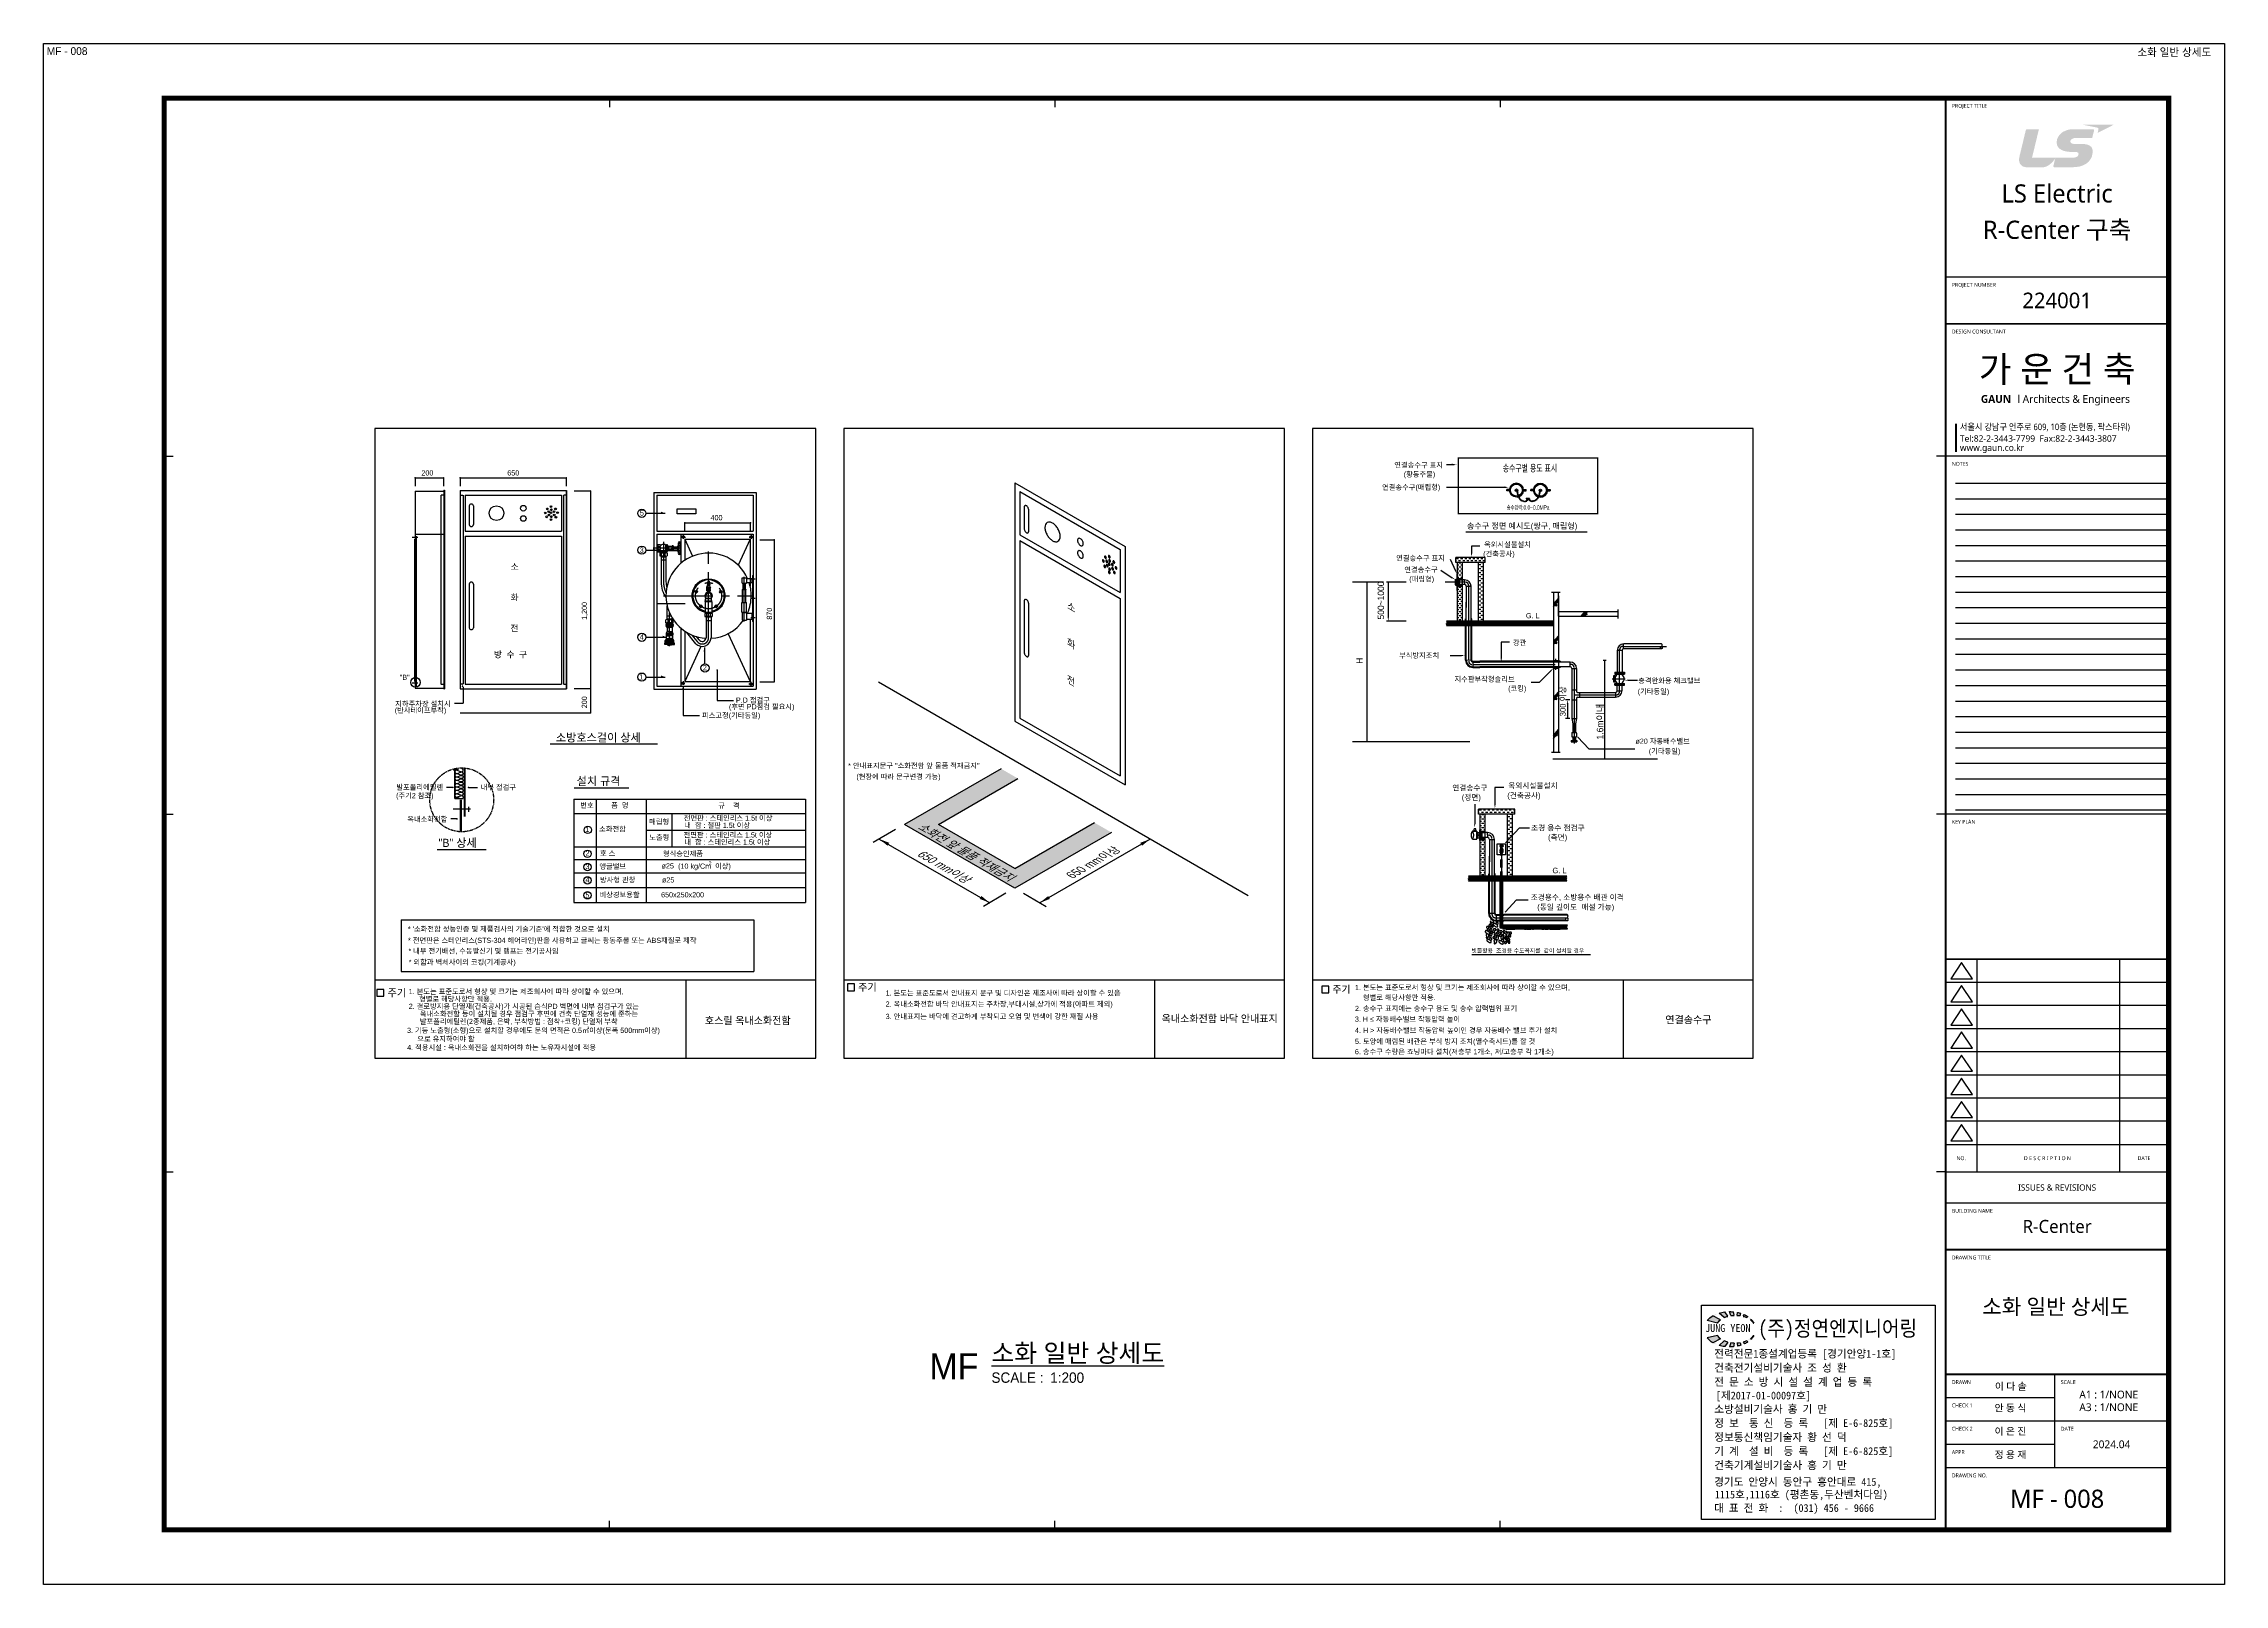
# Model space of a CAD drawing. Header units: millimetres. Extents: x 0 to 42050, y 0 to 29700.
import ezdxf
from ezdxf.enums import TextEntityAlignment as Align

# ---------------------------------------------------------------- set-up
doc = ezdxf.new("R2010")
doc.units = ezdxf.units.MM
doc.header["$LTSCALE"] = 50
for name, pattern in [('CENTER', [50.8, 31.75, -6.35, 6.35, -6.35]), ('CENTER2', [28.575, 19.05, -3.175, 3.175, -3.175]), ('DASHED2', [0.375, 0.25, -0.125]), ('HID', [2.3, 1.5, -0.8]), ('HIDDEN', [0.375, 0.25, -0.125]), ('PHANTOM', [2.5, 1.25, -0.25, 0.25, -0.25, 0.25, -0.25])]:
    doc.linetypes.add(name, pattern=pattern)
doc.layers.get('DEFPOINTS').update_dxf_attribs({"color": 137})
for name, color, linetype in [('01111소화전', 2, 'Continuous'), ('4', 4, 'Continuous'), ('A3', 3, 'Continuous'), ('arch', 8, 'Continuous'), ('BL', 7, 'Continuous'), ('DIM', 7, 'Continuous'), ('DRAW3', 40, 'Continuous'), ('FON-T', 2, 'Continuous'), ('FONT', 3, 'Continuous'), ('FORM', 4, 'Continuous'), ('GONG', 6, 'Continuous'), ('H-소화전', 4, 'Continuous'), ('Layer 1', 7, 'Continuous'), ('PIPE', 3, 'Continuous'), ('PV-451', 7, 'Continuous'), ('SYM', 6, 'Continuous'), ('TEXT', 2, 'Continuous'), ('VALVE', 6, 'Continuous'), ('XR-SHEET$0$TITLE', 7, 'Continuous'), ('XR-SHEET$1$SHT', 5, 'Continuous'), ('XR-SHEET$1$TEXT', 3, 'Continuous'), ('XR-SHEET-SHT', 5, 'Continuous'), ('XR-SHEET-TEXT', 3, 'Continuous'), ('도면층2', 4, 'Continuous'), ('도면층4', 112, 'Continuous'), ('목긴볼밸브', 3, 'Continuous'), ('수도꼭지', 7, 'Continuous')]:
    doc.layers.add(name, color=color, linetype=linetype)
doc.layers.add('XR-SHEET-TEMP', color=171, linetype='Continuous', plot=False)
doc.layers.add('숨김', color=1, linetype='Continuous', plot=False)
doc.styles.add('ghs', font='')
doc.styles.get("Standard").update_dxf_attribs({"font": ''})
doc.styles.add('XR-SHEET$0$굴림체(옥산)', font='')
doc.styles.add('돋움', font='')
doc.styles.add('돋움체', font='')
doc.styles.add('맑은고딕', font='')
doc.styles.add('맑은고딕1', font='')
doc.styles.add('맑은고딕B', font='')
doc.styles.add('스타일1', font='')
doc.styles.get('ghs').set_extended_font_data('Dotum')
doc.styles.get('Standard').set_extended_font_data('Malgun Gothic')
doc.styles.get('XR-SHEET$0$굴림체(옥산)').set_extended_font_data('Malgun Gothic')
doc.styles.get('돋움').set_extended_font_data('Dotum')
doc.styles.get('돋움체').set_extended_font_data('DotumChe')
doc.styles.get('맑은고딕').set_extended_font_data('Malgun Gothic')
doc.styles.get('맑은고딕1').set_extended_font_data('Malgun Gothic')
doc.styles.get('맑은고딕B').set_extended_font_data('Malgun Gothic', bold=True)
doc.styles.get('스타일1').set_extended_font_data('Malgun Gothic')
doc.dimstyles.new('SOHA', dxfattribs={"dimtxt": 2.5, "dimasz": 2.5, "dimexe": 1.25, "dimexo": 0.625, "dimtad": 1, "dimdec": 4, "dimdsep": 46, "dimtxsty": 'Standard', "dimcen": 2.5, "dimclrd": 256, "dimclre": 256, "dimclrt": 3, "dimadec": 0, "dimazin": 0, "dimtfac": 1, "dimtdec": 4, "dimtmove": 0, "dimatfit": 3, "dimfxl": 1, "dimtvp": 1, "dimtolj": 1, "dimtzin": 0, "dimarcsym": 0})
pattern_1 = [(45, (1190.246, 135150.4934), (-2.09733178, 2.09733178), [])]
pattern_2 = [(135, (1190.246, 135150.4934), (-2.09733178, -2.09733178), [])]
pattern_3 = [(135, (-208102.062, -21167.535), (-11.0485435, -11.0485435), [])]
pattern_4 = [(0, (-209004.386, -20925.633), (39.0625, 39.0625), [39.0625, -39.0625])]
pattern_5 = [(0, (-208102.062, -21167.535), (39.0625, 39.0625), [39.0625, -39.0625])]
pattern_6 = [(45, (-208102.062, -21167.535), (-11.0485435, 11.0485435), [])]
pattern_7 = [(0, (-220845.27, -28310.273), (41.25, 41.25), [41.25, -41.25])]
pattern_8 = [(45, (-220845.27, -28310.273), (-11.6672619, 11.6672619), [])]

# ---------------------------------------------------------------- blocks, each defined once
blk = doc.blocks.new('XR-SHEET$0$TITLE')
at = {"layer": 'XR-SHEET$0$TITLE', "style": 'XR-SHEET$0$굴림체(옥산)'}
for tag, height, p in [('동명칭', 6, (776.77, -457.26)), ('SCALE-A1', 3, (797.5, -522)), ('SCALE-A3', 3, (797.5, -527)), ('DATA', 3, (797.5, -540))]:
    blk.add_attdef(tag, text='', height=height, dxfattribs=at).set_placement(p, align=Align.MIDDLE)
for tag, height, p in [('TITLE1', 6, (776.5, -479.4)), ('TITLE4', 6, (776.5, -484.39)), ('TITLE2', 6, (776.5, -489)), ('TITLE5', 6, (776.5, -493.99)), ('TITLE3', 6, (776.5, -498.7)), ('NAME-1', 3, (760.16, -517.5)), ('NAME-2', 3, (760.16, -526.5)), ('A0.00', 7, (776.5, -561))]:
    blk.add_attdef(tag, text='', height=height, dxfattribs=at).set_placement(p, align=Align.MIDDLE_CENTER)
blk = doc.blocks.new('XR-SHEET$0$XREF-Form$0$xr-form$0$TITLE')
at = {"layer": 'XR-SHEET-TEXT', "color": 4, "style": '맑은고딕B'}
for tag, height, p in [('TITLE1', 6, (776, 116.69)), ('TITLE4', 6, (776, 111.7)), ('TITLE2', 6, (776, 107.09)), ('TITLE5', 6, (776, 102.09)), ('TITLE3', 6, (776, 97.38)), ('A0.00', 7, (775.56, 32.33))]:
    blk.add_attdef(tag, text='', height=height, dxfattribs=at).set_placement(p, align=Align.MIDDLE_CENTER)
at = {"layer": 'XR-SHEET-TEXT', "color": 3, "style": '맑은고딕1'}
for tag, p in [('NAME-1', (752.37, 76.33)), ('NAME-2', (752.37, 67.33)), ('NAME-3', (752.37, 58.33)), ('NAME-4', (752.37, 49.33))]:
    blk.add_attdef(tag, text='', height=2.7, dxfattribs=at).set_placement(p, align=Align.MIDDLE_LEFT)
for tag, p in [('SCALE-A1', (796.39, 73.17)), ('SCALE-A3', (796.39, 68.31)), ('DATE', (797.36, 53.01))]:
    blk.add_attdef(tag, text='', height=3, dxfattribs=at).set_placement(p, align=Align.MIDDLE)
blk = doc.blocks.new('block 3')
at = {"true_color": 0xfa002d}
h = blk.add_hatch(color=240, dxfattribs=at)
h.dxf.hatch_style = 1
h.paths.add_polyline_path([(78.5, -138.2), (78.5, -138.2), (78.6, -138.2), (78.6, -138.2), (78.7, -138.1), (78.7, -138.1), (78.8, -138.1), (78.8, -138.1), (78.9, -138), (78.9, -138), (78.9, -138), (79, -138), (79, -138), (79.1, -137.9), (79.1, -137.9), (79.1, -137.9), (79.2, -137.9), (79.2, -137.9), (79.2, -137.8), (79.3, -137.8), (79.3, -137.8), (79.4, -137.8), (79.4, -137.8), (79.4, -137.8), (79.5, -137.7), (79.5, -137.7), (79.5, -137.7), (79.6, -137.7), (79.6, -137.7), (79.6, -137.7), (79.6, -137.6), (79.7, -137.6), (79.7, -137.6), (79.7, -137.6), (79.7, -137.6), (79.8, -137.6), (79.8, -137.6), (79.8, -137.6), (79.8, -137.5), (79.9, -137.5), (79.9, -137.5), (79.9, -137.5), (79.9, -137.5), (80, -137.5), (80, -137.5), (80, -137.5), (80, -137.5), (80, -137.4), (80, -137.4), (80.1, -137.4), (80.1, -137.4), (80.1, -137.4), (80.1, -137.4), (80.1, -137.4), (80.2, -137.4), (80.2, -137.4), (80.2, -137.4), (80.2, -137.4), (80.2, -137.4), (80.2, -137.4), (80.2, -137.4), (80.2, -137.4), (80.2, -137.4), (80.1, -137.4), (80.1, -137.4), (80.1, -137.4), (80.1, -137.4), (80.1, -137.4), (80.1, -137.4), (80.1, -137.4), (80.1, -137.4), (80.1, -137.4), (80.1, -137.4), (80.1, -137.4), (80.1, -137.4), (80.1, -137.4), (80.1, -137.4), (80, -137.4), (80, -137.4), (80, -137.4), (80, -137.4), (80, -137.4), (80, -137.4), (80, -137.4), (80, -137.4), (80, -137.4), (79.9, -137.4), (79.9, -137.4), (79.9, -137.4), (79.9, -137.4), (79.9, -137.4), (79.9, -137.4), (79.9, -137.4), (79.8, -137.4), (79.8, -137.4), (79.8, -137.4), (79.8, -137.4), (79.8, -137.4), (79.7, -137.4), (79.7, -137.4), (79.7, -137.4), (79.7, -137.4), (79.7, -137.4), (79.6, -137.4), (79.6, -137.4), (79.6, -137.4), (79.6, -137.4), (79.6, -137.4), (79.5, -137.4), (79.5, -137.4), (79.5, -137.4), (79.5, -137.4), (79.5, -137.4), (79.4, -137.4), (79.4, -137.4), (79.4, -137.4), (79.4, -137.4), (79.3, -137.4), (79.3, -137.4), (79.3, -137.4), (79.2, -137.4), (79.2, -137.4), (79.2, -137.4), (79.2, -137.4), (79.1, -137.4), (79.1, -137.4), (79.1, -137.4), (79.1, -137.4), (79, -137.4), (79, -137.4), (79, -137.4), (78.9, -137.4), (78.9, -137.4), (78.9, -137.4), (78.8, -137.4), (78.8, -137.4), (78.8, -137.4), (78.8, -137.4), (78.7, -137.4), (78.7, -137.4), (78.7, -137.4), (78.6, -137.4), (78.6, -137.4), (78.6, -137.4), (78.5, -137.4), (78.5, -137.4), (78.4, -137.4), (78.4, -137.4), (78.4, -137.4), (78.3, -137.4), (78.3, -137.4), (78.3, -137.4), (78.2, -137.4), (78.2, -137.4), (78.2, -137.4), (78.1, -137.4), (78.1, -137.4), (78, -137.4), (78, -137.4), (78, -137.4), (77.9, -137.4), (77.9, -137.4), (77.9, -137.4), (77.8, -137.4), (77.8, -137.4), (77.7, -137.4), (77.7, -137.4), (77.7, -137.4), (77.6, -137.4), (77.6, -137.4), (77.5, -137.4), (77.5, -137.4), (77.5, -137.4), (77.4, -137.4), (77.4, -137.4), (77.3, -137.4), (77.3, -137.4), (77.2, -137.4), (77.2, -137.4), (77.2, -137.4), (77.1, -137.4), (77.1, -137.4), (77, -137.4), (77, -137.4), (76.9, -137.4), (76.9, -137.4), (76.8, -137.4), (76.8, -137.4), (76.7, -137.4), (76.7, -137.4), (76.7, -137.4), (76.6, -137.4), (76.6, -137.4), (76.5, -137.4), (76.5, -137.4), (76.4, -137.4), (76.4, -137.4), (76.3, -137.4), (76.3, -137.4), (76.2, -137.4), (76.2, -137.4), (76.1, -137.4), (76.1, -137.4), (76, -137.4), (76, -137.4), (75.9, -137.4), (75.9, -137.4), (75.8, -137.4), (75.8, -137.4), (75.7, -137.4), (75.7, -137.4), (75.6, -137.4), (75.6, -137.4), (75.5, -137.4), (75.5, -137.4), (75.4, -137.4), (75.4, -137.4), (75.3, -137.4), (75.3, -137.4), (75.2, -137.4), (75.2, -137.4), (75.1, -137.4), (75.1, -137.4), (75, -137.4), (75, -137.4), (74.9, -137.4), (74.9, -137.4), (74.8, -137.4), (74.8, -137.4), (74.7, -137.4), (74.7, -137.4), (74.6, -137.4), (74.6, -137.4), (74.5, -137.4), (74.4, -137.4), (74.3, -137.4), (74.2, -137.4), (74.1, -137.4), (74, -137.4), (73.9, -137.4), (73.8, -137.4), (73.7, -137.4), (73.6, -137.4), (73.5, -137.4), (73.3, -137.4), (73.2, -137.4), (73.1, -137.4), (73, -137.4), (72.9, -137.4), (72.8, -137.4), (72.7, -137.4), (72.5, -137.4), (72.4, -137.4), (72.3, -137.4), (72.2, -137.4), (72.1, -137.4), (72, -137.4), (71.9, -137.4), (71.7, -137.4), (71.6, -137.4), (71.5, -137.4), (71.4, -137.4), (71.3, -137.4), (71, -137.4), (70.8, -137.4), (70.6, -137.4), (70.1, -137.4), (69.6, -137.4), (69.4, -137.4), (69.1, -137.4), (68.9, -137.4), (68.8, -137.4), (68.7, -137.4), (68.6, -137.4), (68.4, -137.4), (68.3, -137.4), (68.2, -137.4), (68.1, -137.4), (68, -137.4), (67.9, -137.4), (67.7, -137.4), (67.6, -137.4), (67.5, -137.4), (67.4, -137.4), (67.3, -137.4), (67.2, -137.4), (67.1, -137.4), (67, -137.4), (66.8, -137.4), (66.7, -137.4), (66.6, -137.4), (66.5, -137.4), (66.4, -137.4), (66.3, -137.4), (66.2, -137.4), (66.1, -137.4), (66, -137.4), (65.8, -137.4), (65.7, -137.4), (65.7, -137.4), (65.6, -137.4), (65.6, -137.4), (65.5, -137.4), (65.5, -137.4), (65.4, -137.4), (65.4, -137.4), (65.3, -137.4), (65.3, -137.4), (65.2, -137.4), (65.2, -137.4), (65.1, -137.4), (65, -137.4), (65, -137.4), (64.9, -137.4), (64.9, -137.4), (64.8, -137.4), (64.8, -137.4), (64.7, -137.4), (64.7, -137.4), (64.6, -137.4), (64.6, -137.4), (64.5, -137.4), (64.5, -137.4), (64.4, -137.4), (64.4, -137.4), (64.3, -137.4), (64.3, -137.4), (64.2, -137.4), (64.2, -137.4), (64.1, -137.4), (64.1, -137.4), (64, -137.4), (64, -137.4), (63.9, -137.4), (63.9, -137.4), (63.9, -137.4), (63.8, -137.4), (63.8, -137.4), (63.7, -137.4), (63.7, -137.4), (63.6, -137.4), (63.6, -137.4), (63.5, -137.4), (63.5, -137.4), (63.4, -137.4), (63.4, -137.4), (63.3, -137.4), (63.3, -137.4), (63.3, -137.4), (63.2, -137.4), (63.2, -137.4), (63.1, -137.4), (63.1, -137.4), (63, -137.4), (63, -137.4), (62.9, -137.4), (62.9, -137.4), (62.9, -137.4), (62.8, -137.4), (62.8, -137.4), (62.7, -137.4), (62.7, -137.4), (62.7, -137.4), (62.6, -137.4), (62.6, -137.4), (62.5, -137.4), (62.5, -137.4), (62.4, -137.4), (62.4, -137.4), (62.4, -137.4), (62.3, -137.4), (62.3, -137.4), (62.2, -137.4), (62.2, -137.4), (62.2, -137.4), (62.1, -137.4), (62.1, -137.4), (62.1, -137.4), (62, -137.4), (62, -137.4), (61.9, -137.4), (61.9, -137.4), (61.9, -137.4), (61.8, -137.4), (61.8, -137.4), (61.8, -137.4), (61.7, -137.4), (61.7, -137.4), (61.7, -137.4), (61.6, -137.4), (61.6, -137.4), (61.6, -137.4), (61.5, -137.4), (61.5, -137.4), (61.5, -137.4), (61.4, -137.4), (61.4, -137.4), (61.4, -137.4), (61.3, -137.4), (61.3, -137.4), (61.3, -137.4), (61.2, -137.4), (61.2, -137.4), (61.2, -137.4), (61.2, -137.4), (61.1, -137.4), (61.1, -137.4), (61.1, -137.4), (61, -137.4), (61, -137.4), (61, -137.4), (61, -137.4), (60.9, -137.4), (60.9, -137.4), (60.9, -137.4), (60.9, -137.4), (60.8, -137.4), (60.8, -137.4), (60.8, -137.4), (60.8, -137.4), (60.7, -137.4), (60.7, -137.4), (60.7, -137.4), (60.7, -137.4), (60.6, -137.4), (60.6, -137.4), (60.6, -137.4), (60.6, -137.4), (60.6, -137.4), (60.5, -137.4), (60.5, -137.4), (60.5, -137.4), (60.5, -137.4), (60.5, -137.4), (60.4, -137.4), (60.4, -137.4), (60.4, -137.4), (60.4, -137.4), (60.4, -137.4), (60.3, -137.4), (60.3, -137.4), (60.3, -137.4), (60.3, -137.4), (60.3, -137.4), (60.3, -137.4), (60.3, -137.4), (60.2, -137.4), (60.2, -137.4), (60.2, -137.4), (60.2, -137.4), (60.2, -137.4), (60.2, -137.4), (60.2, -137.4), (60.2, -137.4), (60.1, -137.4), (60.1, -137.4), (60.1, -137.4), (60.1, -137.4), (60, -137.4), (60, -137.4), (60, -137.4), (60, -137.4), (60, -137.4), (60, -137.4), (60, -137.4), (60, -137.4), (60, -137.4), (60, -137.4), (60.1, -137.4), (60.1, -137.4), (60.1, -137.4), (60.1, -137.4), (60.1, -137.4), (60.1, -137.4), (60.1, -137.4), (60.1, -137.4), (60.1, -137.4), (60.2, -137.4), (60.2, -137.4), (60.2, -137.4), (60.2, -137.4), (60.2, -137.4), (60.2, -137.4), (60.2, -137.4), (60.3, -137.4), (60.3, -137.4), (60.3, -137.4), (60.3, -137.4), (60.3, -137.4), (60.4, -137.4), (60.4, -137.4), (60.4, -137.5), (60.4, -137.5), (60.5, -137.5), (60.5, -137.5), (60.5, -137.5), (60.5, -137.5), (60.6, -137.5), (60.6, -137.5), (60.6, -137.5), (60.6, -137.5), (60.7, -137.5), (60.7, -137.5), (60.7, -137.5), (60.8, -137.5), (60.8, -137.5), (60.8, -137.5), (60.9, -137.5), (60.9, -137.6), (60.9, -137.6), (61, -137.6), (61, -137.6), (61, -137.6), (61.1, -137.6), (61.1, -137.6), (61.1, -137.6), (61.2, -137.6), (61.2, -137.6), (61.2, -137.6), (61.3, -137.6), (61.3, -137.6), (61.4, -137.6), (61.4, -137.7), (61.4, -137.7), (61.5, -137.7), (61.5, -137.7), (61.6, -137.7), (61.6, -137.7), (61.6, -137.7), (61.7, -137.7), (61.7, -137.7), (61.8, -137.7), (61.8, -137.7), (61.8, -137.7), (61.9, -137.8), (61.9, -137.8), (62, -137.8), (62, -137.8), (62.1, -137.8), (62.1, -137.8), (62.2, -137.8), (62.2, -137.8), (62.2, -137.8), (62.3, -137.8), (62.4, -137.9), (62.5, -137.9), (62.6, -137.9), (62.7, -137.9), (62.8, -137.9), (62.9, -138), (63, -138), (63.1, -138), (63.2, -138), (63.3, -138), (63.4, -138.1), (63.5, -138.1), (63.6, -138.1), (63.7, -138.1), (63.8, -138.2), (63.9, -138.2), (64.1, -138.2), (64.3, -138.2), (64.5, -138.3), (64.9, -138.4), (65.1, -138.4), (65.3, -138.5), (65.5, -138.5), (65.6, -138.5), (65.8, -138.5), (65.9, -138.6), (66, -138.6), (66.1, -138.6), (66.2, -138.6), (66.3, -138.6), (66.4, -138.7), (66.5, -138.7), (66.6, -138.7), (66.7, -138.7), (66.8, -138.7), (66.9, -138.8), (67, -138.8), (67.1, -138.8), (67.2, -138.8), (67.3, -138.8), (67.3, -138.9), (67.4, -138.9), (67.4, -138.9), (67.5, -138.9), (67.5, -138.9), (67.6, -138.9), (67.6, -138.9), (67.7, -138.9), (67.7, -138.9), (67.7, -138.9), (67.8, -139), (67.8, -139), (67.9, -139), (67.9, -139), (68, -139), (68, -139), (68, -139), (68.1, -139), (68.1, -139), (68.2, -139), (68.2, -139), (68.2, -139), (68.3, -139.1), (68.3, -139.1), (68.4, -139.1), (68.4, -139.1), (68.4, -139.1), (68.5, -139.1), (68.5, -139.1), (68.5, -139.1), (68.6, -139.1), (68.6, -139.1), (68.6, -139.1), (68.7, -139.1), (68.7, -139.1), (68.7, -139.1), (68.8, -139.2), (68.8, -139.2), (68.8, -139.2), (68.9, -139.2), (68.9, -139.2), (68.9, -139.2), (68.9, -139.2), (69, -139.2), (69, -139.2), (69, -139.2), (69.1, -139.2), (69.1, -139.2), (69.1, -139.2), (69.1, -139.2), (69.2, -139.2), (69.2, -139.2), (69.2, -139.2), (69.2, -139.2), (69.2, -139.3), (69.3, -139.3), (69.3, -139.3), (69.3, -139.3), (69.3, -139.3), (69.3, -139.3), (69.4, -139.3), (69.4, -139.3), (69.4, -139.3), (69.4, -139.3), (69.4, -139.3), (69.4, -139.3), (69.5, -139.3), (69.5, -139.3), (69.5, -139.3), (69.5, -139.3), (69.7, -139.3), (69.8, -139.4), (69.9, -139.4), (70, -139.5), (70.1, -139.5), (70.2, -139.6), (70.3, -139.8), (70.4, -139.9), (70.4, -140), (70.4, -140.1), (70.4, -140.2), (70.4, -140.3), (70.3, -140.4), (70.3, -140.5), (70.3, -140.5), (70.3, -140.5), (70.3, -140.6), (70.3, -140.7), (70.3, -140.8), (70.2, -140.8), (70.2, -140.9), (70.2, -141), (70.2, -141.1), (70.2, -141.2), (70.1, -141.4), (70.1, -141.6), (70, -141.8), (70, -141.9), (70, -141.9), (70, -142), (69.9, -142.1), (69.9, -142.2), (69.9, -142.3), (69.9, -142.3), (69.9, -142.4), (69.9, -142.4), (69.9, -142.5), (69.8, -142.5), (69.8, -142.5), (69.8, -142.6), (69.8, -142.6), (69.8, -142.6), (69.8, -142.7), (69.8, -142.7), (69.8, -142.7), (69.8, -142.7), (69.8, -142.7), (69.8, -142.7), (69.8, -142.7), (69.8, -142.7), (69.8, -142.7), (69.8, -142.7), (69.8, -142.7), (69.8, -142.7), (69.8, -142.7), (69.8, -142.7), (69.8, -142.7), (69.8, -142.7), (69.8, -142.7), (69.8, -142.7), (69.8, -142.7), (69.8, -142.7), (69.8, -142.7), (69.9, -142.7), (69.9, -142.7), (69.9, -142.7), (69.9, -142.7), (69.9, -142.7), (69.9, -142.7), (69.9, -142.7), (69.9, -142.6), (69.9, -142.6), (69.9, -142.6), (69.9, -142.6), (69.9, -142.6), (69.9, -142.6), (70, -142.6), (70, -142.6), (70, -142.6), (70, -142.6), (70, -142.6), (70.1, -142.6), (70.1, -142.6), (70.1, -142.5), (70.1, -142.5), (70.1, -142.5), (70.2, -142.5), (70.2, -142.5), (70.2, -142.5), (70.2, -142.5), (70.3, -142.5), (70.3, -142.4), (70.3, -142.4), (70.4, -142.4), (70.4, -142.4), (70.4, -142.4), (70.4, -142.4), (70.5, -142.3), (70.5, -142.3), (70.5, -142.3), (70.6, -142.3), (70.6, -142.3), (70.6, -142.3), (70.7, -142.2), (70.7, -142.2), (70.8, -142.2), (70.8, -142.2), (70.8, -142.2), (70.9, -142.1), (70.9, -142.1), (70.9, -142.1), (71, -142.1), (71, -142.1), (71.1, -142), (71.1, -142), (71.2, -142), (71.2, -142), (71.2, -142), (71.3, -141.9), (71.3, -141.9), (71.4, -141.9), (71.4, -141.9), (71.5, -141.8), (71.5, -141.8), (71.6, -141.8), (71.6, -141.8), (71.7, -141.7), (71.7, -141.7), (71.8, -141.7), (71.8, -141.7), (71.8, -141.6), (71.9, -141.6), (71.9, -141.6), (72, -141.6), (72.1, -141.5), (72.1, -141.5), (72.2, -141.5), (72.2, -141.5), (72.3, -141.4), (72.3, -141.4), (72.4, -141.4), (72.4, -141.4), (72.5, -141.3), (72.5, -141.3), (72.6, -141.3), (72.6, -141.2), (72.7, -141.2), (72.7, -141.2), (72.8, -141.2), (72.9, -141.1), (72.9, -141.1), (73, -141.1), (73, -141), (73.1, -141), (73.1, -141), (73.2, -141), (73.3, -140.9), (73.3, -140.9), (73.4, -140.8), (73.5, -140.8), (73.7, -140.7), (73.8, -140.7), (73.9, -140.6), (74, -140.5), (74.1, -140.5), (74.3, -140.4), (74.4, -140.3), (74.5, -140.3), (74.7, -140.2), (75, -140), (75.2, -139.9), (75.5, -139.8), (75.6, -139.7), (75.7, -139.7), (75.8, -139.6), (76, -139.5), (76.1, -139.5), (76.2, -139.4), (76.3, -139.4), (76.4, -139.3), (76.5, -139.2), (76.7, -139.2), (76.7, -139.1), (76.8, -139.1), (76.8, -139.1), (76.9, -139.1), (76.9, -139), (77, -139), (77.1, -139), (77.1, -138.9), (77.2, -138.9), (77.2, -138.9), (77.3, -138.9), (77.3, -138.8), (77.4, -138.8), (77.4, -138.8), (77.5, -138.7), (77.6, -138.7), (77.6, -138.7), (77.7, -138.7), (77.7, -138.6), (77.8, -138.6), (77.8, -138.6), (77.9, -138.6), (77.9, -138.5), (78, -138.5), (78, -138.5), (78.1, -138.4), (78.1, -138.4), (78.2, -138.4), (78.2, -138.4), (78.3, -138.3), (78.3, -138.3), (78.4, -138.3), (78.4, -138.3), (78.5, -138.3)])
at = {"true_color": 0x0a1e5a}
h = blk.add_hatch(color=158, dxfattribs=at)
h.dxf.hatch_style = 1
h.paths.add_polyline_path([(66.6, -155.7), (66.6, -155.5), (66.6, -155.4), (66.6, -155.3), (66.6, -155.2), (66.6, -155), (66.6, -154.9), (66.6, -154.8), (66.6, -154.7), (66.6, -154.6), (66.6, -154.6), (66.7, -154.5), (66.7, -154.4), (66.7, -154.4), (66.7, -154.3), (66.6, -154.2), (66.6, -154.2), (66.6, -154.1), (66.6, -154), (66.6, -154), (66.6, -153.9), (66.6, -153.8), (66.6, -153.8), (66.6, -153.7), (66.6, -153.6), (66.6, -153.6), (66.6, -153.5), (66.6, -153.5), (66.6, -153.4), (66.5, -153.3), (66.5, -153.3), (66.5, -153.2), (66.5, -153.1), (66.5, -153.1), (66.5, -153), (66.4, -153), (66.4, -152.9), (66.4, -152.8), (66.4, -152.8), (66.4, -152.7), (66.3, -152.7), (66.3, -152.6), (66.3, -152.6), (66.3, -152.5), (66.2, -152.5), (66.2, -152.4), (66.2, -152.3), (66.2, -152.3), (66.1, -152.2), (66.1, -152.2), (66.1, -152.1), (66, -152.1), (66, -152), (66, -152), (65.9, -151.9), (65.9, -151.9), (65.8, -151.8), (65.8, -151.8), (65.8, -151.7), (65.7, -151.7), (65.7, -151.6), (65.6, -151.6), (65.6, -151.5), (65.6, -151.5), (65.5, -151.5), (65.5, -151.4), (65.4, -151.4), (65.4, -151.3), (65.3, -151.3), (65.3, -151.2), (65.2, -151.2), (65.2, -151.2), (65.1, -151.1), (65.1, -151.1), (65, -151), (64.9, -151), (64.9, -151), (64.8, -150.9), (64.8, -150.9), (64.7, -150.9), (64.6, -150.8), (64.6, -150.8), (64.5, -150.7), (64.5, -150.7), (64.4, -150.7), (64.3, -150.6), (64.2, -150.6), (64.2, -150.6), (64.1, -150.6), (64, -150.5), (64, -150.5), (63.9, -150.5), (63.8, -150.4), (63.7, -150.4), (63.7, -150.4), (63.6, -150.3), (63.5, -150.3), (63.4, -150.3), (63.3, -150.3), (63.3, -150.2), (63.2, -150.2), (63.1, -150.2), (63, -150.2), (62.9, -150.2), (62.8, -150.1), (62.7, -150.1), (62.6, -150.1), (62.6, -150.1), (62.5, -150.1), (62.4, -150), (62.3, -150), (62.2, -150), (62.1, -150), (62, -150), (61.9, -150), (61.8, -149.9), (61.7, -149.9), (61.6, -149.9), (61.5, -149.9), (61.4, -149.9), (61.2, -149.9), (61.1, -149.9), (61, -149.9), (60.9, -149.9), (60.8, -149.8), (60.7, -149.8), (60.6, -149.8), (60.5, -149.8), (60.3, -149.8), (60.2, -149.8), (60.1, -149.8), (60, -149.8), (59.9, -149.8), (59.7, -149.8), (59.6, -149.8), (59.5, -149.8), (59.5, -149.8), (59.5, -149.8), (59.5, -149.8), (59.5, -149.8), (59.5, -149.8), (59.5, -149.8), (59.4, -149.8), (59.4, -149.8), (59.4, -149.8), (59.4, -149.8), (59.4, -149.8), (59.4, -149.8), (59.4, -149.8), (59.3, -149.8), (59.3, -149.8), (59.3, -149.8), (59.3, -149.8), (59.3, -149.8), (59.2, -149.8), (59.2, -149.8), (59.2, -149.8), (59.2, -149.8), (59.1, -149.8), (59.1, -149.8), (59.1, -149.8), (59, -149.8), (59, -149.8), (59, -149.8), (58.9, -149.8), (58.9, -149.8), (58.9, -149.8), (58.8, -149.8), (58.8, -149.8), (58.8, -149.8), (58.7, -149.8), (58.7, -149.8), (58.6, -149.8), (58.5, -149.8), (58.4, -149.8), (58.3, -149.8), (58.3, -149.8), (58.2, -149.8), (58.1, -149.8), (58, -149.8), (57.9, -149.8), (57.8, -149.8), (57.6, -149.8), (57.4, -149.8), (57.2, -149.8), (57, -149.8), (56.9, -149.8), (56.8, -149.8), (56.7, -149.8), (56.6, -149.8), (56.5, -149.8), (56.5, -149.8), (56.4, -149.8), (56.3, -149.8), (56.2, -149.8), (56.1, -149.8), (56.1, -149.8), (56, -149.8), (56, -149.8), (56, -149.8), (55.9, -149.8), (55.9, -149.8), (55.9, -149.8), (55.8, -149.8), (55.8, -149.8), (55.8, -149.8), (55.7, -149.8), (55.7, -149.8), (55.7, -149.8), (55.7, -149.8), (55.6, -149.8), (55.6, -149.8), (55.6, -149.8), (55.5, -149.8), (55.5, -149.8), (55.5, -149.8), (55.5, -149.8), (55.5, -149.8), (55.4, -149.8), (55.4, -149.8), (55.4, -149.8), (55.4, -149.8), (55.4, -149.8), (55.4, -149.8), (55.4, -149.8), (55.4, -149.8), (55.3, -149.8), (55.3, -149.8), (55.3, -149.8), (55.3, -149.8), (55.3, -149.8), (55.2, -149.8), (55, -149.8), (54.7, -149.8), (54.4, -149.7), (54.2, -149.7), (53.9, -149.6), (53.7, -149.6), (53.4, -149.5), (53.2, -149.4), (53, -149.3), (52.8, -149.1), (52.7, -149), (52.6, -148.9), (52.5, -148.8), (52.5, -148.7), (52.4, -148.5), (52.4, -148.4), (52.3, -148.2), (52.3, -148.1), (52.3, -147.9), (52.4, -147.7), (52.4, -147.6), (52.5, -147.4), (52.6, -147.3), (52.7, -147.1), (52.9, -147), (53, -146.8), (53.2, -146.7), (53.3, -146.6), (53.4, -146.6), (53.5, -146.5), (53.7, -146.4), (53.8, -146.3), (54, -146.3), (54.1, -146.2), (54.3, -146.2), (54.4, -146.1), (54.6, -146.1), (54.8, -146), (55, -146), (55.2, -145.9), (55.4, -145.9), (55.5, -145.9), (55.7, -145.9), (55.9, -145.9), (56.1, -145.9), (56.2, -145.9), (56.2, -145.9), (56.2, -145.9), (56.2, -145.9), (56.2, -145.9), (56.2, -145.9), (56.2, -145.9), (56.3, -145.9), (56.3, -145.9), (56.3, -145.9), (56.3, -145.9), (56.3, -145.9), (56.3, -145.9), (56.3, -145.9), (56.3, -145.9), (56.4, -145.9), (56.4, -145.9), (56.4, -145.9), (56.4, -145.9), (56.4, -145.9), (56.4, -145.9), (56.5, -145.9), (56.5, -145.9), (56.5, -145.9), (56.5, -145.9), (56.5, -145.9), (56.6, -145.9), (56.6, -145.9), (56.6, -145.9), (56.6, -145.9), (56.7, -145.9), (56.7, -145.9), (56.7, -145.9), (56.8, -145.9), (56.8, -145.9), (56.8, -145.9), (56.8, -145.9), (56.9, -145.9), (56.9, -145.9), (56.9, -145.9), (57, -145.9), (57, -145.9), (57, -145.9), (57.1, -145.9), (57.1, -145.9), (57.1, -145.9), (57.2, -145.9), (57.2, -145.9), (57.3, -145.9), (57.3, -145.9), (57.3, -145.9), (57.4, -145.9), (57.4, -145.9), (57.5, -145.9), (57.5, -145.9), (57.5, -145.9), (57.6, -145.9), (57.6, -145.9), (57.7, -145.9), (57.7, -145.9), (57.7, -145.9), (57.8, -145.9), (57.8, -145.9), (57.9, -145.9), (57.9, -145.9), (58, -145.9), (58, -145.9), (58.1, -145.9), (58.1, -145.9), (58.2, -145.9), (58.2, -145.9), (58.3, -145.9), (58.3, -145.9), (58.4, -145.9), (58.4, -145.9), (58.5, -145.9), (58.5, -145.9), (58.6, -145.9), (58.6, -145.9), (58.7, -145.9), (58.7, -145.9), (58.8, -145.9), (58.8, -145.9), (58.9, -145.9), (58.9, -145.9), (59, -145.9), (59, -145.9), (59.1, -145.9), (59.2, -145.9), (59.3, -145.9), (59.4, -145.9), (59.5, -145.9), (59.6, -145.9), (59.8, -145.9), (59.9, -145.9), (60, -145.9), (60.1, -145.9), (60.2, -145.9), (60.3, -145.9), (60.4, -145.9), (60.6, -145.9), (60.7, -145.9), (60.8, -145.9), (61, -145.9), (61.3, -145.9), (61.5, -145.9), (61.7, -145.9), (61.9, -145.9), (62, -145.9), (62.1, -145.9), (62.2, -145.9), (62.3, -145.9), (62.5, -145.9), (62.6, -145.9), (62.7, -145.9), (62.8, -145.9), (62.9, -145.9), (63, -145.9), (63.1, -145.9), (63.2, -145.9), (63.4, -145.9), (63.5, -145.9), (63.5, -145.9), (63.6, -145.9), (63.6, -145.9), (63.7, -145.9), (63.7, -145.9), (63.8, -145.9), (63.8, -145.9), (63.9, -145.9), (63.9, -145.9), (64, -145.9), (64, -145.9), (64.1, -145.9), (64.1, -145.9), (64.2, -145.9), (64.2, -145.9), (64.3, -145.9), (64.3, -145.9), (64.4, -145.9), (64.4, -145.9), (64.5, -145.9), (64.5, -145.9), (64.6, -145.9), (64.6, -145.9), (64.7, -145.9), (64.7, -145.9), (64.8, -145.9), (64.8, -145.9), (64.8, -145.9), (64.9, -145.9), (64.9, -145.9), (65, -145.9), (65, -145.9), (65.1, -145.9), (65.1, -145.9), (65.1, -145.9), (65.2, -145.9), (65.2, -145.9), (65.3, -145.9), (65.3, -145.9), (65.3, -145.9), (65.4, -145.9), (65.4, -145.9), (65.4, -145.9), (65.5, -145.9), (65.5, -145.9), (65.5, -145.9), (65.6, -145.9), (65.6, -145.9), (65.6, -145.9), (65.7, -145.9), (65.7, -145.9), (65.7, -145.9), (65.8, -145.9), (65.8, -145.9), (65.8, -145.9), (65.8, -145.9), (65.9, -145.9), (65.9, -145.9), (65.9, -145.9), (66, -145.9), (66, -145.9), (66, -145.9), (66, -145.9), (66, -145.9), (66.1, -145.9), (66.1, -145.9), (66.1, -145.9), (66.1, -145.9), (66.1, -145.9), (66.2, -145.9), (66.2, -145.9), (66.3, -145.9), (66.3, -145.9), (66.3, -145.9), (66.3, -145.9), (66.3, -145.9), (66.3, -145.9), (66.3, -145.8), (66.3, -145.8), (66.3, -145.8), (66.4, -145.8), (66.4, -145.8), (66.4, -145.8), (66.4, -145.8), (66.4, -145.8), (66.4, -145.7), (66.4, -145.7), (66.4, -145.7), (66.4, -145.7), (66.4, -145.7), (66.4, -145.7), (66.4, -145.6), (66.4, -145.6), (66.4, -145.6), (66.4, -145.6), (66.4, -145.5), (66.4, -145.5), (66.4, -145.5), (66.4, -145.5), (66.4, -145.4), (66.5, -145.4), (66.5, -145.4), (66.5, -145.3), (66.5, -145.3), (66.5, -145.2), (66.5, -145.2), (66.5, -145.1), (66.5, -145), (66.6, -144.9), (66.6, -144.9), (66.6, -144.8), (66.6, -144.7), (66.6, -144.6), (66.7, -144.5), (66.7, -144.5), (66.7, -144.4), (66.7, -144.3), (66.8, -144.2), (66.8, -144), (66.8, -143.8), (66.9, -143.6), (66.9, -143.4), (67, -143.3), (67, -143.2), (67, -143.1), (67.1, -143), (67.1, -142.9), (67.1, -142.8), (67.1, -142.7), (67.1, -142.6), (67.2, -142.6), (67.2, -142.5), (67.2, -142.4), (67.2, -142.3), (67.2, -142.2), (67.3, -142.2), (67.3, -142), (67.3, -142), (67.3, -141.9), (67.3, -141.9), (67.3, -141.8), (67.3, -141.8), (67.4, -141.8), (67.4, -141.7), (67.4, -141.7), (67.4, -141.7), (67.4, -141.7), (67.4, -141.7), (67.4, -141.6), (67.4, -141.6), (67.4, -141.6), (67.4, -141.6), (67.4, -141.5), (67.4, -141.4), (67.4, -141.3), (67.5, -141.3), (67.5, -141.2), (67.5, -141.1), (67.5, -141.1), (67.5, -141), (67.5, -140.9), (67.5, -140.9), (67.5, -140.8), (67.4, -140.8), (67.4, -140.7), (67.4, -140.7), (67.4, -140.7), (67.4, -140.6), (67.3, -140.6), (67.3, -140.6), (67.3, -140.5), (67.2, -140.5), (67.2, -140.5), (67.2, -140.5), (67.1, -140.4), (67.1, -140.4), (67, -140.4), (66.9, -140.4), (66.8, -140.4), (66.7, -140.4), (66.7, -140.4), (66.7, -140.4), (66.7, -140.4), (66.7, -140.4), (66.7, -140.4), (66.7, -140.4), (66.6, -140.4), (66.6, -140.4), (66.6, -140.4), (66.6, -140.4), (66.6, -140.4), (66.6, -140.4), (66.6, -140.4), (66.6, -140.4), (66.6, -140.4), (66.6, -140.4), (66.6, -140.4), (66.6, -140.4), (66.6, -140.4), (66.6, -140.4), (66.6, -140.4), (66.6, -140.4), (66.6, -140.4), (66.6, -140.4), (66.6, -140.4), (66.6, -140.4), (66.6, -140.4), (66.5, -140.4), (66.5, -140.4), (66.5, -140.4), (66.5, -140.4), (66.5, -140.4), (66.5, -140.4), (66.5, -140.4), (66.5, -140.4), (66.5, -140.4), (66.5, -140.4), (66.5, -140.4), (66.4, -140.4), (66.4, -140.4), (66.4, -140.4), (66.4, -140.4), (66.4, -140.4), (66.4, -140.4), (66.4, -140.4), (66.4, -140.4), (66.4, -140.4), (66.3, -140.4), (66.3, -140.4), (66.3, -140.4), (66.3, -140.4), (66.3, -140.4), (66.3, -140.4), (66.3, -140.4), (66.3, -140.4), (66.2, -140.4), (66.2, -140.4), (66.2, -140.4), (66.2, -140.4), (66.2, -140.4), (66.2, -140.4), (66.1, -140.4), (66.1, -140.4), (66.1, -140.4), (66, -140.4), (66, -140.4), (65.9, -140.4), (65.9, -140.4), (65.9, -140.4), (65.8, -140.4), (65.8, -140.4), (65.8, -140.4), (65.7, -140.4), (65.7, -140.4), (65.6, -140.4), (65.6, -140.4), (65.5, -140.4), (65.5, -140.4), (65.5, -140.4), (65.4, -140.4), (65.4, -140.4), (65.3, -140.4), (65.3, -140.4), (65.2, -140.4), (65.2, -140.4), (65.1, -140.4), (65.1, -140.4), (65, -140.4), (65, -140.4), (64.9, -140.4), (64.9, -140.4), (64.8, -140.4), (64.8, -140.4), (64.7, -140.4), (64.6, -140.4), (64.6, -140.4), (64.5, -140.4), (64.5, -140.4), (64.4, -140.4), (64.4, -140.4), (64.3, -140.4), (64.2, -140.4), (64.2, -140.4), (64.1, -140.4), (64.1, -140.4), (64, -140.4), (63.9, -140.4), (63.9, -140.4), (63.8, -140.4), (63.8, -140.4), (63.7, -140.4), (63.6, -140.4), (63.6, -140.4), (63.5, -140.4), (63.4, -140.4), (63.4, -140.4), (63.3, -140.4), (63.2, -140.4), (63.2, -140.4), (63.1, -140.4), (63, -140.4), (63, -140.4), (62.9, -140.4), (62.8, -140.4), (62.8, -140.4), (62.7, -140.4), (62.6, -140.4), (62.6, -140.4), (62.5, -140.4), (62.4, -140.4), (62.3, -140.4), (62.3, -140.4), (62.2, -140.4), (62.1, -140.4), (62, -140.4), (61.9, -140.4), (61.7, -140.4), (61.6, -140.4), (61.4, -140.4), (61.3, -140.4), (61.1, -140.4), (61, -140.4), (60.7, -140.4), (60.4, -140.4), (60.1, -140.4), (59.8, -140.4), (59.7, -140.4), (59.5, -140.4), (59.4, -140.4), (59.2, -140.4), (59.1, -140.4), (58.9, -140.4), (58.8, -140.4), (58.7, -140.4), (58.6, -140.4), (58.5, -140.4), (58.4, -140.4), (58.4, -140.4), (58.3, -140.4), (58.2, -140.4), (58.2, -140.4), (58.1, -140.4), (58, -140.4), (58, -140.4), (57.9, -140.4), (57.8, -140.4), (57.8, -140.4), (57.7, -140.4), (57.6, -140.4), (57.6, -140.4), (57.5, -140.4), (57.4, -140.4), (57.4, -140.4), (57.3, -140.4), (57.2, -140.4), (57.2, -140.4), (57.1, -140.4), (57, -140.4), (57, -140.4), (56.9, -140.4), (56.9, -140.4), (56.8, -140.4), (56.7, -140.4), (56.7, -140.4), (56.6, -140.4), (56.5, -140.4), (56.5, -140.4), (56.4, -140.4), (56.4, -140.4), (56.3, -140.4), (56.3, -140.4), (56.2, -140.4), (56.1, -140.4), (56.1, -140.4), (56, -140.4), (56, -140.4), (55.9, -140.4), (55.9, -140.4), (55.8, -140.4), (55.8, -140.4), (55.7, -140.4), (55.7, -140.4), (55.6, -140.4), (55.6, -140.4), (55.5, -140.4), (55.5, -140.4), (55.4, -140.4), (55.4, -140.4), (55.3, -140.4), (55.3, -140.4), (55.2, -140.4), (55.2, -140.4), (55.2, -140.4), (55.1, -140.4), (55.1, -140.4), (55, -140.4), (55, -140.4), (55, -140.4), (54.9, -140.4), (54.9, -140.4), (54.8, -140.4), (54.8, -140.4), (54.8, -140.4), (54.7, -140.4), (54.7, -140.4), (54.7, -140.4), (54.6, -140.4), (54.6, -140.4), (54.6, -140.4), (54.6, -140.4), (54.6, -140.4), (54.6, -140.4), (54.5, -140.4), (54.5, -140.4), (54.5, -140.4), (54.5, -140.4), (54.5, -140.4), (54.5, -140.4), (54.5, -140.4), (54.4, -140.4), (54.4, -140.4), (54.4, -140.4), (54.4, -140.4), (54.4, -140.4), (54.4, -140.4), (54.4, -140.4), (54.4, -140.4), (54.4, -140.4), (54.3, -140.4), (54.3, -140.4), (54.3, -140.4), (54.3, -140.4), (54.3, -140.4), (54.3, -140.4), (54.3, -140.4), (54.1, -140.4), (54.1, -140.4), (54, -140.4), (53.9, -140.4), (53.8, -140.4), (53.7, -140.4), (53.6, -140.4), (53.5, -140.4), (53.5, -140.4), (53.4, -140.4), (53.3, -140.4), (53.2, -140.4), (53.1, -140.4), (53.1, -140.4), (53, -140.4), (52.9, -140.4), (52.8, -140.4), (52.7, -140.4), (52.7, -140.4), (52.6, -140.5), (52.5, -140.5), (52.4, -140.5), (52.3, -140.5), (52.3, -140.5), (52.2, -140.5), (52.1, -140.5), (52, -140.5), (52, -140.5), (51.9, -140.5), (51.8, -140.6), (51.7, -140.6), (51.7, -140.6), (51.6, -140.6), (51.5, -140.6), (51.4, -140.6), (51.4, -140.6), (51.3, -140.6), (51.2, -140.7), (51.2, -140.7), (51.1, -140.7), (51, -140.7), (50.9, -140.7), (50.9, -140.7), (50.8, -140.8), (50.7, -140.8), (50.7, -140.8), (50.6, -140.8), (50.5, -140.8), (50.5, -140.8), (50.4, -140.9), (50.3, -140.9), (50.3, -140.9), (50.2, -140.9), (50.1, -140.9), (50.1, -141), (50, -141), (49.9, -141), (49.9, -141), (49.8, -141), (49.7, -141.1), (49.7, -141.1), (49.6, -141.1), (49.5, -141.1), (49.5, -141.2), (49.4, -141.2), (49.4, -141.2), (49.3, -141.2), (49.2, -141.3), (49.2, -141.3), (49.1, -141.3), (49.1, -141.3), (49, -141.4), (48.9, -141.4), (48.9, -141.4), (48.8, -141.4), (48.8, -141.5), (48.7, -141.5), (48.6, -141.5), (48.6, -141.6), (48.5, -141.6), (48.5, -141.6), (48.4, -141.7), (48.2, -141.7), (48.1, -141.8), (48, -141.8), (47.9, -141.9), (47.8, -142), (47.7, -142), (47.6, -142.1), (47.5, -142.2), (47.4, -142.2), (47.3, -142.3), (47.2, -142.4), (47.1, -142.4), (47, -142.5), (46.9, -142.6), (46.8, -142.6), (46.7, -142.7), (46.6, -142.8), (46.6, -142.9), (46.5, -142.9), (46.4, -143), (46.3, -143.1), (46.2, -143.2), (46.1, -143.2), (46.1, -143.3), (46, -143.4), (45.9, -143.5), (45.8, -143.6), (45.8, -143.6), (45.7, -143.7), (45.6, -143.8), (45.5, -143.9), (45.5, -144), (45.4, -144), (45.3, -144.1), (45.3, -144.2), (45.2, -144.3), (45.1, -144.4), (45.1, -144.5), (45, -144.5), (45, -144.6), (44.9, -144.7), (44.8, -144.8), (44.8, -144.9), (44.7, -145), (44.7, -145.1), (44.6, -145.1), (44.6, -145.2), (44.5, -145.3), (44.5, -145.4), (44.4, -145.5), (44.4, -145.6), (44.3, -145.7), (44.3, -145.8), (44.3, -145.9), (44.2, -145.9), (44.2, -146), (44.1, -146.1), (44.1, -146.2), (44.1, -146.3), (44, -146.4), (44, -146.5), (44, -146.6), (43.9, -146.7), (43.9, -146.7), (43.9, -146.8), (43.9, -146.9), (43.8, -147), (43.8, -147.1), (43.8, -147.2), (43.8, -147.3), (43.8, -147.4), (43.7, -147.4), (43.7, -147.5), (43.7, -147.6), (43.7, -147.7), (43.7, -147.8), (43.7, -147.9), (43.6, -148), (43.6, -148), (43.6, -148.1), (43.6, -148.2), (43.6, -148.3), (43.6, -148.4), (43.6, -148.5), (43.6, -148.5), (43.6, -148.6), (43.6, -148.7), (43.6, -148.8), (43.6, -148.9), (43.6, -149), (43.6, -149), (43.6, -149.1), (43.6, -149.2), (43.6, -149.3), (43.6, -149.3), (43.6, -149.4), (43.7, -149.5), (43.7, -149.6), (43.7, -149.7), (43.7, -149.7), (43.7, -149.8), (43.7, -149.9), (43.7, -150), (43.8, -150), (43.8, -150.1), (43.8, -150.2), (43.8, -150.3), (43.8, -150.3), (43.9, -150.4), (43.9, -150.5), (43.9, -150.6), (43.9, -150.6), (44, -150.7), (44, -150.8), (44, -150.9), (44, -150.9), (44.1, -151), (44.1, -151.1), (44.1, -151.1), (44.2, -151.2), (44.2, -151.3), (44.3, -151.3), (44.3, -151.4), (44.3, -151.5), (44.4, -151.5), (44.4, -151.6), (44.5, -151.7), (44.5, -151.7), (44.6, -151.8), (44.6, -151.9), (44.7, -151.9), (44.7, -152), (44.8, -152.1), (44.8, -152.1), (44.9, -152.2), (44.9, -152.2), (45, -152.3), (45, -152.4), (45.1, -152.4), (45.2, -152.5), (45.2, -152.5), (45.3, -152.6), (45.3, -152.7), (45.4, -152.7), (45.5, -152.8), (45.5, -152.8), (45.6, -152.9), (45.7, -152.9), (45.8, -153), (45.8, -153), (45.9, -153.1), (46, -153.1), (46.1, -153.2), (46.1, -153.2), (46.2, -153.3), (46.3, -153.3), (46.4, -153.4), (46.5, -153.4), (46.5, -153.5), (46.6, -153.5), (46.7, -153.6), (46.8, -153.6), (46.9, -153.7), (47, -153.7), (47.1, -153.7), (47.2, -153.8), (47.3, -153.8), (47.4, -153.9), (47.5, -153.9), (47.6, -153.9), (47.7, -154), (47.8, -154), (47.9, -154.1), (48, -154.1), (48.1, -154.1), (48.2, -154.2), (48.3, -154.2), (48.4, -154.2), (48.5, -154.3), (48.7, -154.3), (48.8, -154.3), (48.9, -154.4), (49, -154.4), (49.1, -154.4), (49.2, -154.4), (49.4, -154.5), (49.5, -154.5), (49.6, -154.5), (49.8, -154.5), (49.9, -154.6), (50, -154.6), (50.1, -154.6), (50.3, -154.6), (50.3, -154.6), (50.4, -154.6), (50.5, -154.7), (50.6, -154.7), (50.6, -154.7), (50.7, -154.7), (50.8, -154.7), (50.8, -154.7), (50.9, -154.7), (51, -154.7), (51, -154.7), (51.1, -154.7), (51.2, -154.7), (51.3, -154.7), (51.3, -154.8), (51.4, -154.8), (51.5, -154.8), (51.6, -154.8), (51.6, -154.8), (51.7, -154.8), (51.8, -154.8), (51.9, -154.8), (51.9, -154.8), (52, -154.8), (52.1, -154.8), (52.2, -154.8), (52.2, -154.8), (52.3, -154.8), (52.4, -154.8), (52.5, -154.8), (52.6, -154.8), (52.6, -154.8), (52.7, -154.8), (52.8, -154.8), (52.9, -154.8), (53, -154.8), (53, -154.8), (53.1, -154.9), (53.2, -154.9), (53.3, -154.9), (53.4, -154.9), (53.4, -154.9), (53.5, -154.9), (53.6, -154.9), (53.6, -154.9), (53.6, -154.9), (53.6, -154.9), (53.6, -154.9), (53.7, -154.9), (53.7, -154.9), (53.7, -154.9), (53.8, -154.9), (53.8, -154.9), (53.8, -154.9), (53.9, -154.9), (54, -154.9), (54, -154.9), (54.1, -154.9), (54.2, -154.9), (54.4, -154.9), (54.5, -154.9), (54.6, -154.9), (54.7, -154.9), (54.8, -154.9), (54.8, -154.9), (54.9, -154.9), (54.9, -154.9), (55, -154.9), (55, -154.9), (55, -154.9), (55.3, -154.9), (55.6, -154.9), (55.9, -154.9), (56.1, -154.9), (56.3, -154.9), (56.5, -155), (56.7, -155), (56.9, -155.1), (57, -155.2), (57.2, -155.2), (57.3, -155.4), (57.4, -155.5), (57.5, -155.6), (57.5, -155.7), (57.6, -155.9), (57.6, -156.1), (57.6, -156.3), (57.6, -156.5), (57.5, -156.8), (57.4, -157), (57.2, -157.3), (57.1, -157.5), (56.9, -157.7), (56.8, -157.8), (56.6, -157.9), (56.5, -158), (56.4, -158), (56.2, -158.1), (56.1, -158.2), (55.9, -158.2), (55.7, -158.3), (55.5, -158.3), (55.4, -158.4), (55.2, -158.4), (55.1, -158.4), (54.9, -158.5), (54.7, -158.5), (54.6, -158.5), (54.4, -158.5), (54.3, -158.5), (54.1, -158.5), (53.9, -158.5), (53.8, -158.5), (53.6, -158.5), (53.4, -158.6), (53.2, -158.6), (53, -158.6), (52.8, -158.6), (52.7, -158.6), (52.5, -158.6), (52.4, -158.6), (52.2, -158.6), (52.1, -158.6), (51.9, -158.6), (51.7, -158.6), (51.5, -158.6), (51.3, -158.6), (51.2, -158.6), (51.1, -158.6), (51, -158.6), (50.9, -158.6), (50.8, -158.6), (50.7, -158.6), (50.6, -158.6), (50.5, -158.6), (50.4, -158.6), (50.4, -158.6), (50.4, -158.6), (50.4, -158.6), (50.4, -158.6), (50.4, -158.6), (50.4, -158.6), (50.4, -158.6), (50.4, -158.6), (50.4, -158.6), (50.4, -158.6), (50.4, -158.6), (50.4, -158.6), (50.4, -158.6), (50.4, -158.6), (50.4, -158.6), (50.4, -158.6), (50.4, -158.6), (50.4, -158.6), (50.4, -158.6), (50.4, -158.6), (50.4, -158.6), (50.3, -158.6), (50.3, -158.6), (50.3, -158.6), (50.3, -158.6), (50.3, -158.6), (50.3, -158.6), (50.3, -158.6), (50.3, -158.6), (50.3, -158.6), (50.3, -158.6), (50.3, -158.6), (50.3, -158.6), (50.3, -158.6), (50.3, -158.6), (50.2, -158.6), (50.2, -158.6), (50.2, -158.6), (50.2, -158.6), (50.2, -158.6), (50.2, -158.6), (50.2, -158.6), (50.2, -158.6), (50.1, -158.6), (50.1, -158.6), (50.1, -158.6), (50.1, -158.6), (50.1, -158.6), (50.1, -158.6), (50, -158.6), (50, -158.6), (50, -158.6), (50, -158.6), (50, -158.6), (49.9, -158.6), (49.9, -158.6), (49.9, -158.6), (49.9, -158.6), (49.9, -158.6), (49.8, -158.6), (49.8, -158.6), (49.8, -158.6), (49.8, -158.6), (49.8, -158.6), (49.7, -158.6), (49.7, -158.6), (49.7, -158.6), (49.7, -158.6), (49.6, -158.6), (49.6, -158.6), (49.6, -158.6), (49.6, -158.6), (49.5, -158.6), (49.5, -158.6), (49.5, -158.6), (49.4, -158.6), (49.4, -158.6), (49.4, -158.6), (49.4, -158.6), (49.3, -158.6), (49.3, -158.6), (49.3, -158.6), (49.2, -158.6), (49.2, -158.6), (49.2, -158.6), (49.1, -158.6), (49.1, -158.6), (49.1, -158.6), (49, -158.6), (49, -158.6), (49, -158.6), (48.9, -158.6), (48.9, -158.6), (48.9, -158.6), (48.8, -158.6), (48.8, -158.6), (48.8, -158.6), (48.7, -158.6), (48.7, -158.6), (48.6, -158.6), (48.6, -158.6), (48.6, -158.6), (48.5, -158.6), (48.5, -158.6), (48.5, -158.6), (48.4, -158.6), (48.4, -158.6), (48.3, -158.6), (48.3, -158.6), (48.3, -158.6), (48.2, -158.6), (48.2, -158.6), (48.1, -158.6), (48.1, -158.6), (48.1, -158.6), (48, -158.6), (48, -158.6), (47.9, -158.6), (47.9, -158.6), (47.8, -158.6), (47.8, -158.6), (47.7, -158.6), (47.7, -158.6), (47.7, -158.6), (47.6, -158.6), (47.6, -158.6), (47.5, -158.6), (47.5, -158.6), (47.4, -158.6), (47.4, -158.6), (47.3, -158.6), (47.3, -158.6), (47.2, -158.6), (47.2, -158.6), (47.1, -158.6), (47.1, -158.6), (47.1, -158.6), (47, -158.6), (47, -158.6), (46.9, -158.6), (46.9, -158.6), (46.8, -158.6), (46.8, -158.6), (46.7, -158.6), (46.7, -158.6), (46.6, -158.6), (46.6, -158.6), (46.5, -158.6), (46.5, -158.6), (46.4, -158.6), (46.3, -158.6), (46.3, -158.6), (46.2, -158.6), (46.2, -158.6), (46.1, -158.6), (46.1, -158.6), (46, -158.6), (46, -158.6), (45.9, -158.6), (45.9, -158.6), (45.8, -158.6), (45.8, -158.6), (45.7, -158.6), (45.7, -158.6), (45.6, -158.6), (45.5, -158.6), (45.5, -158.6), (45.4, -158.6), (45.4, -158.6), (45.3, -158.6), (45.3, -158.6), (45.2, -158.6), (45.2, -158.6), (45.1, -158.6), (45, -158.6), (45, -158.6), (44.9, -158.6), (44.9, -158.6), (44.8, -158.6), (44.7, -158.6), (44.7, -158.6), (44.6, -158.6), (44.6, -158.6), (44.5, -158.6), (44.5, -158.6), (44.4, -158.6), (44.3, -158.6), (44.3, -158.6), (44.2, -158.6), (44.2, -158.6), (44.1, -158.6), (44, -158.6), (44, -158.6), (43.9, -158.6), (43.9, -158.6), (43.8, -158.6), (43.7, -158.6), (43.7, -158.6), (43.6, -158.6), (43.6, -158.6), (43.5, -158.6), (43.4, -158.6), (43.4, -158.6), (43.3, -158.6), (43.2, -158.6), (43.2, -158.6), (43.1, -158.6), (43.1, -158.6), (43, -158.6), (42.9, -158.6), (42.7, -158.6), (42.6, -158.6), (42.5, -158.6), (42.4, -158.6), (42.2, -158.6), (42.1, -158.6), (42, -158.6), (41.9, -158.6), (41.7, -158.6), (41.6, -158.6), (41.5, -158.6), (41.3, -158.6), (41.2, -158.6), (41.1, -158.6), (40.9, -158.6), (40.8, -158.6), (40.7, -158.6), (40.6, -158.6), (40.4, -158.6), (40.3, -158.6), (40.2, -158.6), (39.9, -158.6), (39.6, -158.6), (39.4, -158.6), (39.1, -158.6), (38.8, -158.6), (38.6, -158.6), (38.3, -158.6), (38.1, -158.6), (37.9, -158.6), (37.8, -158.6), (37.7, -158.6), (37.5, -158.6), (37.4, -158.6), (37.3, -158.6), (37.1, -158.6), (37, -158.6), (36.9, -158.6), (36.7, -158.6), (36.6, -158.6), (36.5, -158.6), (36.4, -158.6), (36.2, -158.6), (36.1, -158.6), (36, -158.6), (35.8, -158.6), (35.7, -158.6), (35.6, -158.6), (35.5, -158.6), (35.3, -158.6), (35.2, -158.6), (35.2, -158.6), (35.1, -158.6), (35, -158.6), (35, -158.6), (34.9, -158.6), (34.8, -158.6), (34.8, -158.6), (34.7, -158.6), (34.7, -158.6), (34.6, -158.6), (34.5, -158.6), (34.5, -158.6), (34.4, -158.6), (34.4, -158.6), (34.3, -158.6), (34.2, -158.6), (34.2, -158.6), (34.1, -158.6), (34.1, -158.6), (34, -158.6), (33.9, -158.6), (33.9, -158.6), (33.8, -158.6), (33.8, -158.6), (33.7, -158.6), (33.6, -158.6), (33.6, -158.6), (33.5, -158.6), (33.5, -158.6), (33.4, -158.6), (33.4, -158.6), (33.3, -158.6), (33.2, -158.6), (33.2, -158.6), (33.1, -158.6), (33.1, -158.6), (33, -158.6), (33, -158.6), (32.9, -158.6), (32.8, -158.6), (32.8, -158.6), (32.7, -158.6), (32.7, -158.6), (32.6, -158.6), (32.6, -158.6), (32.5, -158.6), (32.5, -158.6), (32.4, -158.6), (32.3, -158.6), (32.3, -158.6), (32.2, -158.6), (32.2, -158.6), (32.1, -158.6), (32.1, -158.6), (32, -158.6), (32, -158.6), (31.9, -158.6), (31.9, -158.6), (31.8, -158.6), (31.8, -158.6), (31.7, -158.6), (31.7, -158.6), (31.6, -158.6), (31.6, -158.6), (31.5, -158.6), (31.5, -158.6), (31.4, -158.6), (31.4, -158.6), (31.3, -158.6), (31.3, -158.6), (31.2, -158.6), (31.2, -158.6), (31.1, -158.6), (31.1, -158.6), (31, -158.6), (31, -158.6), (30.9, -158.6), (30.9, -158.6), (30.8, -158.6), (30.8, -158.6), (30.7, -158.6), (30.7, -158.6), (30.6, -158.6), (30.6, -158.6), (30.6, -158.6), (30.5, -158.6), (30.5, -158.6), (30.4, -158.6), (30.4, -158.6), (30.3, -158.6), (30.3, -158.6), (30.2, -158.6), (30.2, -158.6), (30.2, -158.6), (30.1, -158.6), (30.1, -158.6), (30, -158.6), (30, -158.6), (30, -158.6), (29.9, -158.6), (29.9, -158.6), (29.8, -158.6), (29.8, -158.6), (29.8, -158.6), (29.7, -158.6), (29.7, -158.6), (29.6, -158.6), (29.6, -158.6), (29.6, -158.6), (29.5, -158.6), (29.5, -158.6), (29.5, -158.6), (29.4, -158.6), (29.4, -158.6), (29.4, -158.6), (29.3, -158.6), (29.3, -158.6), (29.2, -158.6), (29.2, -158.6), (29.2, -158.6), (29.1, -158.6), (29.1, -158.6), (29.1, -158.6), (29, -158.6), (29, -158.6), (29, -158.6), (29, -158.6), (28.9, -158.6), (28.9, -158.6), (28.9, -158.6), (28.8, -158.6), (28.8, -158.6), (28.8, -158.6), (28.7, -158.6), (28.7, -158.6), (28.7, -158.6), (28.7, -158.6), (28.6, -158.6), (28.6, -158.6), (28.6, -158.6), (28.6, -158.6), (28.5, -158.6), (28.5, -158.6), (28.5, -158.6), (28.5, -158.6), (28.4, -158.6), (28.4, -158.6), (28.4, -158.6), (28.4, -158.6), (28.3, -158.6), (28.3, -158.6), (28.3, -158.6), (28.3, -158.6), (28.3, -158.6), (28.2, -158.6), (28.2, -158.6), (28.2, -158.6), (28.2, -158.6), (28.2, -158.6), (28.2, -158.6), (28.1, -158.6), (28.1, -158.6), (28.1, -158.6), (28.1, -158.6), (28.1, -158.6), (28.1, -158.6), (28, -158.6), (28, -158.6), (28, -158.6), (28, -158.6), (28, -158.6), (28, -158.6), (28, -158.6), (28, -158.6), (27.9, -158.6), (27.9, -158.6), (27.9, -158.6), (27.9, -158.6), (27.9, -158.6), (27.9, -158.6), (27.9, -158.6), (27.9, -158.6), (27.9, -158.6), (27.9, -158.6), (27.9, -158.6), (27.9, -158.6), (27.9, -158.6), (27.9, -158.6), (27.9, -158.6), (27.9, -158.6), (27.9, -158.6), (27.9, -158.6), (27.9, -158.6), (27.9, -158.6), (27.8, -158.6), (27.8, -158.6), (27.8, -158.6), (27.8, -158.6), (27.8, -158.6), (27.8, -158.6), (27.8, -158.6), (27.8, -158.6), (27.8, -158.6), (27.8, -158.6), (27.8, -158.6), (27.8, -158.6), (27.8, -158.6), (27.8, -158.6), (27.8, -158.6), (27.8, -158.6), (27.8, -158.6), (27.8, -158.6), (27.8, -158.6), (27.8, -158.6), (27.8, -158.6), (27.8, -158.6), (27.8, -158.6), (27.8, -158.6), (27.8, -158.6), (27.8, -158.6), (27.8, -158.6), (27.8, -158.6), (27.8, -158.5), (27.8, -158.5), (27.8, -158.5), (27.9, -158.5), (27.9, -158.5), (27.9, -158.5), (27.9, -158.5), (27.9, -158.5), (27.9, -158.5), (27.9, -158.5), (27.9, -158.5), (27.9, -158.5), (27.9, -158.4), (27.9, -158.4), (27.9, -158.4), (27.9, -158.4), (27.9, -158.4), (27.9, -158.4), (27.9, -158.4), (27.9, -158.4), (27.9, -158.4), (27.9, -158.3), (27.9, -158.3), (27.9, -158.3), (27.9, -158.3), (27.9, -158.3), (27.9, -158.3), (27.9, -158.3), (27.9, -158.2), (27.9, -158.2), (27.9, -158.2), (27.9, -158.2), (27.9, -158.2), (27.9, -158.2), (27.9, -158.1), (27.9, -158.1), (28, -158.1), (28, -158.1), (28, -158.1), (28, -158), (28, -158), (28, -158), (28, -158), (28, -158), (28, -157.9), (28, -157.9), (28, -157.9), (28, -157.9), (28, -157.8), (28, -157.8), (28, -157.8), (28, -157.8), (28, -157.8), (28, -157.7), (28, -157.7), (28.1, -157.7), (28.1, -157.7), (28.1, -157.6), (28.1, -157.6), (28.1, -157.6), (28.1, -157.6), (28.1, -157.5), (28.1, -157.5), (28.1, -157.5), (28.1, -157.4), (28.1, -157.4), (28.1, -157.4), (28.1, -157.4), (28.1, -157.3), (28.1, -157.3), (28.1, -157.3), (28.2, -157.2), (28.2, -157.2), (28.2, -157.2), (28.2, -157.2), (28.2, -157.1), (28.2, -157.1), (28.2, -157.1), (28.2, -157), (28.2, -157), (28.2, -157), (28.2, -156.9), (28.2, -156.9), (28.2, -156.9), (28.3, -156.8), (28.3, -156.8), (28.3, -156.8), (28.3, -156.7), (28.3, -156.7), (28.3, -156.7), (28.3, -156.6), (28.3, -156.6), (28.3, -156.6), (28.3, -156.5), (28.3, -156.5), (28.3, -156.5), (28.4, -156.4), (28.4, -156.4), (28.4, -156.4), (28.4, -156.3), (28.4, -156.3), (28.4, -156.2), (28.4, -156.2), (28.4, -156.2), (28.4, -156.1), (28.4, -156.1), (28.4, -156.1), (28.5, -156), (28.5, -156), (28.5, -155.9), (28.5, -155.9), (28.5, -155.9), (28.5, -155.8), (28.5, -155.8), (28.5, -155.7), (28.5, -155.7), (28.5, -155.7), (28.5, -155.6), (28.6, -155.6), (28.6, -155.5), (28.6, -155.5), (28.6, -155.5), (28.6, -155.4), (28.6, -155.4), (28.6, -155.3), (28.6, -155.3), (28.6, -155.2), (28.6, -155.2), (28.7, -155.2), (28.7, -155.1), (28.7, -155.1), (28.7, -155), (28.7, -155), (28.7, -154.9), (28.7, -154.9), (28.7, -154.9), (28.7, -154.8), (28.7, -154.8), (28.8, -154.7), (28.8, -154.7), (28.8, -154.6), (28.8, -154.6), (28.8, -154.5), (28.8, -154.5), (28.8, -154.5), (28.8, -154.4), (28.8, -154.4), (28.9, -154.3), (28.9, -154.3), (28.9, -154.2), (28.9, -154.2), (28.9, -154.1), (28.9, -154.1), (28.9, -154), (28.9, -154), (29, -153.9), (29, -153.8), (29, -153.7), (29, -153.6), (29, -153.5), (29.1, -153.4), (29.1, -153.3), (29.1, -153.2), (29.1, -153.1), (29.2, -153), (29.2, -152.9), (29.2, -152.8), (29.2, -152.7), (29.3, -152.6), (29.3, -152.5), (29.3, -152.4), (29.3, -152.3), (29.4, -152.2), (29.4, -152.1), (29.4, -152), (29.4, -151.9), (29.5, -151.8), (29.5, -151.7), (29.5, -151.6), (29.5, -151.5), (29.6, -151.4), (29.6, -151.3), (29.6, -151.2), (29.6, -151.1), (29.7, -151), (29.7, -150.9), (29.7, -150.8), (29.8, -150.6), (29.8, -150.3), (29.9, -150.1), (29.9, -149.9), (30, -149.5), (30.1, -149.1), (30.2, -148.9), (30.2, -148.6), (30.3, -148.4), (30.3, -148.2), (30.3, -148.1), (30.4, -148), (30.4, -147.9), (30.4, -147.8), (30.4, -147.7), (30.5, -147.6), (30.5, -147.5), (30.5, -147.4), (30.5, -147.3), (30.6, -147.2), (30.6, -147.1), (30.6, -147), (30.6, -146.9), (30.7, -146.8), (30.7, -146.7), (30.7, -146.6), (30.7, -146.5), (30.8, -146.4), (30.8, -146.3), (30.8, -146.2), (30.8, -146.1), (30.9, -146), (30.9, -145.9), (30.9, -145.8), (30.9, -145.7), (31, -145.6), (31, -145.5), (31, -145.4), (31, -145.3), (31, -145.2), (31.1, -145.1), (31.1, -145), (31.1, -144.9), (31.1, -144.9), (31.1, -144.8), (31.1, -144.8), (31.1, -144.8), (31.2, -144.7), (31.2, -144.7), (31.2, -144.6), (31.2, -144.6), (31.2, -144.5), (31.2, -144.5), (31.2, -144.4), (31.2, -144.4), (31.2, -144.3), (31.3, -144.3), (31.3, -144.3), (31.3, -144.2), (31.3, -144.2), (31.3, -144.1), (31.3, -144.1), (31.3, -144), (31.3, -144), (31.3, -143.9), (31.4, -143.9), (31.4, -143.9), (31.4, -143.8), (31.4, -143.8), (31.4, -143.7), (31.4, -143.7), (31.4, -143.6), (31.4, -143.6), (31.4, -143.6), (31.4, -143.5), (31.5, -143.5), (31.5, -143.4), (31.5, -143.4), (31.5, -143.4), (31.5, -143.3), (31.5, -143.3), (31.5, -143.2), (31.5, -143.2), (31.5, -143.2), (31.5, -143.1), (31.5, -143.1), (31.6, -143), (31.6, -143), (31.6, -143), (31.6, -142.9), (31.6, -142.9), (31.6, -142.8), (31.6, -142.8), (31.6, -142.8), (31.6, -142.7), (31.6, -142.7), (31.6, -142.7), (31.7, -142.6), (31.7, -142.6), (31.7, -142.6), (31.7, -142.5), (31.7, -142.5), (31.7, -142.4), (31.7, -142.4), (31.7, -142.4), (31.7, -142.3), (31.7, -142.3), (31.7, -142.3), (31.8, -142.2), (31.8, -142.2), (31.8, -142.2), (31.8, -142.1), (31.8, -142.1), (31.8, -142.1), (31.8, -142), (31.8, -142), (31.8, -142), (31.8, -141.9), (31.8, -141.9), (31.8, -141.9), (31.8, -141.9), (31.9, -141.8), (31.9, -141.8), (31.9, -141.8), (31.9, -141.7), (31.9, -141.7), (31.9, -141.7), (31.9, -141.6), (31.9, -141.6), (31.9, -141.6), (31.9, -141.6), (31.9, -141.5), (31.9, -141.5), (31.9, -141.5), (31.9, -141.5), (31.9, -141.4), (32, -141.4), (32, -141.4), (32, -141.3), (32, -141.3), (32, -141.3), (32, -141.3), (32, -141.2), (32, -141.2), (32, -141.2), (32, -141.2), (32, -141.2), (32, -141.1), (32, -141.1), (32, -141.1), (32, -141.1), (32, -141), (32, -141), (32, -141), (32.1, -141), (32.1, -141), (32.1, -140.9), (32.1, -140.9), (32.1, -140.9), (32.1, -140.9), (32.1, -140.9), (32.1, -140.8), (32.1, -140.8), (32.1, -140.8), (32.1, -140.8), (32.1, -140.8), (32.1, -140.8), (32.1, -140.7), (32.1, -140.7), (32.1, -140.7), (32.1, -140.7), (32.1, -140.7), (32.1, -140.7), (32.1, -140.7), (32.1, -140.6), (32.1, -140.6), (32.1, -140.6), (32.1, -140.6), (32.1, -140.6), (32.1, -140.6), (32.2, -140.6), (32.2, -140.6), (32.2, -140.5), (32.2, -140.4), (32.2, -140.4), (32.2, -140.4), (32.2, -140.4), (32.2, -140.4), (32.2, -140.4), (32.2, -140.4), (32.2, -140.4), (32.2, -140.4), (32.2, -140.4), (32.2, -140.4), (32.2, -140.4), (32.1, -140.4), (32.1, -140.4), (32.1, -140.4), (32.1, -140.4), (32.1, -140.4), (32.1, -140.4), (32.1, -140.4), (32.1, -140.4), (32.1, -140.4), (32, -140.4), (32, -140.4), (32, -140.4), (32, -140.4), (32, -140.4), (32, -140.4), (32, -140.4), (31.9, -140.4), (31.9, -140.4), (31.9, -140.4), (31.9, -140.4), (31.9, -140.4), (31.8, -140.4), (31.8, -140.4), (31.8, -140.4), (31.8, -140.4), (31.8, -140.4), (31.7, -140.4), (31.7, -140.4), (31.7, -140.4), (31.7, -140.4), (31.7, -140.4), (31.6, -140.4), (31.6, -140.4), (31.6, -140.4), (31.5, -140.4), (31.5, -140.4), (31.5, -140.4), (31.5, -140.4), (31.4, -140.4), (31.4, -140.4), (31.4, -140.4), (31.4, -140.4), (31.3, -140.4), (31.3, -140.4), (31.3, -140.4), (31.2, -140.4), (31.2, -140.4), (31.2, -140.4), (31.1, -140.4), (31.1, -140.4), (31, -140.4), (30.9, -140.4), (30.9, -140.4), (30.8, -140.4), (30.7, -140.4), (30.7, -140.4), (30.6, -140.4), (30.5, -140.4), (30.4, -140.4), (30.4, -140.4), (30.3, -140.4), (30.2, -140.4), (30.1, -140.4), (30.1, -140.4), (30, -140.4), (29.9, -140.4), (29.8, -140.4), (29.7, -140.4), (29.6, -140.4), (29.6, -140.4), (29.5, -140.4), (29.4, -140.4), (29.3, -140.4), (29.2, -140.4), (29.1, -140.4), (29, -140.4), (28.8, -140.4), (28.4, -140.4), (28.1, -140.4), (27.9, -140.4), (27.7, -140.4), (27.6, -140.4), (27.6, -140.4), (27.5, -140.4), (27.4, -140.4), (27.3, -140.4), (27.2, -140.4), (27.1, -140.4), (27, -140.4), (27, -140.4), (26.9, -140.4), (26.8, -140.4), (26.7, -140.4), (26.6, -140.4), (26.6, -140.4), (26.5, -140.4), (26.4, -140.4), (26.3, -140.4), (26.3, -140.4), (26.2, -140.4), (26.1, -140.4), (26, -140.4), (26, -140.4), (25.9, -140.4), (25.8, -140.4), (25.8, -140.4), (25.7, -140.4), (25.7, -140.4), (25.6, -140.4), (25.6, -140.4), (25.6, -140.4), (25.6, -140.4), (25.5, -140.4), (25.5, -140.4), (25.5, -140.4), (25.4, -140.4), (25.4, -140.4), (25.4, -140.4), (25.4, -140.4), (25.3, -140.4), (25.3, -140.4), (25.3, -140.4), (25.3, -140.4), (25.2, -140.4), (25.2, -140.4), (25.2, -140.4), (25.2, -140.4), (25.1, -140.4), (25.1, -140.4), (25.1, -140.4), (25.1, -140.4), (25, -140.4), (25, -140.4), (25, -140.4), (25, -140.4), (25, -140.4), (24.9, -140.4), (24.9, -140.4), (24.9, -140.4), (24.9, -140.4), (24.9, -140.4), (24.9, -140.4), (24.8, -140.4), (24.8, -140.4), (24.8, -140.4), (24.7, -140.4), (24.6, -140.4), (24.5, -140.4), (24.4, -140.4), (24.3, -140.4), (24.3, -140.4), (24.2, -140.5), (24.2, -140.5), (24.1, -140.5), (24.1, -140.6), (24, -140.6), (24, -140.7), (23.9, -140.8), (23.9, -140.8), (23.9, -140.9), (23.8, -141), (23.8, -141.1), (23.8, -141.1), (23.8, -141.1), (23.8, -141.1), (23.8, -141.1), (23.8, -141.1), (23.8, -141.1), (23.8, -141.1), (23.8, -141.2), (23.8, -141.2), (23.8, -141.2), (23.8, -141.2), (23.8, -141.2), (23.8, -141.2), (23.8, -141.2), (23.8, -141.2), (23.8, -141.2), (23.8, -141.2), (23.8, -141.2), (23.8, -141.2), (23.8, -141.2), (23.8, -141.2), (23.8, -141.2), (23.8, -141.2), (23.8, -141.2), (23.8, -141.3), (23.8, -141.3), (23.8, -141.3), (23.8, -141.3), (23.8, -141.3), (23.8, -141.3), (23.8, -141.3), (23.8, -141.3), (23.8, -141.3), (23.8, -141.4), (23.8, -141.4), (23.8, -141.4), (23.8, -141.4), (23.8, -141.4), (23.8, -141.4), (23.7, -141.4), (23.7, -141.5), (23.7, -141.5), (23.7, -141.5), (23.7, -141.5), (23.7, -141.5), (23.7, -141.5), (23.7, -141.5), (23.7, -141.6), (23.7, -141.6), (23.7, -141.6), (23.7, -141.6), (23.7, -141.6), (23.7, -141.6), (23.7, -141.7), (23.7, -141.7), (23.7, -141.7), (23.7, -141.7), (23.7, -141.7), (23.7, -141.8), (23.7, -141.8), (23.7, -141.8), (23.7, -141.8), (23.6, -141.9), (23.6, -141.9), (23.6, -141.9), (23.6, -141.9), (23.6, -141.9), (23.6, -142), (23.6, -142), (23.6, -142), (23.6, -142), (23.6, -142.1), (23.6, -142.1), (23.6, -142.1), (23.6, -142.1), (23.6, -142.2), (23.6, -142.2), (23.6, -142.2), (23.6, -142.2), (23.5, -142.3), (23.5, -142.3), (23.5, -142.3), (23.5, -142.3), (23.5, -142.4), (23.5, -142.4), (23.5, -142.4), (23.5, -142.4), (23.5, -142.5), (23.5, -142.5), (23.5, -142.5), (23.5, -142.6), (23.5, -142.6), (23.5, -142.6), (23.5, -142.7), (23.4, -142.7), (23.4, -142.7), (23.4, -142.7), (23.4, -142.8), (23.4, -142.8), (23.4, -142.8), (23.4, -142.9), (23.4, -142.9), (23.4, -142.9), (23.4, -143), (23.4, -143), (23.4, -143), (23.4, -143.1), (23.3, -143.1), (23.3, -143.1), (23.3, -143.2), (23.3, -143.2), (23.3, -143.2), (23.3, -143.3), (23.3, -143.3), (23.3, -143.3), (23.3, -143.4), (23.3, -143.4), (23.3, -143.4), (23.3, -143.5), (23.2, -143.5), (23.2, -143.5), (23.2, -143.6), (23.2, -143.6), (23.2, -143.7), (23.2, -143.7), (23.2, -143.7), (23.2, -143.8), (23.2, -143.8), (23.2, -143.8), (23.2, -143.9), (23.1, -143.9), (23.1, -144), (23.1, -144), (23.1, -144), (23.1, -144.1), (23.1, -144.1), (23.1, -144.1), (23.1, -144.2), (23.1, -144.2), (23.1, -144.3), (23.1, -144.3), (23, -144.3), (23, -144.4), (23, -144.4), (23, -144.5), (23, -144.5), (23, -144.5), (23, -144.6), (23, -144.6), (23, -144.7), (23, -144.7), (22.9, -144.8), (22.9, -144.8), (22.9, -144.8), (22.9, -144.9), (22.9, -144.9), (22.9, -145), (22.9, -145.1), (22.8, -145.2), (22.8, -145.3), (22.8, -145.4), (22.8, -145.4), (22.8, -145.5), (22.7, -145.6), (22.7, -145.7), (22.7, -145.8), (22.7, -145.9), (22.6, -146), (22.6, -146.1), (22.6, -146.2), (22.6, -146.3), (22.6, -146.3), (22.5, -146.4), (22.5, -146.5), (22.5, -146.6), (22.5, -146.7), (22.4, -146.8), (22.4, -146.9), (22.4, -147), (22.4, -147.1), (22.4, -147.2), (22.3, -147.3), (22.3, -147.4), (22.3, -147.5), (22.3, -147.6), (22.2, -147.7), (22.2, -147.8), (22.2, -147.9), (22.2, -148), (22.1, -148.1), (22.1, -148.2), (22.1, -148.3), (22.1, -148.4), (22, -148.5), (22, -148.7), (21.9, -148.9), (21.9, -149.1), (21.9, -149.3), (21.8, -149.7), (21.7, -150.1), (21.6, -150.3), (21.6, -150.5), (21.5, -150.7), (21.5, -150.9), (21.4, -151), (21.4, -151.1), (21.4, -151.2), (21.4, -151.3), (21.3, -151.4), (21.3, -151.4), (21.3, -151.5), (21.3, -151.6), (21.3, -151.7), (21.2, -151.8), (21.2, -151.9), (21.2, -152), (21.2, -152.1), (21.1, -152.2), (21.1, -152.3), (21.1, -152.4), (21.1, -152.5), (21, -152.6), (21, -152.7), (21, -152.8), (21, -152.9), (21, -153), (20.9, -153.1), (20.9, -153.2), (20.9, -153.3), (20.9, -153.3), (20.8, -153.4), (20.8, -153.5), (20.8, -153.6), (20.8, -153.7), (20.8, -153.8), (20.7, -153.9), (20.7, -154), (20.7, -154.1), (20.7, -154.1), (20.6, -154.2), (20.6, -154.3), (20.6, -154.4), (20.6, -154.4), (20.6, -154.5), (20.6, -154.5), (20.6, -154.6), (20.6, -154.6), (20.5, -154.7), (20.5, -154.7), (20.5, -154.7), (20.5, -154.8), (20.5, -154.8), (20.5, -154.9), (20.5, -154.9), (20.5, -154.9), (20.5, -155), (20.5, -155), (20.4, -155.1), (20.4, -155.1), (20.4, -155.1), (20.4, -155.2), (20.4, -155.2), (20.4, -155.3), (20.4, -155.3), (20.4, -155.3), (20.4, -155.4), (20.4, -155.4), (20.4, -155.4), (20.3, -155.5), (20.3, -155.5), (20.3, -155.6), (20.3, -155.6), (20.3, -155.6), (20.3, -155.7), (20.3, -155.7), (20.3, -155.7), (20.3, -155.8), (20.3, -155.8), (20.3, -155.9), (20.2, -155.9), (20.2, -155.9), (20.2, -156), (20.2, -156), (20.2, -156), (20.2, -156.1), (20.2, -156.1), (20.2, -156.1), (20.2, -156.2), (20.2, -156.2), (20.2, -156.2), (20.2, -156.3), (20.1, -156.3), (20.1, -156.3), (20.1, -156.4), (20.1, -156.4), (20.1, -156.4), (20.1, -156.5), (20.1, -156.5), (20.1, -156.5), (20.1, -156.6), (20.1, -156.6), (20.1, -156.6), (20.1, -156.6), (20.1, -156.7), (20, -156.7), (20, -156.7), (20, -156.8), (20, -156.8), (20, -156.8), (20, -156.8), (20, -156.9), (20, -156.9), (20, -156.9), (20, -157), (20, -157), (20, -157), (20, -157), (20, -157.1), (20, -157.1), (19.9, -157.1), (19.9, -157.1), (19.9, -157.2), (19.9, -157.2), (19.9, -157.2), (19.9, -157.2), (19.9, -157.3), (19.9, -157.3), (19.9, -157.3), (19.9, -157.3), (19.9, -157.4), (19.9, -157.4), (19.9, -157.4), (19.9, -157.4), (19.9, -157.5), (19.9, -157.5), (19.9, -157.5), (19.9, -157.5), (19.8, -157.5), (19.8, -157.6), (19.8, -157.6), (19.8, -157.6), (19.8, -157.6), (19.8, -157.6), (19.8, -157.7), (19.8, -157.7), (19.8, -157.7), (19.8, -157.7), (19.8, -157.7), (19.8, -157.7), (19.8, -157.8), (19.8, -157.8), (19.8, -157.8), (19.8, -157.8), (19.8, -157.8), (19.8, -157.8), (19.8, -157.9), (19.8, -157.9), (19.8, -157.9), (19.8, -157.9), (19.8, -157.9), (19.8, -157.9), (19.7, -157.9), (19.7, -158), (19.7, -158), (19.7, -158), (19.7, -158), (19.7, -158), (19.7, -158), (19.7, -158), (19.7, -158), (19.7, -158.2), (19.7, -158.3), (19.7, -158.3), (19.6, -158.4), (19.6, -158.5), (19.6, -158.6), (19.6, -158.7), (19.6, -158.7), (19.6, -158.8), (19.6, -158.9), (19.6, -159), (19.5, -159.1), (19.5, -159.1), (19.5, -159.2), (19.5, -159.3), (19.5, -159.4), (19.5, -159.4), (19.5, -159.5), (19.5, -159.6), (19.5, -159.7), (19.5, -159.7), (19.5, -159.8), (19.5, -159.9), (19.5, -160), (19.5, -160), (19.5, -160.1), (19.5, -160.2), (19.5, -160.3), (19.5, -160.3), (19.5, -160.4), (19.6, -160.5), (19.6, -160.6), (19.6, -160.6), (19.6, -160.7), (19.6, -160.8), (19.6, -160.8), (19.6, -160.9), (19.6, -161), (19.7, -161.1), (19.7, -161.1), (19.7, -161.2), (19.7, -161.3), (19.7, -161.3), (19.7, -161.4), (19.8, -161.5), (19.8, -161.5), (19.8, -161.6), (19.8, -161.7), (19.9, -161.7), (19.9, -161.8), (19.9, -161.9), (19.9, -161.9), (20, -162), (20, -162), (20, -162.1), (20.1, -162.2), (20.1, -162.2), (20.1, -162.3), (20.2, -162.4), (20.2, -162.4), (20.2, -162.5), (20.3, -162.5), (20.3, -162.6), (20.3, -162.6), (20.4, -162.7), (20.4, -162.8), (20.5, -162.8), (20.5, -162.9), (20.5, -162.9), (20.6, -163), (20.6, -163), (20.7, -163.1), (20.7, -163.1), (20.8, -163.2), (20.8, -163.2), (20.8, -163.3), (20.9, -163.3), (20.9, -163.4), (21, -163.4), (21, -163.5), (21.1, -163.5), (21.2, -163.6), (21.2, -163.6), (21.3, -163.6), (21.3, -163.7), (21.4, -163.7), (21.4, -163.8), (21.5, -163.8), (21.5, -163.9), (21.6, -163.9), (21.7, -163.9), (21.7, -164), (21.8, -164), (21.9, -164), (21.9, -164.1), (22, -164.1), (22, -164.1), (22.1, -164.2), (22.2, -164.2), (22.2, -164.2), (22.3, -164.3), (22.4, -164.3), (22.5, -164.3), (22.5, -164.3), (22.6, -164.4), (22.7, -164.4), (22.7, -164.4), (22.8, -164.4), (22.9, -164.5), (23, -164.5), (23, -164.5), (23.1, -164.5), (23.2, -164.5), (23.3, -164.6), (23.4, -164.6), (23.4, -164.6), (23.5, -164.6), (23.6, -164.6), (23.7, -164.6), (23.8, -164.6), (23.9, -164.6), (23.9, -164.6), (24, -164.7), (24.1, -164.7), (24.2, -164.7), (24.3, -164.7), (24.4, -164.7), (24.5, -164.7), (24.6, -164.7), (24.6, -164.7), (24.6, -164.7), (24.6, -164.7), (24.6, -164.7), (24.6, -164.7), (24.6, -164.7), (24.6, -164.7), (24.6, -164.7), (24.6, -164.7), (24.6, -164.7), (24.6, -164.7), (24.6, -164.7), (24.6, -164.7), (24.7, -164.7), (24.7, -164.7), (24.7, -164.7), (24.7, -164.7), (24.7, -164.7), (24.7, -164.7), (24.7, -164.7), (24.8, -164.7), (24.8, -164.7), (24.8, -164.7), (24.8, -164.7), (24.8, -164.7), (24.9, -164.7), (24.9, -164.7), (24.9, -164.7), (24.9, -164.7), (25, -164.7), (25, -164.7), (25, -164.7), (25, -164.7), (25.1, -164.7), (25.1, -164.7), (25.1, -164.7), (25.1, -164.7), (25.2, -164.7), (25.2, -164.7), (25.2, -164.7), (25.3, -164.7), (25.3, -164.7), (25.3, -164.7), (25.4, -164.7), (25.4, -164.7), (25.4, -164.7), (25.5, -164.7), (25.5, -164.7), (25.6, -164.7), (25.6, -164.7), (25.6, -164.7), (25.7, -164.7), (25.7, -164.7), (25.7, -164.7), (25.8, -164.7), (25.8, -164.7), (25.9, -164.7), (25.9, -164.7), (26, -164.7), (26, -164.7), (26, -164.7), (26.1, -164.7), (26.1, -164.7), (26.2, -164.7), (26.2, -164.7), (26.3, -164.7), (26.3, -164.7), (26.4, -164.7), (26.4, -164.7), (26.5, -164.7), (26.5, -164.7), (26.6, -164.7), (26.6, -164.7), (26.7, -164.7), (26.7, -164.7), (26.8, -164.7), (26.8, -164.7), (26.9, -164.7), (26.9, -164.7), (27, -164.7), (27, -164.7), (27.1, -164.7), (27.1, -164.7), (27.2, -164.7), (27.2, -164.7), (27.3, -164.7), (27.3, -164.7), (27.4, -164.7), (27.4, -164.7), (27.5, -164.7), (27.6, -164.7), (27.6, -164.7), (27.7, -164.7), (27.8, -164.7), (27.9, -164.7), (28.1, -164.7), (28.2, -164.7), (28.3, -164.7), (28.4, -164.7), (28.5, -164.7), (28.6, -164.7), (28.8, -164.7), (28.9, -164.7), (29, -164.7), (29.1, -164.7), (29.2, -164.7), (29.5, -164.7), (29.7, -164.7), (30, -164.7), (30.2, -164.7), (30.3, -164.7), (30.5, -164.7), (30.6, -164.7), (30.7, -164.7), (30.8, -164.7), (30.9, -164.7), (31.1, -164.7), (31.2, -164.7), (31.3, -164.7), (31.4, -164.7), (31.5, -164.7), (31.6, -164.7), (31.7, -164.7), (31.9, -164.7), (31.9, -164.7), (32, -164.7), (32, -164.7), (32.1, -164.7), (32.1, -164.7), (32.2, -164.7), (32.2, -164.7), (32.3, -164.7), (32.3, -164.7), (32.4, -164.7), (32.5, -164.7), (32.5, -164.7), (32.6, -164.7), (32.6, -164.7), (32.7, -164.7), (32.7, -164.7), (32.8, -164.7), (32.8, -164.7), (32.9, -164.7), (32.9, -164.7), (33, -164.7), (33, -164.7), (33.1, -164.7), (33.1, -164.7), (33.1, -164.7), (33.2, -164.7), (33.2, -164.7), (33.3, -164.7), (33.3, -164.7), (33.4, -164.7), (33.4, -164.7), (33.5, -164.7), (33.5, -164.7), (33.6, -164.7), (33.6, -164.7), (33.6, -164.7), (33.7, -164.7), (33.7, -164.7), (33.8, -164.7), (33.8, -164.7), (33.8, -164.7), (33.9, -164.7), (33.9, -164.7), (33.9, -164.7), (34, -164.7), (34, -164.7), (34.1, -164.7), (34.1, -164.7), (34.1, -164.7), (34.2, -164.7), (34.2, -164.7), (34.2, -164.7), (34.3, -164.7), (34.3, -164.7), (34.3, -164.7), (34.3, -164.7), (34.4, -164.7), (34.4, -164.7), (34.4, -164.7), (34.5, -164.7), (34.5, -164.7), (34.5, -164.7), (34.5, -164.7), (34.6, -164.7), (34.6, -164.7), (34.6, -164.7), (34.6, -164.7), (34.6, -164.7), (34.7, -164.7), (34.7, -164.7), (34.7, -164.7), (34.7, -164.7), (34.7, -164.7), (34.8, -164.7), (34.9, -164.7), (35, -164.7), (35, -164.7), (35.1, -164.7), (35.2, -164.7), (35.2, -164.7), (35.3, -164.7), (35.3, -164.7), (35.4, -164.6), (35.5, -164.6), (35.5, -164.6), (35.6, -164.6), (35.7, -164.6), (35.7, -164.6), (35.8, -164.6), (35.9, -164.6), (35.9, -164.5), (36.1, -164.5), (36.2, -164.5), (36.3, -164.4), (36.5, -164.4), (36.6, -164.3), (36.7, -164.3), (36.9, -164.2), (37, -164.2), (37.1, -164.1), (37.3, -164.1), (37.4, -164), (37.5, -163.9), (37.7, -163.9), (37.8, -163.8), (37.9, -163.7), (38.1, -163.6), (38.2, -163.6), (38.3, -163.5), (38.5, -163.4), (38.6, -163.3), (38.7, -163.2), (38.9, -163.1), (39, -163), (39.1, -162.9), (39.3, -162.8), (39.4, -162.7), (39.5, -162.6), (39.6, -162.5), (39.8, -162.4), (39.9, -162.3), (40, -162.2), (40.1, -162.1), (40.2, -162), (40.4, -161.9), (40.5, -161.7), (40.6, -161.6), (40.7, -161.5), (40.8, -161.4), (40.9, -161.3), (41, -161.1), (41.1, -161), (41.2, -160.9), (41.4, -160.8), (41.4, -160.7), (41.5, -160.5), (41.6, -160.4), (41.7, -160.3), (41.8, -160.2), (41.9, -160), (42, -159.9), (42.1, -159.8), (42.2, -159.7), (42.2, -159.5), (42.3, -159.4), (42.4, -159.3), (42.5, -159.2), (42.5, -159.1), (42.5, -159.1), (42.5, -159.1), (42.5, -159), (42.5, -159), (42.6, -159), (42.6, -158.9), (42.6, -158.9), (42.6, -158.9), (42.6, -158.8), (42.6, -158.8), (42.6, -158.8), (42.6, -158.8), (42.6, -158.8), (42.7, -158.8), (42.7, -158.9), (42.7, -158.9), (42.6, -159), (42.6, -159), (42.6, -159.1), (42.6, -159.2), (42.6, -159.2), (42.6, -159.3), (42.6, -159.4), (42.5, -159.4), (42.5, -159.5), (42.5, -159.6), (42.5, -159.7), (42.5, -159.7), (42.4, -159.8), (42.4, -159.9), (42.4, -160), (42.4, -160.1), (42.4, -160.2), (42.3, -160.3), (42.3, -160.4), (42.3, -160.5), (42.2, -160.6), (42.2, -160.8), (42.2, -161), (42.1, -161.4), (42, -161.6), (42, -161.8), (41.9, -162), (41.9, -162.1), (41.9, -162.2), (41.9, -162.2), (41.8, -162.3), (41.8, -162.4), (41.8, -162.5), (41.8, -162.6), (41.8, -162.7), (41.7, -162.8), (41.7, -162.8), (41.7, -162.9), (41.7, -163), (41.7, -163), (41.7, -163.1), (41.6, -163.2), (41.6, -163.2), (41.6, -163.3), (41.6, -163.4), (41.6, -163.5), (41.6, -163.6), (41.5, -163.6), (41.5, -163.6), (41.5, -163.7), (41.5, -163.7), (41.5, -163.7), (41.5, -163.8), (41.5, -163.9), (41.5, -164), (41.5, -164.1), (41.5, -164.2), (41.5, -164.3), (41.6, -164.4), (41.6, -164.4), (41.7, -164.5), (41.7, -164.5), (41.8, -164.6), (41.8, -164.6), (41.9, -164.6), (41.9, -164.7), (42, -164.7), (42.1, -164.7), (42.1, -164.7), (42.1, -164.7), (42.1, -164.7), (42.1, -164.7), (42.1, -164.7), (42.1, -164.7), (42.1, -164.7), (42.1, -164.7), (42.1, -164.7), (42.1, -164.7), (42.1, -164.7), (42.1, -164.7), (42.1, -164.7), (42.1, -164.7), (42.1, -164.7), (42.2, -164.7), (42.2, -164.7), (42.2, -164.7), (42.2, -164.7), (42.2, -164.7), (42.2, -164.7), (42.3, -164.7), (42.3, -164.7), (42.3, -164.7), (42.3, -164.7), (42.3, -164.7), (42.4, -164.7), (42.4, -164.7), (42.4, -164.7), (42.4, -164.7), (42.4, -164.7), (42.5, -164.7), (42.5, -164.7), (42.5, -164.7), (42.6, -164.7), (42.6, -164.7), (42.6, -164.7), (42.6, -164.7), (42.7, -164.7), (42.7, -164.7), (42.7, -164.7), (42.8, -164.7), (42.8, -164.7), (42.8, -164.7), (42.9, -164.7), (42.9, -164.7), (43, -164.7), (43, -164.7), (43, -164.7), (43.1, -164.7), (43.1, -164.7), (43.1, -164.7), (43.2, -164.7), (43.2, -164.7), (43.3, -164.7), (43.3, -164.7), (43.4, -164.7), (43.4, -164.7), (43.4, -164.7), (43.5, -164.7), (43.5, -164.7), (43.6, -164.7), (43.6, -164.7), (43.7, -164.7), (43.7, -164.7), (43.8, -164.7), (43.8, -164.7), (43.9, -164.7), (43.9, -164.7), (44, -164.7), (44, -164.7), (44.1, -164.7), (44.1, -164.7), (44.2, -164.7), (44.2, -164.7), (44.3, -164.7), (44.3, -164.7), (44.4, -164.7), (44.4, -164.7), (44.5, -164.7), (44.5, -164.7), (44.6, -164.7), (44.7, -164.7), (44.7, -164.7), (44.8, -164.7), (44.8, -164.7), (44.9, -164.7), (44.9, -164.7), (45, -164.7), (45.1, -164.7), (45.1, -164.7), (45.2, -164.7), (45.2, -164.7), (45.3, -164.7), (45.4, -164.7), (45.4, -164.7), (45.5, -164.7), (45.5, -164.7), (45.6, -164.7), (45.7, -164.7), (45.8, -164.7), (46, -164.7), (46.1, -164.7), (46.2, -164.7), (46.3, -164.7), (46.5, -164.7), (46.6, -164.7), (46.7, -164.7), (46.9, -164.7), (47, -164.7), (47.1, -164.7), (47.4, -164.7), (47.6, -164.7), (47.9, -164.7), (48.2, -164.7), (48.3, -164.7), (48.4, -164.7), (48.5, -164.7), (48.7, -164.7), (48.8, -164.7), (48.9, -164.7), (49.1, -164.7), (49.2, -164.7), (49.3, -164.7), (49.4, -164.7), (49.6, -164.7), (49.7, -164.7), (49.7, -164.7), (49.8, -164.7), (49.9, -164.7), (49.9, -164.7), (50, -164.7), (50, -164.7), (50.1, -164.7), (50.2, -164.7), (50.2, -164.7), (50.3, -164.7), (50.3, -164.7), (50.4, -164.7), (50.5, -164.7), (50.5, -164.7), (50.6, -164.7), (50.6, -164.7), (50.7, -164.7), (50.7, -164.7), (50.8, -164.7), (50.8, -164.7), (50.9, -164.7), (50.9, -164.7), (51, -164.7), (51.1, -164.7), (51.1, -164.7), (51.2, -164.7), (51.2, -164.7), (51.3, -164.7), (51.3, -164.7), (51.4, -164.7), (51.4, -164.7), (51.5, -164.7), (51.5, -164.7), (51.6, -164.7), (51.6, -164.7), (51.7, -164.7), (51.7, -164.7), (51.7, -164.7), (51.8, -164.7), (51.8, -164.7), (51.9, -164.7), (51.9, -164.7), (52, -164.7), (52, -164.7), (52.1, -164.7), (52.1, -164.7), (52.1, -164.7), (52.2, -164.7), (52.2, -164.7), (52.3, -164.7), (52.3, -164.7), (52.3, -164.7), (52.4, -164.7), (52.4, -164.7), (52.4, -164.7), (52.5, -164.7), (52.5, -164.7), (52.5, -164.7), (52.6, -164.7), (52.6, -164.7), (52.6, -164.7), (52.7, -164.7), (52.7, -164.7), (52.7, -164.7), (52.8, -164.7), (52.8, -164.7), (52.8, -164.7), (52.8, -164.7), (52.9, -164.7), (52.9, -164.7), (52.9, -164.7), (52.9, -164.7), (52.9, -164.7), (53, -164.7), (53, -164.7), (53, -164.7), (53, -164.7), (53, -164.7), (53.2, -164.7), (53.3, -164.7), (53.4, -164.7), (53.5, -164.7), (53.6, -164.7), (53.7, -164.7), (53.9, -164.7), (54, -164.7), (54.1, -164.7), (54.2, -164.7), (54.3, -164.6), (54.4, -164.6), (54.5, -164.6), (54.6, -164.6), (54.7, -164.6), (54.8, -164.6), (54.9, -164.6), (55, -164.6), (55.1, -164.6), (55.2, -164.6), (55.3, -164.6), (55.4, -164.6), (55.5, -164.6), (55.6, -164.6), (55.7, -164.6), (55.8, -164.5), (55.9, -164.5), (56, -164.5), (56.1, -164.5), (56.2, -164.5), (56.3, -164.5), (56.4, -164.5), (56.5, -164.5), (56.6, -164.5), (56.7, -164.4), (56.8, -164.4), (56.8, -164.4), (56.9, -164.4), (57, -164.4), (57.1, -164.4), (57.2, -164.4), (57.3, -164.3), (57.4, -164.3), (57.5, -164.3), (57.6, -164.3), (57.7, -164.3), (57.7, -164.3), (57.8, -164.2), (57.9, -164.2), (58, -164.2), (58.1, -164.2), (58.2, -164.2), (58.3, -164.1), (58.3, -164.1), (58.4, -164.1), (58.5, -164.1), (58.6, -164.1), (58.7, -164), (58.8, -164), (58.8, -164), (58.9, -164), (59, -164), (59.1, -163.9), (59.2, -163.9), (59.2, -163.9), (59.3, -163.9), (59.4, -163.8), (59.5, -163.8), (59.5, -163.8), (59.6, -163.8), (59.7, -163.7), (59.8, -163.7), (59.8, -163.7), (59.9, -163.7), (60, -163.6), (60.1, -163.6), (60.1, -163.6), (60.2, -163.5), (60.3, -163.5), (60.4, -163.5), (60.4, -163.5), (60.5, -163.4), (60.6, -163.4), (60.6, -163.4), (60.7, -163.3), (60.8, -163.3), (60.9, -163.3), (60.9, -163.3), (61, -163.2), (61.1, -163.2), (61.1, -163.2), (61.2, -163.1), (61.3, -163.1), (61.3, -163.1), (61.4, -163), (61.4, -163), (61.5, -163), (61.6, -162.9), (61.6, -162.9), (61.7, -162.9), (61.8, -162.8), (61.8, -162.8), (61.9, -162.8), (62, -162.7), (62, -162.7), (62.1, -162.7), (62.1, -162.6), (62.2, -162.6), (62.2, -162.5), (62.3, -162.5), (62.4, -162.5), (62.4, -162.4), (62.5, -162.4), (62.5, -162.4), (62.6, -162.3), (62.6, -162.3), (62.7, -162.2), (62.8, -162.2), (62.8, -162.2), (62.9, -162.1), (62.9, -162.1), (63, -162), (63, -162), (63.1, -162), (63.1, -161.9), (63.2, -161.9), (63.2, -161.8), (63.3, -161.8), (63.3, -161.8), (63.4, -161.7), (63.4, -161.7), (63.5, -161.6), (63.5, -161.6), (63.6, -161.5), (63.6, -161.5), (63.7, -161.5), (63.7, -161.4), (63.8, -161.4), (63.8, -161.3), (63.9, -161.3), (63.9, -161.2), (64, -161.2), (64, -161.1), (64, -161.1), (64.1, -161), (64.1, -161), (64.2, -161), (64.2, -160.9), (64.3, -160.9), (64.3, -160.8), (64.3, -160.8), (64.4, -160.7), (64.4, -160.7), (64.5, -160.6), (64.5, -160.6), (64.5, -160.5), (64.6, -160.5), (64.6, -160.4), (64.7, -160.4), (64.7, -160.3), (64.7, -160.3), (64.8, -160.2), (64.8, -160.2), (64.8, -160.1), (64.9, -160.1), (64.9, -160), (64.9, -160), (65, -159.9), (65, -159.9), (65.1, -159.8), (65.1, -159.8), (65.1, -159.7), (65.2, -159.7), (65.2, -159.6), (65.2, -159.6), (65.2, -159.5), (65.3, -159.5), (65.3, -159.4), (65.3, -159.4), (65.4, -159.3), (65.4, -159.3), (65.4, -159.2), (65.5, -159.2), (65.5, -159.1), (65.5, -159), (65.5, -159), (65.6, -158.9), (65.6, -158.9), (65.6, -158.8), (65.7, -158.8), (65.7, -158.7), (65.7, -158.7), (65.7, -158.6), (65.8, -158.6), (65.8, -158.5), (65.8, -158.4), (65.8, -158.4), (65.9, -158.3), (65.9, -158.3), (65.9, -158.2), (65.9, -158.2), (65.9, -158.1), (66, -158), (66, -158), (66, -157.9), (66, -157.9), (66, -157.8), (66.1, -157.8), (66.1, -157.7), (66.1, -157.6), (66.2, -157.5), (66.2, -157.4), (66.2, -157.2), (66.3, -157.1), (66.3, -157), (66.3, -156.9), (66.4, -156.8), (66.4, -156.6), (66.4, -156.5), (66.4, -156.4), (66.5, -156.3), (66.5, -156.2), (66.5, -156), (66.5, -155.9), (66.5, -155.8)])
at = {"layer": 'Layer 1', "true_color": 0xe5003e}
h = blk.add_hatch(color=240, dxfattribs=at)
h.dxf.hatch_style = 2
edge = h.paths.add_edge_path()
edge.add_spline(control_points=[(69.8, -142.7), (69.8, -142.7), (80.2, -137.4), (80.2, -137.4), (80.2, -137.4), (60, -137.4), (60, -137.4), (60, -137.4), (68.7, -139.1), (69.5, -139.3), (70.3, -139.5), (70.5, -139.9), (70.3, -140.4), (70.2, -141), (69.8, -142.7), (69.8, -142.7)], knot_values=[0, 0, 0, 0, 0.352778, 0.352778, 0.352778, 0.705556, 0.705556, 0.705556, 1.058333, 1.058333, 1.058333, 1.411111, 1.411111, 1.411111, 1.763889, 1.763889, 1.763889, 1.763889], degree=3, periodic=1)
edge.add_line((69.8, -142.7), (69.8, -142.7))
at = {"layer": 'Layer 1', "true_color": 0x003377}
h = blk.add_hatch(color=156, dxfattribs=at)
h.dxf.hatch_style = 2
edge = h.paths.add_edge_path()
edge.add_spline(control_points=[(66.7, -140.4), (66.7, -140.4), (54.1, -140.4), (54.1, -140.4), (46.9, -140.4), (43.6, -145.2), (43.6, -148.7), (43.6, -152.2), (46.4, -154.9), (53.6, -154.9), (53.6, -154.9), (55.1, -154.9), (55.1, -154.9), (56.7, -154.9), (57.6, -155.1), (57.6, -156.1), (57.6, -156.7), (57.2, -157.4), (56.8, -157.8), (55.8, -158.5), (54.9, -158.6), (50.4, -158.6), (50.4, -158.6), (27.8, -158.6), (27.8, -158.6), (27.8, -158.6), (32.2, -140.4), (32.2, -140.4), (32.2, -140.4), (24.7, -140.4), (24.7, -140.4), (24.2, -140.4), (24, -140.5), (23.8, -141.1), (23.8, -141.1), (19.7, -158.2), (19.7, -158.2), (18.9, -161.6), (20.7, -164.7), (24.6, -164.7), (24.6, -164.7), (34.9, -164.7), (34.9, -164.7), (37.5, -164.7), (41, -161.8), (42.5, -159.2), (42.5, -159), (42.6, -158.9), (42.6, -158.8), (42.6, -158.8), (42.7, -158.8), (42.7, -158.8), (42.7, -158.8), (42.7, -158.8), (42.7, -158.8), (42.5, -159.8), (41.7, -163.1), (41.5, -163.7), (41.4, -164.4), (41.7, -164.7), (42.1, -164.7), (42.1, -164.7), (53.2, -164.7), (53.2, -164.7), (62.6, -164.7), (66.3, -160.2), (66.6, -154.8), (66.8, -151.8), (64.9, -149.8), (59.5, -149.8), (59.5, -149.8), (55.3, -149.8), (55.3, -149.8), (53.8, -149.8), (52.3, -149.3), (52.3, -148.1), (52.3, -146.9), (54, -145.9), (56.2, -145.9), (56.2, -145.9), (66.3, -145.9), (66.3, -145.9), (66.3, -145.9), (67.2, -142.3), (67.4, -141.6), (67.6, -140.6), (67.3, -140.4), (66.7, -140.4)], knot_values=[0, 0, 0, 0, 0.352778, 0.352778, 0.352778, 0.705556, 0.705556, 0.705556, 1.058333, 1.058333, 1.058333, 1.411111, 1.411111, 1.411111, 1.763889, 1.763889, 1.763889, 2.116667, 2.116667, 2.116667, 2.469444, 2.469444, 2.469444, 2.822222, 2.822222, 2.822222, 3.175, 3.175, 3.175, 3.527778, 3.527778, 3.527778, 3.880556, 3.880556, 3.880556, 4.233333, 4.233333, 4.233333, 4.586111, 4.586111, 4.586111, 4.938889, 4.938889, 4.938889, 5.291667, 5.291667, 5.291667, 5.644444, 5.644444, 5.644444, 5.997222, 5.997222, 5.997222, 6.35, 6.35, 6.35, 6.702778, 6.702778, 6.702778, 7.055556, 7.055556, 7.055556, 7.408333, 7.408333, 7.408333, 7.761111, 7.761111, 7.761111, 8.113889, 8.113889, 8.113889, 8.466667, 8.466667, 8.466667, 8.819444, 8.819444, 8.819444, 9.172222, 9.172222, 9.172222, 9.525, 9.525, 9.525, 9.877778, 9.877778, 9.877778, 10.230556, 10.230556, 10.230556, 10.230556], degree=3, periodic=0)
edge.add_line((66.7, -140.4), (66.7, -140.4))
blk = doc.blocks.new('XR-SHEET')
at = {"layer": 'DEFPOINTS', "linetype": 'Continuous', "ltscale": 2}
for points in [[(737.28, 424.56), (819.5, 424.56)], [(737.28, 424.56), (819.5, 424.56)], [(737.28, 418.56), (819.5, 418.56)], [(737.28, 418.56), (819.5, 418.56)], [(737.28, 412.56), (819.5, 412.56)], [(737.28, 412.56), (819.5, 412.56)], [(737.28, 406.56), (819.5, 406.56)], [(737.28, 406.56), (819.5, 406.56)], [(737.28, 400.56), (819.5, 400.56)], [(737.28, 400.56), (819.5, 400.56)], [(737.28, 394.56), (819.5, 394.56)], [(737.28, 394.56), (819.5, 394.56)], [(737.28, 388.56), (819.5, 388.56)], [(737.28, 388.56), (819.5, 388.56)], [(737.28, 382.56), (819.5, 382.56)], [(737.28, 382.56), (819.5, 382.56)], [(737.28, 376.56), (819.5, 376.56)], [(737.28, 376.56), (819.5, 376.56)], [(737.28, 370.56), (819.5, 370.56)], [(737.28, 370.56), (819.5, 370.56)], [(737.28, 364.56), (819.5, 364.56)], [(737.28, 364.56), (819.5, 364.56)], [(737.28, 358.56), (819.5, 358.56)], [(737.28, 358.56), (819.5, 358.56)], [(737.28, 352.56), (819.5, 352.56)], [(737.28, 352.56), (819.5, 352.56)], [(737.28, 346.56), (819.5, 346.56)], [(737.28, 346.56), (819.5, 346.56)], [(737.28, 340.56), (819.5, 340.56)], [(737.28, 340.56), (819.5, 340.56)], [(737.28, 334.56), (819.5, 334.56)], [(737.28, 334.56), (819.5, 334.56)], [(737.28, 328.56), (819.5, 328.56)], [(737.28, 328.56), (819.5, 328.56)], [(737.28, 322.56), (819.5, 322.56)], [(737.28, 322.56), (819.5, 322.56)], [(737.28, 316.56), (819.5, 316.56)], [(737.28, 316.56), (819.5, 316.56)], [(737.28, 310.56), (819.5, 310.56)], [(737.28, 310.56), (819.5, 310.56)], [(737.28, 304.56), (819.5, 304.56)], [(737.28, 304.56), (819.5, 304.56)], [(737.28, 298.56), (819.5, 298.56)], [(737.28, 298.56), (819.5, 298.56)]]:
    blk.add_lwpolyline(points, dxfattribs=at)
at = {"layer": 'XR-SHEET-SHT', "color": 5}
for p, q in [((819.5, 297), (733.5, 297)), ((819.5, 240.99), (733.5, 240.99)), ((745.5, 240.99), (745.5, 159)), ((800.5, 240.99), (800.5, 159)), ((819.5, 232.06), (733.5, 232.06)), ((819.5, 223.14), (733.5, 223.14)), ((819.5, 214.22), (733.5, 214.22)), ((819.5, 205.29), (733.5, 205.29)), ((819.5, 196.37), (733.5, 196.37)), ((819.5, 187.45), (733.5, 187.45)), ((819.5, 178.52), (733.5, 178.52)), ((733.5, 169.6), (819.5, 169.6)), ((733.5, 159), (819.5, 159)), ((733.5, 129), (819.5, 129)), ((775.5, 81), (775.5, 45)), ((733.5, 72), (775.5, 72)), ((733.5, 63), (819.5, 63)), ((733.5, 54), (775.5, 54)), ((733.5, 45), (819.5, 45))]:
    blk.add_line(p, q, dxfattribs=at)
blk.add_lwpolyline([(0, 594), (841, 594), (841, 0), (0, 0)], close=True, dxfattribs=at)
at = {"layer": 'XR-SHEET-SHT', "color": 5, "const_width": 2}
blk.add_lwpolyline([(46.5, 573), (819.5, 573), (819.5, 21), (46.5, 21)], close=True, dxfattribs=at)
at = {"layer": 'XR-SHEET-SHT', "color": 5}
for points, const_width in [([(733.5, 573), (733.5, 21)], 0.8), ([(733.5, 504), (819.5, 504)], 0.568), ([(733.5, 486), (819.5, 486)], 0.568), ([(733.5, 435), (819.5, 435)], 0.568), ([(733.5, 240.99), (819.5, 240.99)], 0.568), ([(733.5, 147), (819.5, 147)], 0.568), ([(733.5, 129), (819.5, 129)], 0.8), ([(733.5, 129), (819.5, 129)], 0.7), ([(733.5, 81), (819.5, 81)], 0.8)]:
    blk.add_lwpolyline(points, dxfattribs=dict(at, const_width=const_width))
at = {"layer": 'XR-SHEET-SHT', "color": 7, "const_width": 0.7}
blk.add_lwpolyline([(737.5, 447.5), (737.5, 436.5)], dxfattribs=at)
at = {"layer": 'XR-SHEET-SHT', "color": 5, "flags": 128}
for points in [[(739.68, 239.75), (735.48, 233.5), (743.88, 233.5)], [(739.68, 230.82), (735.48, 224.58), (743.88, 224.58)], [(739.68, 221.9), (735.48, 215.65), (743.88, 215.65)], [(739.68, 212.98), (735.48, 206.73), (743.88, 206.73)], [(739.68, 204.05), (735.48, 197.81), (743.88, 197.81)], [(739.68, 195.13), (735.48, 188.88), (743.88, 188.88)], [(739.68, 186.21), (735.48, 179.96), (743.88, 179.96)], [(739.68, 177.28), (735.48, 171.04), (743.88, 171.04)]]:
    blk.add_lwpolyline(points, close=True, dxfattribs=at)
at = {"layer": 'XR-SHEET-TEMP'}
for p, q in [((218.25, 573), (218.25, 569.5)), ((390, 573), (390, 569.5)), ((561.75, 573), (561.75, 569.5)), ((46.5, 435), (50, 435)), ((733.5, 435), (730, 435)), ((46.5, 297), (50, 297)), ((733.5, 297), (730, 297)), ((46.5, 159), (50, 159)), ((733.5, 159), (730, 159)), ((218.25, 21), (218.25, 24.5)), ((390, 21), (390, 24.5)), ((561.75, 21), (561.75, 24.5))]:
    blk.add_line(p, q, dxfattribs=at)
at = {"layer": 'Layer 1', "xscale": 0.6025217126360236, "yscale": 0.6025217126360236, "zscale": 0.6025217126360236}
blk.add_blockref('block 3', (750.06, 645.56), dxfattribs=at)
at = {"layer": 'XR-SHEET-TEXT', "color": 3}
ref = blk.add_blockref('XR-SHEET$0$XREF-Form$0$xr-form$0$TITLE', (0, -1.49), dxfattribs=at)
ref.add_attrib('NAME-2', '안 동 식', dxfattribs={"color": 3, "height": 2.7, "style": '맑은고딕'}).set_placement((752.37, 65.85), align=Align.BOTTOM_LEFT)
ref.add_attrib('NAME-3', '이 은 진', dxfattribs={"color": 3, "height": 2.7, "style": '맑은고딕'}).set_placement((752.37, 56.85), align=Align.BOTTOM_LEFT)
ref.add_attrib('NAME-4', '정 용 재', dxfattribs={"color": 3, "height": 2.7, "style": '맑은고딕'}).set_placement((752.37, 47.85), align=Align.BOTTOM_LEFT)
ref.add_attrib('DATE', '2024.04', dxfattribs={"color": 3, "height": 3, "style": '맑은고딕'}).set_placement((797.5, 54), align=Align.MIDDLE)
at = {"layer": 'XR-SHEET-SHT', "color": 7, "style": '맑은고딕1'}
for s, height, p in [('PROJECT TITLE', 1.5, (735.9, 570)), ('PROJECT NUMBER', 1.5, (735.9, 501)), ('DESIGN CONSULTANT', 1.5, (735.9, 483)), ('Tel:82-2-3443-7799  Fax:82-2-3443-3807', 2.5, (739, 441.75)), ('www.gaun.co.kr', 2.5, (739, 438.25)), ('NOTES', 1.5, (735.9, 432)), ('KEY PLAN', 1.5, (735.9, 294)), ('BUILDING NAME', 1.5, (735.9, 144)), ('DRAWING TITLE', 1.5, (735.9, 126)), ('DRAWN', 1.5, (735.9, 78)), ('SCALE', 1.5, (777.9, 78)), ('CHECK 1', 1.5, (735.9, 69)), ('CHECK 2', 1.5, (735.9, 60)), ('DATE', 1.5, (777.9, 60)), ('APPR', 1.5, (735.9, 51)), ('DRAWING NO.', 1.5, (735.9, 42))]:
    blk.add_text(s, height=height, dxfattribs=at).set_placement(p, align=Align.MIDDLE_LEFT)
at = {"layer": 'XR-SHEET-SHT', "style": '맑은고딕'}
blk.add_text('224001', height=6, dxfattribs=at).set_placement((776.5, 495), align=Align.MIDDLE_CENTER)
at = {"layer": 'XR-SHEET-SHT', "color": 3, "style": '맑은고딕B'}
blk.add_text('GAUN ', height=3, dxfattribs=at).set_placement((753.43, 457), align=Align.MIDDLE_CENTER)
at = {"layer": 'XR-SHEET-SHT', "color": 7, "style": '맑은고딕1'}
for s, height, p in [('l Architects & Engineers', 3, (782.89, 457)), ('NO.', 1.5, (739.5, 164.3)), ('D E S C R I P T I O N ', 1.5, (773, 164.3)), ('DATE', 1.5, (810, 164.3)), ('ISSUES & REVISIONS', 2.4, (776.5, 153))]:
    blk.add_text(s, height=height, dxfattribs=at).set_placement(p, align=Align.MIDDLE_CENTER)
at = {"layer": 'XR-SHEET-SHT', "color": 7, "style": '맑은고딕1', "width": 0.9}
blk.add_text('서울시 강남구 언주로 609, 10층 (논현동, 팍스타워)', height=2.5, dxfattribs=at).set_placement((739, 446.25), align=Align.MIDDLE_LEFT)
at = {"layer": 'XR-SHEET-TEXT', "color": 3, "style": '맑은고딕'}
for s, p in [('LS Electric', (776.5, 536.24)), ('R-Center 구축', (776.5, 522.24))]:
    blk.add_text(s, height=7, dxfattribs=at).set_placement(p, align=Align.MIDDLE_CENTER)
at = {"layer": 'XR-SHEET-TEXT', "color": 2, "style": '맑은고딕B'}
blk.add_text('가 운 건 축', height=10, dxfattribs=at).set_placement((776.5, 468.5), align=Align.MIDDLE_CENTER)
blk = doc.blocks.new('*U670')
at = {"layer": 'PIPE', "color": 0, "linetype": 'CENTER2', "transparency": 16777216}
blk.add_line((0, 0.26), (0, -0.26), dxfattribs=at)
blk = doc.blocks.new('210927명판')
h = blk.add_hatch(color=1)
edge = h.paths.add_edge_path()
edge.add_ellipse((541, 3695), major_axis=(-483, 0), ratio=0.635911, start_angle=-47.981, end_angle=-25.9702, ccw=False)
edge.add_line((217, 3923), (366, 3846))
edge.add_ellipse((652, 3695), major_axis=(-372, 0), ratio=0.635911, start_angle=-39.5341, end_angle=-21.1862)
edge.add_line((306, 3780), (106, 3830))
edge = h.paths.add_edge_path()
edge.add_ellipse((541, 3695), major_axis=(-483, 0), ratio=0.635911, start_angle=-78.5006, end_angle=-65.1347, ccw=False)
edge.add_line((444, 3996), (503, 3912))
edge.add_ellipse((652, 3695), major_axis=(-372, 0), ratio=0.635911, start_angle=-66.3015, end_angle=-54.3294)
edge.add_line((435, 3887), (337, 3974))
edge = h.paths.add_edge_path()
edge.add_ellipse((652, 3695), major_axis=(-372, 0), ratio=0.635911, start_angle=-85.5847, end_angle=-76.4409, ccw=False)
edge.add_line((624, 3931), (615, 3999))
edge.add_ellipse((541, 3695), major_axis=(-483, 0), ratio=0.635911, start_angle=-98.8868, end_angle=-89.4048)
edge.add_line((536, 4002), (565, 3925))
edge = h.paths.add_edge_path()
edge.add_ellipse((541, 3695), major_axis=(-483, 0), ratio=0.635911, start_angle=-116.523, end_angle=-107.7173, ccw=False)
edge.add_line((757, 3970), (739, 3925))
edge.add_ellipse((652, 3695), major_axis=(-372, 0), ratio=0.635911, start_angle=-103.5591, end_angle=-94.4153)
edge.add_line((681, 3931), (688, 3988))
edge = h.paths.add_edge_path()
edge.add_ellipse((541, 3695), major_axis=(-483, 0), ratio=0.635911, start_angle=-136.476, end_angle=-125.8976, ccw=False)
edge.add_line((891, 3907), (869, 3887))
edge.add_ellipse((652, 3695), major_axis=(-372, 0), ratio=0.635911, start_angle=-125.6706, end_angle=-113.6985)
edge.add_line((802, 3912), (824, 3944))
edge = h.paths.add_edge_path()
edge.add_ellipse((541, 3695), major_axis=(-483, 0), ratio=0.635911, start_angle=-163.5978, end_angle=-148.9128, ccw=False)
edge.add_line((1004, 3782), (999, 3780))
edge.add_ellipse((652, 3695), major_axis=(-372, 0), ratio=0.635911, start_angle=-158.8138, end_angle=-140.4659)
edge.add_line((939, 3846), (955, 3854))
h = blk.add_hatch(color=1)
edge = h.paths.add_edge_path()
edge.add_ellipse((652, 3630), major_axis=(-372, 0), ratio=0.635911, start_angle=113.6985, end_angle=125.6706, ccw=False)
edge.add_line((802, 3413), (824, 3381))
edge.add_ellipse((541, 3630), major_axis=(483, 0), ratio=0.635911, start_angle=305.8976, end_angle=316.476)
edge.add_line((891, 3418), (869, 3438))
edge = h.paths.add_edge_path()
edge.add_ellipse((652, 3630), major_axis=(372, 0), ratio=0.635911, start_angle=274.4153, end_angle=283.5591, ccw=False)
edge.add_line((681, 3394), (688, 3337))
edge.add_ellipse((541, 3630), major_axis=(483, 0), ratio=0.635911, start_angle=287.7173, end_angle=296.523)
edge.add_line((757, 3355), (739, 3400))
edge = h.paths.add_edge_path()
edge.add_ellipse((652, 3630), major_axis=(372, 0), ratio=0.635911, start_angle=256.4409, end_angle=265.5847, ccw=False)
edge.add_line((565, 3400), (536, 3322))
edge.add_ellipse((541, 3630), major_axis=(483, 0), ratio=0.635911, start_angle=269.4048, end_angle=278.8868)
edge.add_line((615, 3326), (624, 3394))
edge = h.paths.add_edge_path()
edge.add_ellipse((541, 3630), major_axis=(483, 0), ratio=0.635911, start_angle=245.1347, end_angle=258.5006, ccw=False)
edge.add_line((337, 3351), (435, 3438))
edge.add_ellipse((652, 3630), major_axis=(-372, 0), ratio=0.635911, start_angle=414.3294, end_angle=426.3015)
edge.add_line((503, 3413), (444, 3329))
edge = h.paths.add_edge_path()
edge.add_ellipse((541, 3630), major_axis=(-483, 0), ratio=0.635911, start_angle=385.9702, end_angle=407.981, ccw=False)
edge.add_line((106, 3495), (306, 3544))
edge.add_ellipse((652, 3630), major_axis=(-372, 0), ratio=0.635911, start_angle=381.1862, end_angle=399.5341)
edge.add_line((366, 3479), (217, 3401))
edge = h.paths.add_edge_path()
edge.add_line((939, 3479), (955, 3471))
edge.add_ellipse((541, 3630), major_axis=(-483, 0), ratio=0.635911, start_angle=148.9128, end_angle=163.5978)
edge.add_line((1004, 3543), (999, 3544))
edge.add_ellipse((652, 3630), major_axis=(372, 0), ratio=0.635911, start_angle=320.4659, end_angle=338.8138, ccw=False)
at = {"color": 1}
for p, q in [((306, 3780), (106, 3830)), ((366, 3846), (217, 3923)), ((435, 3887), (337, 3974)), ((503, 3912), (444, 3996)), ((565, 3925), (536, 4002)), ((624, 3931), (615, 3999)), ((681, 3931), (688, 3988)), ((739, 3925), (757, 3970)), ((802, 3912), (824, 3944)), ((869, 3887), (891, 3907)), ((939, 3846), (955, 3854)), ((999, 3780), (1004, 3782)), ((306, 3544), (106, 3495)), ((366, 3479), (217, 3401)), ((435, 3438), (337, 3351)), ((503, 3413), (444, 3329)), ((565, 3400), (536, 3322)), ((624, 3394), (615, 3326)), ((681, 3394), (688, 3337)), ((739, 3400), (757, 3355)), ((802, 3413), (824, 3381)), ((869, 3438), (891, 3418)), ((939, 3479), (955, 3471)), ((999, 3544), (1004, 3543))]:
    blk.add_line(p, q, dxfattribs=at)
at = {"color": 1, "ltscale": 2}
blk.add_lwpolyline([(0, 4124), (4500, 4124), (4500, 0), (0, 0)], close=True, dxfattribs=at)
at = {"color": 1, "extrusion": (0, 0, -1)}
for centre, major_axis, start_param, end_param in [((541, 3695), (483, 0), 3.594859, 3.979019), ((652, 3695), (372, 0), 3.511362, 3.831592), ((541, 3695), (483, 0), 4.278408, 4.511686), ((652, 3695), (372, 0), 4.089819, 4.298772), ((541, 3695), (483, 0), 4.702002, 4.867493), ((652, 3695), (-372, 0), 1.334146, 1.493736), ((652, 3695), (-372, 0), 1.647857, 1.807447), ((541, 3695), (-483, 0), 1.880021, 2.03371), ((652, 3695), (372, 0), -1.15718, -0.948227), ((541, 3695), (-483, 0), 2.197327, 2.381955), ((652, 3695), (-372, 0), 2.451593, 2.771823), ((541, 3695), (483, 0), -0.542573, -0.286272), ((541, 3630), (-483, 0), -0.837426, -0.453266), ((652, 3630), (-372, 0), -0.69, -0.369769), ((652, 3630), (-372, 0), -1.15718, -0.948227), ((652, 3630), (372, 0), 1.647857, 1.807447), ((652, 3630), (372, 0), 1.334146, 1.493736), ((652, 3630), (-372, 0), 4.089819, 4.298772), ((541, 3630), (483, 0), 0.759638, 0.944265), ((652, 3630), (372, 0), 0.369769, 0.69), ((541, 3630), (-483, 0), 3.427865, 3.684166), ((541, 3630), (483, 0), 1.771499, 2.004777), ((541, 3630), (483, 0), 1.415693, 1.581184), ((541, 3630), (483, 0), 1.107883, 1.261571)]:
    blk.add_ellipse(centre, major_axis=major_axis, ratio=0.635911, start_param=start_param, end_param=end_param, dxfattribs=at)
at = {"color": 6, "style": '돋움체', "width": 0.9}
blk.add_text('(주)정연엔지니어링', height=300, dxfattribs=at).set_placement((1090, 3530))
at = {"color": 2, "style": '돋움체'}
blk.add_text('JUNG YEON', height=150, dxfattribs=at).set_placement((68, 3611))
at = {"color": 3, "style": '돋움체'}
for s, p in [('전력전문1종설계업등록 [경기안양1-1호]', (243, 3115)), ('건축전기설비기술사 조 성 환', (243, 2845)), ('전 문 소 방 시 설 설 계 업 등 록 ', (243, 2574)), ('소방설비기술사 홍 기 만', (243, 2051)), (' [제2017-01-00097호]', (178, 2312)), ('정 보  통 신  등 록   [제 E-6-825호]', (243, 1781)), ('정보통신책임기술자 황 선 덕', (243, 1511)), ('기 계  설 비  등 록   [제 E-6-825호]', (243, 1241)), ('건축기계설비기술사 홍 기 만', (243, 970)), ('경기도 안양시 동안구 흥안대로 415,', (240, 650)), ('1115호,1116호 (평촌동,두산벤처다임)', (255, 406)), ('대 표 전 화  :  (031) 456 - 9666', (240, 146))]:
    blk.add_text(s, height=150, dxfattribs=at).set_placement(p)
blk = doc.blocks.new('회사명판-240103')
at = {"color": 1, "ltscale": 2}
blk.add_blockref('210927명판', (1975, 1238), dxfattribs=at)

msp = doc.modelspace()

# ---------------------------------------------------------------- hatches: boundary and pattern name
h = msp.add_hatch()
h.set_pattern_fill('DASH', color=0, scale=312.5)
h.set_pattern_definition(pattern_4)
h.paths.add_polyline_path([(27794, 19701), (27794, 19794), (27231, 19794), (27231, 19701)])
h = msp.add_hatch()
h.set_pattern_fill('DASH', color=0, scale=312.5)
h.set_pattern_definition(pattern_4)
h.paths.add_polyline_path([(27763, 19701), (27669, 19701), (27669, 18570), (27763, 18570)])
at = {"ltscale": 10}
h = msp.add_hatch(dxfattribs=at)
h.set_pattern_fill('ANSI31', color=3, scale=23.7286, style=0)
h.set_pattern_definition(pattern_1)
h.paths.add_polyline_path([(12822, 19172), (12786, 19172), (12786, 19155), (12822, 19155)])
h.paths.add_polyline_path([(12822, 19220), (12786, 19220), (12786, 19202), (12822, 19202)])
h = msp.add_hatch(dxfattribs=at)
h.set_pattern_fill('ANSI31', color=3, scale=23.7286, angle=90, style=0)
h.set_pattern_definition(pattern_2)
h.paths.add_polyline_path([(12822, 19172), (12786, 19172), (12786, 19155), (12822, 19155)])
h.paths.add_polyline_path([(12822, 19220), (12786, 19220), (12786, 19202), (12822, 19202)])
h = msp.add_hatch(dxfattribs=at)
h.set_pattern_fill('ANSI31', color=3, scale=23.7286, style=0)
h.set_pattern_definition(pattern_1)
h.paths.add_polyline_path([(12844, 19146), (12822, 19146), (12822, 19131), (12844, 19131)])
h.paths.add_polyline_path([(12822, 19146), (12800, 19146), (12800, 19131), (12822, 19131)])
h = msp.add_hatch(dxfattribs=at)
h.set_pattern_fill('ANSI31', color=3, scale=23.7286, angle=90, style=0)
h.set_pattern_definition(pattern_2)
h.paths.add_polyline_path([(12844, 19146), (12822, 19146), (12822, 19131), (12844, 19131)])
h.paths.add_polyline_path([(12822, 19146), (12800, 19146), (12800, 19131), (12822, 19131)])
h = msp.add_hatch(dxfattribs=at)
h.set_pattern_fill('ANSI31', color=3, scale=23.7286, style=0)
h.set_pattern_definition([(135, (24453.4456, 135150.4934), (2.09733178, 2.09733178), [])])
h.paths.add_polyline_path([(12822, 19172), (12857, 19172), (12857, 19155), (12822, 19155)])
h.paths.add_polyline_path([(12822, 19220), (12857, 19220), (12857, 19202), (12822, 19202)])
h = msp.add_hatch(dxfattribs=at)
h.set_pattern_fill('ANSI31', color=3, scale=23.7286, angle=90, style=0)
h.set_pattern_definition([(45, (24453.4456, 135150.4934), (2.09733178, -2.09733178), [])])
h.paths.add_polyline_path([(12822, 19172), (12857, 19172), (12857, 19155), (12822, 19155)])
h.paths.add_polyline_path([(12822, 19220), (12857, 19220), (12857, 19202), (12822, 19202)])
h = msp.add_hatch()
h.set_pattern_fill('EARTH', color=0, scale=187.5, angle=45)
h.set_pattern_definition([(45, (-206382.13, -29852.874), (7e-15, 66.291261), [46.875, -46.875]), (45, (-206394.56, -29840.445), (7e-15, 66.291261), [46.875, -46.875]), (45, (-206406.99, -29828.015), (7e-15, 66.291261), [46.875, -46.875]), (135, (-206406.99, -29819.73), (-66.291261, 1e-14), [46.875, -46.875]), (135, (-206394.56, -29807.3), (-66.291261, 1e-14), [46.875, -46.875]), (135, (-206382.13, -29794.87), (-66.291261, 1e-14), [46.875, -46.875])])
h.paths.add_polyline_path([(27432, 18570), (27048, 18570), (27048, 18477), (27432, 18477)])
h.paths.add_polyline_path([(27524, 18570), (27432, 18570), (27432, 18477), (27524, 18477)])
h.paths.add_polyline_path([(29115, 18570), (27524, 18570), (27524, 18477), (29115, 18477)])
h = msp.add_hatch()
h.set_pattern_fill('DASH', color=0, scale=330)
h.set_pattern_definition([(0, (-221798.125, -28054.825), (41.25, 41.25), [41.25, -41.25])])
h.paths.add_polyline_path([(28369, 14847), (28369, 14946), (27667, 14946), (27667, 14847)])
h = msp.add_hatch()
h.set_pattern_fill('DASH', color=0, scale=330)
h.set_pattern_definition([(0, (-221702.425, -28054.825), (41.25, 41.25), [41.25, -41.25])])
h.paths.add_polyline_path([(28324, 14847), (28225, 14847), (28225, 13653), (28324, 13653)])
h = msp.add_hatch()
h.set_pattern_fill('EARTH', color=0, scale=198, angle=45)
h.set_pattern_definition([(45, (-219029.023, -37481.99), (7e-15, 70.003571), [49.5, -49.5]), (45, (-219042.15, -37468.866), (7e-15, 70.003571), [49.5, -49.5]), (45, (-219055.275, -37455.74), (7e-15, 70.003571), [49.5, -49.5]), (135, (-219055.275, -37446.99), (-70.003571, 1e-14), [49.5, -49.5]), (135, (-219042.15, -37433.864), (-70.003571, 1e-14), [49.5, -49.5]), (135, (-219029.023, -37420.74), (-70.003571, 1e-14), [49.5, -49.5])])
h.paths.add_polyline_path([(27878, 13653), (27473, 13653), (27473, 13555), (27878, 13555)])
h.paths.add_polyline_path([(27976, 13653), (27878, 13653), (27878, 13555), (27976, 13555)])
h.paths.add_polyline_path([(29372, 13555), (29372, 13653), (27976, 13653), (27976, 13555)])
at = {"layer": 'PV-451'}
h = msp.add_hatch(color=1, dxfattribs=at)
h.dxf.hatch_style = 1
h.paths.add_polyline_path([(20589, 14495), (20261, 14684), (18727, 13798), (17254, 14648), (18788, 15534), (18461, 15723), (16599, 14648), (18727, 13420)])
at = {"layer": 'SYM'}
h = msp.add_hatch(dxfattribs=at)
h.set_pattern_fill('DASH', color=0, scale=312.5)
h.set_pattern_definition(pattern_5)
h.paths.add_polyline_path([(27356, 19701), (27263, 19701), (27263, 19392), (27356, 19392)])
h = msp.add_hatch(dxfattribs=at)
h.set_pattern_fill('ANSI31', color=0, scale=125)
h.set_pattern_definition(pattern_6)
h.paths.add_polyline_path([(27356, 19392), (27263, 19392), (27263, 19373), (27356, 19373)])
h = msp.add_hatch(dxfattribs=at)
h.set_pattern_fill('ANSI31', color=0, scale=125)
h.set_pattern_definition(pattern_6)
h.paths.add_polyline_path([(27356, 19261), (27263, 19261), (27263, 19242), (27356, 19242)])
h = msp.add_hatch(dxfattribs=at)
h.set_pattern_fill('DASH', color=0, scale=312.5)
h.set_pattern_definition(pattern_5)
h.paths.add_polyline_path([(27356, 19242), (27263, 19242), (27263, 18570), (27356, 18570)])
h = msp.add_hatch(dxfattribs=at)
h.set_pattern_fill('ANSI31', color=0, scale=125, angle=90)
h.set_pattern_definition(pattern_3)
edge = h.paths.add_edge_path()
edge.add_line((29208, 17808), (29129, 17808))
edge.add_arc((29097, 17813), 31.6, 318.9634, 350.0136, ccw=False)
edge.add_line((29121, 17793), (29208, 17793))
edge.add_line((29208, 17793), (29208, 17808))
edge = h.paths.add_edge_path()
edge.add_line((29129, 17808), (29115, 17808))
edge.add_line((29115, 17808), (29115, 17786))
edge.add_line((29115, 17786), (29121, 17786))
edge.add_arc((29312, 17734), 198, 158.0071, 164.5907, ccw=False)
h = msp.add_hatch(dxfattribs=at)
h.set_pattern_fill('ANSI31', color=0, scale=125, angle=90)
h.set_pattern_definition(pattern_3)
edge = h.paths.add_edge_path()
edge.add_line((29208, 17675), (29121, 17675))
edge.add_arc((29088, 17649), 41.7, 12.2782, 38.1109, ccw=False)
edge.add_line((29129, 17658), (29208, 17658))
edge.add_line((29208, 17658), (29208, 17675))
edge = h.paths.add_edge_path()
edge.add_line((29121, 17675), (29115, 17675))
edge.add_line((29115, 17675), (29115, 17658))
edge.add_line((29115, 17658), (29129, 17658))
edge.add_arc((29088, 17649), 41.7, 12.2782, 38.1109)
h = msp.add_hatch(dxfattribs=at)
h.set_pattern_fill('DASH', color=0, scale=330)
h.set_pattern_definition(pattern_7)
h.paths.add_polyline_path([(27799, 14847), (27700, 14847), (27700, 14521), (27799, 14521)])
h = msp.add_hatch(dxfattribs=at)
h.set_pattern_fill('ANSI31', color=0, scale=132)
h.set_pattern_definition(pattern_8)
h.paths.add_polyline_path([(27799, 14521), (27700, 14521), (27700, 14501), (27799, 14501)])
h = msp.add_hatch(dxfattribs=at)
h.set_pattern_fill('ANSI31', color=0, scale=132)
h.set_pattern_definition(pattern_8)
h.paths.add_polyline_path([(27799, 14382), (27700, 14382), (27700, 14363), (27799, 14363)])
h = msp.add_hatch(dxfattribs=at)
h.set_pattern_fill('DASH', color=0, scale=330)
h.set_pattern_definition(pattern_7)
h.paths.add_polyline_path([(27799, 14363), (27700, 14363), (27700, 13653), (27799, 13653)])

# ---------------------------------------------------------------- linework, layer by layer
at = {"linetype": 'CENTER2'}
for p, q in [((12297, 19973), (11755, 19973)), ((11952, 20094), (11952, 19326)), ((12822, 18241), (12822, 19910)), ((13510, 18561), (13510, 19424)), ((13721, 19374), (13637, 19374)), ((11954, 19057), (13656, 19057)), ((13721, 19003), (13635, 19003)), ((12070, 18087), (12070, 18725)), ((13721, 18633), (13635, 18633)), ((12599, 18181), (12505, 18299))]:
    msp.add_line(p, q, dxfattribs=at)
at = {"color": 0, "ltscale": 10}
for p, q in [((11826, 20024), (11843, 20024)), ((11826, 19923), (11843, 19923))]:
    msp.add_line(p, q, dxfattribs=at)
at = {"color": 0, "ltscale": 5}
msp.add_line((11826, 20024), (11826, 19923), dxfattribs=at)
at = {"color": 253}
for p, q in [((11881, 19882), (11881, 19825)), ((11899, 19884), (12006, 19884)), ((11899, 19822), (12006, 19822)), ((11906, 19884), (11999, 19884)), ((11915, 19822), (11915, 19809)), ((11917, 19825), (11917, 19882)), ((11988, 19825), (11988, 19882)), ((11990, 19822), (11990, 19809)), ((12024, 19882), (12024, 19825)), ((11999, 18537), (11999, 18594)), ((12124, 18597), (12017, 18597)), ((12124, 18534), (12017, 18534)), ((12020, 18517), (12020, 18534)), ((12033, 18597), (12033, 18608)), ((12035, 18594), (12035, 18537)), ((12106, 18594), (12106, 18537)), ((12108, 18597), (12108, 18608)), ((12121, 18517), (12121, 18534)), ((12141, 18537), (12141, 18594)), ((12751, 18714), (12751, 18657)), ((12875, 18717), (12769, 18717)), ((12875, 18654), (12769, 18654)), ((12784, 18654), (12784, 18643)), ((12786, 18657), (12786, 18714)), ((12857, 18657), (12857, 18714)), ((12860, 18654), (12860, 18643)), ((12893, 18714), (12893, 18657))]:
    msp.add_line(p, q, dxfattribs=at)
at = {"color": 4, "ltscale": 0.15}
for p, q in [((11905, 19809), (11905, 19326)), ((12000, 19809), (12000, 19326)), ((12023, 18608), (12023, 18865)), ((12023, 18673), (12095, 18673)), ((12118, 18608), (12023, 18608)), ((12118, 18608), (12118, 18633)), ((12774, 18643), (12774, 18249)), ((12869, 18643), (12774, 18643)), ((12869, 18643), (12869, 18249))]:
    msp.add_line(p, q, dxfattribs=at)
at = {"color": 4, "ltscale": 10}
for p, q in [((11905, 19809), (12000, 19809)), ((12000, 19744), (11905, 19744)), ((12774, 18578), (12869, 18578)), ((12577, 18133), (12401, 18351)), ((12638, 18209), (12590, 18269))]:
    msp.add_line(p, q, dxfattribs=at)
at = {"color": 1, "ltscale": 0.1}
for p, q in [((27794, 19794), (27231, 19794)), ((27231, 19701), (27231, 19794)), ((27794, 19701), (27794, 19794)), ((27794, 19701), (27231, 19701)), ((27263, 18570), (27263, 19701)), ((27356, 18570), (27356, 19701)), ((27669, 18570), (27669, 19701)), ((27763, 18570), (27763, 19701)), ((28369, 14946), (27667, 14946)), ((27667, 14847), (27667, 14946)), ((28369, 14847), (27667, 14847)), ((27700, 13653), (27700, 14847)), ((27799, 13653), (27799, 14847)), ((28225, 13653), (28225, 14847)), ((28324, 13653), (28324, 14847)), ((28369, 14847), (28369, 14946))]:
    msp.add_line(p, q, dxfattribs=at)
at = {"color": 3, "ltscale": 5}
for p, q in [((12594, 19152), (12570, 19118)), ((12574, 19144), (12571, 19140)), ((12579, 19134), (12573, 19127)), ((12583, 19132), (12577, 19124)), ((12587, 19146), (12582, 19138)), ((12591, 19143), (12585, 19135)), ((12593, 19130), (12591, 19126)), ((12758, 18947), (12758, 18959)), ((12758, 18947), (12822, 18947)), ((12761, 18962), (12883, 18962)), ((12764, 18965), (12764, 18999)), ((12879, 19001), (12765, 19001)), ((12768, 19004), (12768, 19066)), ((12768, 19004), (12876, 19004)), ((12771, 18944), (12771, 18947)), ((12822, 19220), (12786, 19220)), ((12822, 19202), (12786, 19202)), ((12822, 19172), (12786, 19172)), ((12822, 19155), (12786, 19155)), ((12822, 19223), (12789, 19223)), ((12822, 19199), (12789, 19199)), ((12822, 19175), (12789, 19175)), ((12822, 19152), (12789, 19152)), ((12822, 19146), (12800, 19146)), ((12822, 19131), (12800, 19131)), ((12822, 19303), (12801, 19303)), ((12822, 19291), (12801, 19291)), ((12822, 19279), (12801, 19279)), ((12822, 19267), (12801, 19267)), ((12822, 19256), (12801, 19256)), ((12834, 19326), (12810, 19292)), ((12814, 19318), (12811, 19314)), ((12819, 19308), (12815, 19303)), ((12822, 19306), (12820, 19303)), ((12827, 19320), (12821, 19312)), ((12822, 19303), (12843, 19303)), ((12822, 19291), (12843, 19291)), ((12822, 19279), (12843, 19279)), ((12822, 19267), (12843, 19267)), ((12822, 19256), (12843, 19256)), ((12822, 19223), (12854, 19223)), ((12822, 19220), (12857, 19220)), ((12822, 19202), (12857, 19202)), ((12822, 19199), (12854, 19199)), ((12822, 19175), (12854, 19175)), ((12822, 19172), (12857, 19172)), ((12822, 19155), (12857, 19155)), ((12822, 19152), (12854, 19152)), ((12822, 19146), (12844, 19146)), ((12822, 19131), (12844, 19131)), ((12822, 18947), (12886, 18947)), ((12831, 19317), (12825, 19309)), ((12833, 19304), (12832, 19303)), ((12872, 18944), (12872, 18947)), ((12876, 19004), (12876, 19066)), ((12880, 18965), (12880, 18999)), ((12886, 18947), (12886, 18959)), ((13074, 19151), (13049, 19118)), ((13053, 19143), (13051, 19140)), ((13058, 19134), (13053, 19126)), ((13062, 19132), (13056, 19124)), ((13067, 19146), (13061, 19138)), ((13070, 19143), (13065, 19135)), ((13072, 19130), (13070, 19126)), ((12686, 18870), (12662, 18836)), ((12666, 18862), (12663, 18858)), ((12671, 18853), (12665, 18845)), ((12674, 18850), (12669, 18842)), ((12679, 18864), (12673, 18856)), ((12683, 18861), (12677, 18854)), ((12685, 18848), (12682, 18844)), ((12759, 18733), (12759, 18719)), ((12822, 18733), (12759, 18733)), ((12822, 18719), (12759, 18719)), ((12771, 18733), (12771, 18736)), ((12822, 18733), (12885, 18733)), ((12822, 18719), (12885, 18719)), ((12872, 18733), (12872, 18736)), ((12885, 18733), (12885, 18719)), ((12958, 18870), (12982, 18836)), ((12959, 18848), (12962, 18844)), ((12961, 18861), (12967, 18854)), ((12965, 18864), (12970, 18856)), ((12969, 18850), (12975, 18842)), ((12973, 18853), (12979, 18845)), ((12978, 18862), (12981, 18858))]:
    msp.add_line(p, q, dxfattribs=at)
at = {"color": 3, "ltscale": 10}
for p, q in [((12571, 19140), (12579, 19134)), ((12573, 19127), (12577, 19124)), ((12574, 19144), (12582, 19138)), ((12583, 19132), (12591, 19126)), ((12585, 19135), (12593, 19130)), ((12587, 19146), (12591, 19143)), ((12786, 19220), (12789, 19223)), ((12789, 19199), (12786, 19202)), ((12786, 19172), (12789, 19175)), ((12789, 19152), (12786, 19155)), ((12789, 19223), (12801, 19256)), ((12803, 19291), (12801, 19279)), ((12803, 19279), (12801, 19267)), ((12811, 19314), (12819, 19308)), ((12814, 19318), (12821, 19312)), ((12822, 19306), (12826, 19303)), ((12825, 19309), (12833, 19304)), ((12827, 19320), (12831, 19317)), ((12841, 19291), (12843, 19279)), ((12841, 19279), (12843, 19267)), ((12854, 19223), (12843, 19256)), ((12857, 19220), (12854, 19223)), ((12854, 19199), (12857, 19202)), ((12857, 19172), (12854, 19175)), ((12854, 19152), (12857, 19155)), ((13051, 19140), (13058, 19134)), ((13053, 19143), (13061, 19138)), ((13053, 19126), (13056, 19124)), ((13062, 19132), (13070, 19126)), ((13065, 19135), (13072, 19130)), ((13067, 19146), (13070, 19143)), ((12663, 18858), (12671, 18853)), ((12665, 18845), (12669, 18842)), ((12666, 18862), (12673, 18856)), ((12674, 18850), (12682, 18844)), ((12677, 18854), (12685, 18848)), ((12679, 18864), (12683, 18861)), ((12967, 18854), (12959, 18848)), ((12965, 18864), (12961, 18861)), ((12969, 18850), (12962, 18844)), ((12978, 18862), (12970, 18856)), ((12981, 18858), (12973, 18853)), ((12979, 18845), (12975, 18842))]:
    msp.add_line(p, q, dxfattribs=at)
at = {"color": 3, "ltscale": 20}
for p, q in [((12786, 19202), (12786, 19220)), ((12786, 19155), (12786, 19172)), ((12789, 19175), (12789, 19199)), ((12800, 19106), (12800, 19146)), ((12801, 19291), (12801, 19303)), ((12801, 19256), (12801, 19267)), ((12810, 19146), (12810, 19152)), ((12834, 19146), (12834, 19152)), ((12843, 19291), (12843, 19303)), ((12843, 19256), (12843, 19267)), ((12844, 19106), (12844, 19146)), ((12854, 19175), (12854, 19199)), ((12857, 19202), (12857, 19220)), ((12857, 19155), (12857, 19172))]:
    msp.add_line(p, q, dxfattribs=at)
at = {"color": 250}
for p, q in [((12003, 18501), (12003, 18515)), ((12138, 18501), (12138, 18515)), ((11978, 18119), (11978, 18140)), ((12070, 18141), (11979, 18141)), ((11980, 18142), (11996, 18149)), ((12070, 18117), (11980, 18117)), ((11987, 18146), (11987, 18194)), ((11998, 18203), (11996, 18203)), ((11997, 18150), (12000, 18150)), ((11998, 18152), (11998, 18207)), ((11998, 18207), (12070, 18207)), ((12003, 18501), (12001, 18500)), ((12070, 18500), (12001, 18500)), ((12001, 18482), (12070, 18482)), ((12003, 18480), (12001, 18482)), ((12070, 18501), (12003, 18501)), ((12070, 18480), (12003, 18480)), ((12003, 18468), (12003, 18480)), ((12004, 18466), (12022, 18445)), ((12011, 18221), (12004, 18221)), ((12070, 18221), (12004, 18221)), ((12008, 18334), (12006, 18332)), ((12008, 18313), (12006, 18314)), ((12008, 18343), (12022, 18365)), ((12008, 18343), (12070, 18343)), ((12008, 18334), (12008, 18343)), ((12008, 18334), (12070, 18334)), ((12070, 18313), (12008, 18313)), ((12010, 18283), (12010, 18303)), ((12010, 18221), (12010, 18230)), ((12011, 18230), (12011, 18283)), ((12015, 18150), (12041, 18150)), ((12023, 18443), (12070, 18443)), ((12070, 18366), (12023, 18366)), ((12043, 18117), (12033, 18114)), ((12037, 18117), (12033, 18116)), ((12034, 18107), (12070, 18107)), ((12056, 18150), (12070, 18150)), ((12070, 18501), (12138, 18501)), ((12070, 18500), (12140, 18500)), ((12140, 18482), (12070, 18482)), ((12070, 18480), (12138, 18480)), ((12118, 18443), (12070, 18443)), ((12070, 18366), (12118, 18366)), ((12133, 18343), (12070, 18343)), ((12070, 18335), (12070, 18330)), ((12070, 18335), (12070, 18330)), ((12070, 18335), (12070, 18330)), ((12070, 18335), (12070, 18330)), ((12133, 18334), (12070, 18334)), ((12070, 18313), (12133, 18313)), ((12070, 18221), (12137, 18221)), ((12143, 18207), (12070, 18207)), ((12085, 18150), (12070, 18150)), ((12070, 18141), (12162, 18141)), ((12070, 18117), (12161, 18117)), ((12107, 18107), (12070, 18107)), ((12107, 18107), (12070, 18107)), ((12098, 18117), (12108, 18114)), ((12126, 18150), (12100, 18150)), ((12103, 18117), (12107, 18116)), ((12137, 18466), (12119, 18445)), ((12133, 18343), (12119, 18365)), ((12130, 18230), (12130, 18283)), ((12130, 18221), (12137, 18221)), ((12131, 18283), (12131, 18303)), ((12131, 18221), (12131, 18230)), ((12133, 18334), (12133, 18343)), ((12133, 18334), (12135, 18332)), ((12133, 18313), (12135, 18314)), ((12138, 18501), (12140, 18500)), ((12138, 18480), (12140, 18482)), ((12138, 18468), (12138, 18480)), ((12143, 18150), (12141, 18150)), ((12143, 18152), (12143, 18207)), ((12143, 18203), (12144, 18203)), ((12161, 18142), (12145, 18149)), ((12153, 18146), (12153, 18194)), ((12162, 18119), (12162, 18140))]:
    msp.add_line(p, q, dxfattribs=at)
at = {"linetype": 'ByBlock'}
for p, q in [((12771, 18733), (12774, 18733)), ((12774, 18733), (12771, 18733)), ((12771, 18733), (12774, 18733)), ((12774, 18733), (12771, 18733)), ((12872, 18733), (12870, 18733)), ((12870, 18733), (12872, 18733)), ((12872, 18733), (12870, 18733)), ((12870, 18733), (12872, 18733))]:
    msp.add_line(p, q, dxfattribs=at)
at = {"ltscale": 10}
for p, q in [((12771, 18719), (12771, 18717)), ((12872, 18719), (12872, 18717))]:
    msp.add_line(p, q, dxfattribs=at)
at = {"color": 6}
msp.add_line((30131, 17809), (30074, 17809), dxfattribs=at)
at = {"color": 3}
for p, q in [((28098, 14177, 0), (28098, 14225, 0)), ((28123, 14177, 0), (28123, 14225, 0))]:
    msp.add_line(p, q, dxfattribs=at)
for p, q in [((28080, 13548, 0), (28104, 13572, 0)), ((28104, 13622, 0), (28081, 13645, 0)), ((28081, 13621, 0), (28104, 13644, 0)), ((28081, 13597, 0), (28104, 13620, 0)), ((28104, 13597, 0), (28081, 13620, 0)), ((28081, 13573, 0), (28104, 13596, 0)), ((28104, 13573, 0), (28081, 13596, 0)), ((28105, 13548, 0), (28081, 13572, 0)), ((28117, 13634, 0), (28136, 13653, 0)), ((28139, 13611, 0), (28117, 13632, 0)), ((28117, 13610, 0), (28139, 13631, 0)), ((28139, 13587, 0), (28117, 13608, 0)), ((28117, 13585, 0), (28139, 13607, 0)), ((28139, 13562, 0), (28117, 13584, 0)), ((28117, 13561, 0), (28139, 13582, 0)), ((28129, 13548, 0), (28117, 13559, 0)), ((28139, 13635, 0), (28121, 13653, 0)), ((28128, 13548, 0), (28139, 13558, 0)), ((28080, 13059, 0), (28104, 13083, 0)), ((28104, 13432, 0), (28081, 13455, 0)), ((28081, 13431, 0), (28104, 13454, 0)), ((28081, 13407, 0), (28104, 13430, 0)), ((28104, 13407, 0), (28081, 13430, 0)), ((28081, 13383, 0), (28104, 13406, 0)), ((28104, 13383, 0), (28081, 13406, 0)), ((28081, 13287, 0), (28104, 13310, 0)), ((28104, 13287, 0), (28081, 13310, 0)), ((28104, 13263, 0), (28081, 13286, 0)), ((28081, 13262, 0), (28104, 13285, 0)), ((28081, 13259, 0), (28104, 13282, 0)), ((28104, 13259, 0), (28081, 13282, 0)), ((28081, 13157, 0), (28104, 13180, 0)), ((28104, 13157, 0), (28081, 13180, 0)), ((28081, 13133, 0), (28104, 13156, 0)), ((28104, 13133, 0), (28081, 13156, 0)), ((28104, 13109, 0), (28081, 13132, 0)), ((28081, 13108, 0), (28104, 13131, 0)), ((28081, 13084, 0), (28104, 13107, 0)), ((28104, 13084, 0), (28081, 13107, 0)), ((28105, 13059, 0), (28081, 13083, 0)), ((28139, 13421, 0), (28117, 13442, 0)), ((28117, 13419, 0), (28139, 13441, 0)), ((28139, 13396, 0), (28117, 13418, 0)), ((28117, 13395, 0), (28139, 13417, 0)), ((28139, 13372, 0), (28117, 13394, 0)), ((28117, 13371, 0), (28139, 13392, 0)), ((28139, 13276, 0), (28117, 13298, 0)), ((28117, 13275, 0), (28139, 13296, 0)), ((28139, 13252, 0), (28117, 13273, 0)), ((28117, 13251, 0), (28139, 13272, 0)), ((28139, 13248, 0), (28117, 13270, 0)), ((28117, 13247, 0), (28139, 13268, 0)), ((28139, 13146, 0), (28117, 13168, 0)), ((28117, 13145, 0), (28139, 13166, 0)), ((28139, 13122, 0), (28117, 13143, 0)), ((28117, 13121, 0), (28139, 13142, 0)), ((28139, 13098, 0), (28117, 13119, 0)), ((28117, 13096, 0), (28139, 13118, 0)), ((28139, 13073, 0), (28117, 13095, 0)), ((28117, 13072, 0), (28139, 13094, 0)), ((28129, 13059, 0), (28117, 13071, 0)), ((28128, 13059, 0), (28139, 13069, 0)), ((28080, 12654, 3), (28104, 12678, 3)), ((28081, 12943, 0), (28104, 12966, 0)), ((28104, 12943, 0), (28081, 12966, 0)), ((28104, 12918, 0), (28081, 12942, 0)), ((28081, 12918, 0), (28104, 12941, 0)), ((28081, 12894, 0), (28104, 12917, 0)), ((28104, 12894, 0), (28081, 12917, 0)), ((28081, 12870, 0), (28104, 12893, 0)), ((28104, 12870, 0), (28081, 12893, 0)), ((28104, 12846, 0), (28081, 12869, 0)), ((28081, 12845, 0), (28104, 12868, 0)), ((28081, 12821, 0), (28104, 12844, 0)), ((28104, 12821, 0), (28081, 12844, 0)), ((28081, 12797, 0), (28104, 12820, 0)), ((28104, 12797, 0), (28081, 12820, 0)), ((28102, 12766, 0), (28081, 12787, 0)), ((28081, 12765, 0), (28102, 12786, 0)), ((28102, 12742, 0), (28081, 12763, 0)), ((28081, 12741, 0), (28102, 12762, 0)), ((28102, 12704, 3), (28081, 12725, 3)), ((28081, 12703, 3), (28102, 12724, 3)), ((28102, 12680, 3), (28081, 12701, 3)), ((28081, 12678, 3), (28102, 12700, 3)), ((28105, 12654, 3), (28081, 12678, 3)), ((28139, 12932, 0), (28117, 12953, 0)), ((28117, 12931, 0), (28139, 12952, 0)), ((28139, 12908, 0), (28117, 12929, 0)), ((28117, 12906, 0), (28139, 12928, 0)), ((28139, 12883, 0), (28117, 12905, 0)), ((28117, 12882, 0), (28139, 12904, 0)), ((28139, 12859, 0), (28117, 12881, 0)), ((28117, 12858, 0), (28139, 12879, 0)), ((28139, 12835, 0), (28117, 12856, 0)), ((28117, 12834, 0), (28139, 12855, 0)), ((28139, 12811, 0), (28117, 12832, 0)), ((28117, 12809, 0), (28139, 12831, 0)), ((28139, 12786, 0), (28117, 12808, 0)), ((28117, 12785, 0), (28139, 12806, 0)), ((28139, 12778, 0), (28117, 12799, 0)), ((28117, 12777, 0), (28139, 12798, 0)), ((28139, 12754, 0), (28117, 12775, 0)), ((28117, 12752, 0), (28139, 12774, 0)), ((28117, 12737, 3), (28139, 12759, 3)), ((28139, 12716, 3), (28117, 12737, 3)), ((28117, 12713, 3), (28139, 12734, 3)), ((28139, 12692, 3), (28117, 12713, 3)), ((28139, 12669, 3), (28117, 12690, 3)), ((28117, 12668, 3), (28139, 12689, 3)), ((28129, 12654, 3), (28117, 12666, 3)), ((28128, 12654, 3), (28139, 12665, 3))]:
    msp.add_line(p, q)
at = {"color": 0}
for p, q in [((28081, 13528, 0), (28102, 13550, 0)), ((28081, 13504, 0), (28104, 13527, 0)), ((28104, 13504, 0), (28081, 13527, 0)), ((28081, 13480, 0), (28104, 13503, 0)), ((28104, 13480, 0), (28081, 13503, 0)), ((28081, 13456, 0), (28104, 13479, 0)), ((28104, 13456, 0), (28081, 13479, 0)), ((28104, 13529, 0), (28083, 13550, 0)), ((28117, 13541, 0), (28126, 13550, 0)), ((28139, 13518, 0), (28117, 13539, 0)), ((28117, 13517, 0), (28139, 13538, 0)), ((28139, 13494, 0), (28117, 13515, 0)), ((28117, 13492, 0), (28139, 13514, 0)), ((28139, 13469, 0), (28117, 13491, 0)), ((28117, 13468, 0), (28139, 13489, 0)), ((28139, 13445, 0), (28117, 13466, 0)), ((28117, 13444, 0), (28139, 13465, 0)), ((28139, 13542, 0), (28131, 13550, 0)), ((28081, 13360, 0), (28104, 13383, 0)), ((28104, 13360, 0), (28081, 13383, 0)), ((28104, 13335, 0), (28081, 13359, 0)), ((28081, 13335, 0), (28104, 13358, 0)), ((28081, 13311, 0), (28104, 13334, 0)), ((28104, 13311, 0), (28081, 13334, 0)), ((28081, 13236, 0), (28104, 13259, 0)), ((28104, 13236, 0), (28081, 13259, 0)), ((28104, 13212, 0), (28081, 13235, 0)), ((28081, 13211, 0), (28104, 13234, 0)), ((28081, 13187, 0), (28104, 13210, 0)), ((28104, 13187, 0), (28081, 13210, 0)), ((28081, 13040, 0), (28102, 13061, 0)), ((28104, 13016, 0), (28081, 13039, 0)), ((28081, 13015, 0), (28104, 13038, 0)), ((28104, 13040, 0), (28083, 13061, 0)), ((28139, 13349, 0), (28117, 13370, 0)), ((28117, 13348, 0), (28139, 13369, 0)), ((28139, 13325, 0), (28117, 13346, 0)), ((28117, 13323, 0), (28139, 13345, 0)), ((28139, 13300, 0), (28117, 13322, 0)), ((28117, 13299, 0), (28139, 13321, 0)), ((28139, 13225, 0), (28117, 13246, 0)), ((28117, 13224, 0), (28139, 13245, 0)), ((28139, 13201, 0), (28117, 13222, 0)), ((28117, 13199, 0), (28139, 13221, 0)), ((28139, 13176, 0), (28117, 13198, 0)), ((28117, 13175, 0), (28139, 13197, 0)), ((28117, 13052, 0), (28126, 13061, 0)), ((28139, 13029, 0), (28117, 13050, 0)), ((28117, 13028, 0), (28139, 13049, 0)), ((28139, 13053, 0), (28131, 13061, 0)), ((28081, 12991, 0), (28104, 13014, 0)), ((28104, 12991, 0), (28081, 13014, 0)), ((28081, 12967, 0), (28104, 12990, 0)), ((28104, 12967, 0), (28081, 12990, 0)), ((28139, 13005, 0), (28117, 13026, 0)), ((28117, 13004, 0), (28139, 13025, 0)), ((28139, 12981, 0), (28117, 13002, 0)), ((28117, 12979, 0), (28139, 13001, 0)), ((28139, 12956, 0), (28117, 12978, 0)), ((28117, 12955, 0), (28139, 12976, 0))]:
    msp.add_line(p, q, dxfattribs=at)
at = {"color": 3, "ltscale": 10}
for centre in [(12582, 19135), (13061, 19134), (12674, 18853), (12970, 18853)]:
    msp.add_circle(centre, 26, dxfattribs=at)
at = {"linetype": 'CENTER2'}
msp.add_circle((12822, 19057), 252, dxfattribs=at)
at = {"color": 253}
for centre, radius, start, end in [((11899, 19830), 54.7, 71.0444, 108.9556), ((11899, 19877), 54.7, 251.0444, 288.9556), ((11952, 19670), 214, 80.4569, 99.5431), ((11952, 20037), 214, 260.4569, 279.5431), ((12006, 19830), 54.7, 71.0444, 108.9556), ((12006, 19877), 54.7, 251.0444, 288.9556), ((12017, 18542), 54.7, 71.0444, 108.9556), ((12017, 18589), 54.7, 251.0444, 288.9556), ((12070, 18382), 214, 80.4569, 99.5431), ((12124, 18589), 54.7, 251.0444, 288.9556), ((12769, 18662), 54.7, 71.0444, 108.9556), ((12769, 18709), 54.7, 251.0444, 288.9556), ((12822, 18502), 214, 80.4569, 99.5431), ((12822, 18869), 214, 260.4569, 279.5431), ((12875, 18662), 54.7, 71.0444, 108.9556), ((12875, 18709), 54.7, 251.0444, 288.9556)]:
    msp.add_arc(centre, radius, start, end, dxfattribs=at)
at = {"color": 190}
for radius, start, end in [(822, 23.8493, 266.6887), (322, 281.2945, 258.7055), (304, 281.9652, 258.0348), (822, 335.9244, 0), (822, 0, 18.3052), (822, 273.2805, 325.2221)]:
    msp.add_arc((12822, 19057), radius, start, end, dxfattribs=at)
at = {"color": 4, "ltscale": 0.15}
for centre, radius, start, end in [((12445, 19326), 540, 180, 214.7183), ((12445, 19326), 445, 180, 194.9165), ((12700, 18249), 169, 223.236, 0), ((12700, 18249), 74.2, 212.2699, 0)]:
    msp.add_arc(centre, radius, start, end, dxfattribs=at)
at = {"linetype": 'CENTER2'}
for centre, radius, start, end in [((12445, 19326), 492, 180, 205.9213), ((12700, 18249), 122, 213.7168, 0)]:
    msp.add_arc(centre, radius, start, end, dxfattribs=at)
at = {"color": 3, "ltscale": 5}
for centre, radius, start, end in [((12822, 19057), 70.4, 108.4085, 219.7877), ((12822, 19057), 66.7, 109.4712, 215.7954), ((12761, 18959), 2.97, 90, 180), ((12761, 18965), 2.97, 270, 0), ((12767, 18999), 2.97, 112.0243, 180), ((12765, 19004), 2.97, 292.0243, 0), ((12822, 19057), 70.4, 320.2123, 71.5915), ((12822, 19057), 66.7, 324.2046, 70.5288), ((12879, 19004), 2.97, 180, 247.9757), ((12877, 18999), 2.97, 0, 67.9757), ((12883, 18965), 2.97, 180, 270), ((12883, 18959), 2.97, 0, 90)]:
    msp.add_arc(centre, radius, start, end, dxfattribs=at)
at = {"color": 3, "ltscale": 10}
for centre, radius, start, end in [((12822, 19056), 55, 10.2346, 169.7654), ((12822, 19309), 26, 323.5085, 217.245)]:
    msp.add_arc(centre, radius, start, end, dxfattribs=at)
at = {"color": 250}
for centre, radius, start, end in [((12006, 18515), 2.96, 90, 180), ((12135, 18515), 2.96, 0, 90), ((11981, 18140), 2.96, 119.8101, 180), ((11980, 18119), 1.48, 180, 270), ((11996, 18194), 8.89, 90, 180), ((11995, 18152), 2.96, 293.5417, 0), ((12038, 18199), 41.5, 146.9307, 168.7743), ((12007, 18196), 7.41, 0, 180), ((12007, 18154), 8.09, 203.7272, 336.2728), ((12006, 18468), 2.96, 180, 220.156), ((12010, 18306), 1.48, 180, 270), ((12011, 18303), 1.48, 90, 180), ((12017, 18368), 5.93, 327.9946, 0), ((12048, 18196), 7.41, 0, 180), ((12048, 18154), 8.09, 203.7272, 336.2728), ((12092, 18196), 7.41, 0, 180), ((12092, 18154), 8.09, 203.7272, 336.2728), ((12124, 18368), 5.93, 180, 212.0054), ((12133, 18196), 7.41, 0, 180), ((12133, 18154), 8.09, 203.7272, 336.2728), ((12130, 18303), 1.48, 0, 90), ((12131, 18306), 1.48, 270, 0), ((12135, 18468), 2.96, 319.844, 0), ((12102, 18199), 41.5, 11.2257, 33.0693), ((12146, 18152), 2.96, 180, 246.4583), ((12144, 18194), 8.89, 0, 90), ((12159, 18140), 2.96, 0, 60.1899), ((12161, 18119), 1.48, 270, 0)]:
    msp.add_arc(centre, radius, start, end, dxfattribs=at)
at = {"ltscale": 10}
for centre, radius, start, end in [((12070, 18749), 214, 260.4569, 279.5431), ((12124, 18542), 54.7, 71.0444, 108.9556)]:
    msp.add_arc(centre, radius, start, end, dxfattribs=at)
at = {"color": 4, "ltscale": 5}
msp.add_arc((12822, 19057), 541, 269.9816, 270, dxfattribs=at)
at = {"color": 250, "ltscale": 2.5}
for centre, start, end in [((12017, 18441), 0, 40.156), ((12124, 18441), 139.844, 180)]:
    msp.add_arc(centre, 5.93, start, end, dxfattribs=at)
at = {"layer": '01111소화전', "color": 2}
for p, q in [((28266, 21106), (28212, 21106)), ((28212, 21080), (28212, 21106)), ((28266, 21106), (28212, 21106)), ((28212, 21080), (28212, 21106)), ((28266, 21080), (28212, 21080)), ((28266, 21080), (28212, 21080)), ((28530, 21106), (28584, 21106)), ((28530, 21106), (28584, 21106)), ((28530, 21080), (28584, 21080)), ((28530, 21080), (28584, 21080)), ((28584, 21080), (28584, 21106)), ((28584, 21080), (28584, 21106)), ((28730, 21103), (28676, 21103)), ((28676, 21077), (28676, 21103)), ((28676, 21077), (28676, 21103)), ((28730, 21103), (28676, 21103)), ((28730, 21077), (28676, 21077)), ((28730, 21077), (28676, 21077)), ((28994, 21103), (29048, 21103)), ((28994, 21103), (29048, 21103)), ((28994, 21077), (29048, 21077)), ((28994, 21077), (29048, 21077)), ((29048, 21103), (29048, 21077))]:
    msp.add_line(p, q, dxfattribs=at)
for centre in [(28398, 21093), (28862, 21090)]:
    msp.add_circle(centre, 133, dxfattribs=at)
at = {"layer": '01111소화전', "color": 1}
for centre in [(28398, 21093), (28862, 21090)]:
    msp.add_circle(centre, 115, dxfattribs=at)
at = {"layer": '01111소화전', "color": 4}
for centre in [(28400, 21091), (28862, 21090)]:
    msp.add_circle(centre, 23.9, dxfattribs=at)
at = {"layer": '01111소화전', "color": 2}
for centre, start, end in [((28398, 21093), 5.7392, 174.2608), ((28400, 21091), 275.7392, 84.2608), ((28862, 21090), 5.7392, 174.2608), ((28862, 21090), 185.7392, 354.2608)]:
    msp.add_arc(centre, 133, start, end, dxfattribs=at)
at = {"layer": '01111소화전', "color": 7}
for points, knots in [([(28400, 21091), (28398, 21088), (28392, 21075), (28442, 21062), (28392, 21037), (28445, 21027), (28402, 20994), (28451, 20989), (28417, 20954), (28468, 20959), (28442, 20918), (28484, 20931), (28466, 20884), (28503, 20919), (28493, 20871), (28522, 20901), (28528, 20866), (28546, 20896), (28559, 20857), (28566, 20895), (28590, 20861), (28582, 20902), (28617, 20879), (28597, 20918), (28600, 20906), (28651, 20930), (28663, 20933), (28593, 20935)], [57.56054, 57.56054, 57.56054, 57.56054, 62.080521, 73.806769, 83.104525, 92.40436, 102.904354, 111.858587, 120.76393, 130.570313, 139.470256, 147.022853, 156.242029, 163.943515, 172.200429, 179.694646, 186.031359, 193.624303, 200.562264, 207.275799, 214.439905, 221.407329, 227.7405, 235.436673, 242.644829, 249.021844, 253.609318, 253.609318, 253.609318, 253.609318]), ([(28400, 21091), (28398, 21088), (28392, 21075), (28442, 21062), (28392, 21037), (28445, 21027), (28402, 20994), (28451, 20989), (28417, 20954), (28468, 20959), (28442, 20918), (28484, 20931), (28466, 20884), (28503, 20919), (28493, 20871), (28522, 20901), (28528, 20866), (28546, 20896), (28559, 20857), (28566, 20895), (28590, 20861), (28582, 20902), (28617, 20879), (28597, 20918), (28600, 20906), (28651, 20930), (28663, 20933), (28593, 20935)], [57.56054, 57.56054, 57.56054, 57.56054, 62.080521, 73.806769, 83.104525, 92.40436, 102.904354, 111.858587, 120.76393, 130.570313, 139.470256, 147.022853, 156.242029, 163.943515, 172.200429, 179.694646, 186.031359, 193.624303, 200.562264, 207.275799, 214.439905, 221.407329, 227.7405, 235.436673, 242.644829, 249.021844, 253.609318, 253.609318, 253.609318, 253.609318]), ([(28400, 21091), (28406, 21089), (28427, 21081), (28392, 21058), (28438, 21044), (28399, 21018), (28447, 21009), (28408, 20975), (28458, 20973), (28432, 20931), (28472, 20942), (28456, 20904), (28491, 20919), (28480, 20888), (28509, 20903), (28514, 20871), (28535, 20896), (28537, 20861), (28558, 20894), (28572, 20859), (28576, 20892), (28606, 20873), (28592, 20905), (28629, 20893), (28607, 20923), (28596, 20916), (28594, 20928), (28593, 20935)], [55.546284, 55.546284, 55.546284, 55.546284, 60.311202, 69.579326, 79.220394, 87.962957, 97.028629, 107.146083, 116.596265, 127.256621, 134.172726, 142.545194, 149.384863, 155.040112, 161.860538, 168.991872, 176.608331, 182.303297, 189.987558, 196.48229, 202.643641, 209.187895, 215.137603, 221.762029, 228.152212, 233.558411, 239.059951, 239.059951, 239.059951, 239.059951]), ([(28400, 21091), (28406, 21089), (28427, 21081), (28392, 21058), (28438, 21044), (28399, 21018), (28447, 21009), (28408, 20975), (28458, 20973), (28432, 20931), (28472, 20942), (28456, 20904), (28491, 20919), (28480, 20888), (28509, 20903), (28514, 20871), (28535, 20896), (28537, 20861), (28558, 20894), (28572, 20859), (28576, 20892), (28606, 20873), (28592, 20905), (28629, 20893), (28607, 20923), (28596, 20916), (28594, 20928), (28593, 20935)], [55.546284, 55.546284, 55.546284, 55.546284, 60.311202, 69.579326, 79.220394, 87.962957, 97.028629, 107.146083, 116.596265, 127.256621, 134.172726, 142.545194, 149.384863, 155.040112, 161.860538, 168.991872, 176.608331, 182.303297, 189.987558, 196.48229, 202.643641, 209.187895, 215.137603, 221.762029, 228.152212, 233.558411, 239.059951, 239.059951, 239.059951, 239.059951]), ([(28862, 21091), (28856, 21089), (28835, 21081), (28870, 21058), (28823, 21044), (28863, 21018), (28815, 21009), (28854, 20975), (28804, 20973), (28830, 20931), (28789, 20942), (28805, 20904), (28771, 20919), (28781, 20888), (28753, 20903), (28748, 20871), (28727, 20896), (28724, 20861), (28704, 20894), (28690, 20859), (28685, 20892), (28655, 20873), (28670, 20905), (28633, 20893), (28655, 20923), (28590, 20916), (28592, 20928), (28593, 20935)], [55.546284, 55.546284, 55.546284, 55.546284, 60.311202, 69.579326, 79.220394, 87.962957, 97.028629, 107.146083, 116.596265, 127.256621, 134.172726, 142.545194, 149.384863, 155.040112, 161.860538, 168.991872, 176.608331, 182.303297, 189.987558, 196.48229, 202.643641, 209.187895, 215.137603, 221.762029, 228.152212, 233.558411, 239.059951, 239.059951, 239.059951, 239.059951]), ([(28862, 21091), (28856, 21089), (28835, 21081), (28870, 21058), (28823, 21044), (28863, 21018), (28815, 21009), (28854, 20975), (28804, 20973), (28830, 20931), (28789, 20942), (28805, 20904), (28771, 20919), (28781, 20888), (28753, 20903), (28748, 20871), (28727, 20896), (28724, 20861), (28704, 20894), (28690, 20859), (28685, 20892), (28655, 20873), (28670, 20905), (28633, 20893), (28655, 20923), (28590, 20916), (28592, 20928), (28593, 20935)], [55.546284, 55.546284, 55.546284, 55.546284, 60.311202, 69.579326, 79.220394, 87.962957, 97.028629, 107.146083, 116.596265, 127.256621, 134.172726, 142.545194, 149.384863, 155.040112, 161.860538, 168.991872, 176.608331, 182.303297, 189.987558, 196.48229, 202.643641, 209.187895, 215.137603, 221.762029, 228.152212, 233.558411, 239.059951, 239.059951, 239.059951, 239.059951]), ([(28862, 21091), (28864, 21088), (28870, 21075), (28820, 21062), (28870, 21037), (28817, 21027), (28860, 20994), (28811, 20989), (28845, 20954), (28794, 20959), (28820, 20918), (28777, 20931), (28796, 20884), (28759, 20919), (28768, 20871), (28739, 20901), (28734, 20866), (28716, 20896), (28703, 20857), (28696, 20895), (28672, 20861), (28680, 20902), (28644, 20879), (28665, 20918), (28662, 20906), (28611, 20930), (28598, 20933), (28593, 20935)], [57.56054, 57.56054, 57.56054, 57.56054, 62.080521, 73.806769, 83.104525, 92.40436, 102.904354, 111.858587, 120.76393, 130.570313, 139.470256, 147.022853, 156.242029, 163.943515, 172.200429, 179.694646, 186.031359, 193.624303, 200.562264, 207.275799, 214.439905, 221.407329, 227.7405, 235.436673, 242.644829, 249.021844, 253.609318, 253.609318, 253.609318, 253.609318]), ([(28862, 21091), (28864, 21088), (28870, 21075), (28820, 21062), (28870, 21037), (28817, 21027), (28860, 20994), (28811, 20989), (28845, 20954), (28794, 20959), (28820, 20918), (28777, 20931), (28796, 20884), (28759, 20919), (28768, 20871), (28739, 20901), (28734, 20866), (28716, 20896), (28703, 20857), (28696, 20895), (28672, 20861), (28680, 20902), (28644, 20879), (28665, 20918), (28662, 20906), (28611, 20930), (28598, 20933), (28593, 20935)], [57.56054, 57.56054, 57.56054, 57.56054, 62.080521, 73.806769, 83.104525, 92.40436, 102.904354, 111.858587, 120.76393, 130.570313, 139.470256, 147.022853, 156.242029, 163.943515, 172.200429, 179.694646, 186.031359, 193.624303, 200.562264, 207.275799, 214.439905, 221.407329, 227.7405, 235.436673, 242.644829, 249.021844, 253.609318, 253.609318, 253.609318, 253.609318])]:
    msp.add_open_spline(points, degree=3, knots=knots, dxfattribs=at)
at = {"layer": '4', "color": 42}
for p, q in [((11843, 20030), (11843, 19917)), ((11843, 19923), (11843, 20024)), ((11843, 20018), (11843, 19961)), ((11887, 20002), (11843, 20002)), ((11887, 19944), (11843, 19944)), ((11845, 20042), (11882, 20042)), ((11845, 19905), (11882, 19905)), ((11899, 19902), (11899, 19899)), ((11902, 20034), (11902, 20034)), ((11902, 19913), (11903, 19913)), ((11903, 19905), (11902, 19905)), ((11902, 19896), (11906, 19896)), ((12002, 19905), (11903, 19905)), ((11906, 19910), (11906, 19908)), ((11906, 19896), (11906, 19884)), ((11999, 19896), (11906, 19896)), ((12007, 20033), (11999, 20033)), ((11999, 19911), (11999, 19908)), ((12003, 19896), (11999, 19896)), ((11999, 19896), (11999, 19884)), ((12000, 19913), (12000, 20033)), ((12007, 19914), (12002, 19914)), ((12003, 19905), (12002, 19905)), ((12006, 19902), (12006, 19899)), ((12008, 19914), (12008, 20033)), ((12010, 19912), (12010, 20035)), ((12021, 20036), (12012, 20036)), ((12021, 19911), (12012, 19911)), ((12021, 20036), (12021, 19973)), ((12027, 20036), (12021, 20036)), ((12021, 19911), (12021, 19973)), ((12027, 19911), (12021, 19911)), ((12030, 20033), (12030, 19973)), ((12030, 19995), (12054, 19995)), ((12030, 19914), (12030, 19973)), ((12030, 19952), (12054, 19952)), ((12033, 20016), (12053, 20016)), ((12033, 19931), (12053, 19931)), ((12111, 20008), (12059, 20008)), ((12111, 19939), (12059, 19939)), ((12113, 20007), (12111, 20008)), ((12111, 20008), (12111, 19939)), ((12113, 19940), (12111, 19939)), ((12113, 20007), (12113, 19973)), ((12119, 20006), (12113, 20006)), ((12113, 19940), (12113, 19973)), ((12119, 19941), (12113, 19941)), ((12119, 20006), (12119, 19973)), ((12119, 19941), (12119, 19973)), ((12142, 20017), (12122, 20017)), ((12122, 19995), (12142, 19995)), ((12122, 19952), (12142, 19952)), ((12142, 19930), (12122, 19930)), ((12145, 20006), (12145, 19973)), ((12227, 19991), (12145, 19991)), ((12145, 19941), (12145, 19973)), ((12227, 19956), (12145, 19956)), ((12227, 19991), (12227, 19985)), ((12228, 19985), (12227, 19985)), ((12227, 19956), (12227, 19962)), ((12228, 19962), (12227, 19962)), ((12241, 20010), (12228, 20009)), ((12228, 20009), (12228, 19973)), ((12228, 19938), (12228, 19973)), ((12241, 19937), (12228, 19938)), ((12242, 20055), (12231, 20010)), ((12242, 19892), (12231, 19937)), ((12242, 20057), (12242, 20036)), ((12242, 20009), (12242, 19973)), ((12242, 19973), (12242, 19938)), ((12242, 19911), (12242, 19889)), ((12277, 20058), (12277, 20036)), ((12277, 20009), (12277, 19973)), ((12284, 19996), (12277, 19996)), ((12286, 19985), (12277, 19985)), ((12277, 19973), (12277, 19938)), ((12286, 19962), (12277, 19962)), ((12284, 19951), (12277, 19951)), ((12277, 19911), (12277, 19889)), ((12286, 19990), (12286, 19957)), ((12288, 19985), (12286, 19985)), ((12288, 19984), (12286, 19984)), ((12288, 19963), (12286, 19963)), ((12288, 19962), (12286, 19962)), ((12288, 19985), (12288, 19973)), ((12288, 19962), (12288, 19973))]:
    msp.add_line(p, q, dxfattribs=at)
at = {"layer": '4', "color": 250}
for p, q in [((12006, 18517), (12070, 18517)), ((12135, 18517), (12070, 18517)), ((12135, 18517), (12070, 18517)), ((12001, 18500), (12001, 18482)), ((12003, 18500), (12003, 18482)), ((12003, 18467), (12070, 18467)), ((12005, 18500), (12005, 18482)), ((12006, 18332), (12070, 18332)), ((12006, 18332), (12006, 18314)), ((12006, 18314), (12070, 18314)), ((12007, 18500), (12007, 18482)), ((12007, 18332), (12007, 18314)), ((12008, 18313), (12008, 18306)), ((12010, 18500), (12010, 18482)), ((12010, 18500), (12010, 18482)), ((12010, 18332), (12010, 18314)), ((12010, 18304), (12070, 18304)), ((12010, 18283), (12070, 18283)), ((12010, 18230), (12070, 18230)), ((12013, 18500), (12013, 18482)), ((12013, 18332), (12013, 18314)), ((12016, 18500), (12016, 18482)), ((12016, 18332), (12016, 18314)), ((12016, 18332), (12016, 18314)), ((12018, 18500), (12018, 18482)), ((12018, 18332), (12018, 18314)), ((12021, 18500), (12021, 18482)), ((12021, 18332), (12021, 18314)), ((12024, 18500), (12024, 18482)), ((12024, 18332), (12024, 18314)), ((12027, 18500), (12027, 18482)), ((12027, 18332), (12027, 18314)), ((12030, 18500), (12030, 18482)), ((12030, 18332), (12030, 18314)), ((12033, 18500), (12033, 18482)), ((12033, 18500), (12033, 18482)), ((12033, 18332), (12033, 18314)), ((12033, 18114), (12033, 18109)), ((12036, 18500), (12036, 18482)), ((12036, 18332), (12036, 18314)), ((12039, 18500), (12039, 18482)), ((12039, 18332), (12039, 18314)), ((12039, 18332), (12039, 18314)), ((12042, 18500), (12042, 18482)), ((12042, 18332), (12042, 18314)), ((12045, 18500), (12045, 18482)), ((12045, 18500), (12045, 18482)), ((12045, 18332), (12045, 18314)), ((12048, 18500), (12048, 18482)), ((12048, 18332), (12048, 18314)), ((12051, 18500), (12051, 18482)), ((12051, 18332), (12051, 18314)), ((12051, 18332), (12051, 18314)), ((12054, 18500), (12054, 18482)), ((12054, 18332), (12054, 18314)), ((12057, 18500), (12057, 18482)), ((12057, 18332), (12057, 18314)), ((12060, 18500), (12060, 18482)), ((12060, 18332), (12060, 18314)), ((12063, 18500), (12063, 18482)), ((12063, 18332), (12063, 18314)), ((12065, 18500), (12065, 18482)), ((12066, 18332), (12066, 18314)), ((12068, 18500), (12068, 18482)), ((12068, 18332), (12068, 18314)), ((12138, 18467), (12070, 18467)), ((12135, 18332), (12070, 18332)), ((12135, 18314), (12070, 18314)), ((12131, 18304), (12070, 18304)), ((12131, 18283), (12070, 18283)), ((12131, 18230), (12070, 18230)), ((12072, 18332), (12072, 18314)), ((12073, 18500), (12073, 18482)), ((12075, 18332), (12075, 18314)), ((12076, 18500), (12076, 18482)), ((12078, 18500), (12078, 18482)), ((12078, 18332), (12078, 18314)), ((12081, 18500), (12081, 18482)), ((12081, 18332), (12081, 18314)), ((12084, 18500), (12084, 18482)), ((12084, 18332), (12084, 18314)), ((12087, 18500), (12087, 18482)), ((12087, 18332), (12087, 18314)), ((12090, 18500), (12090, 18482)), ((12090, 18332), (12090, 18314)), ((12090, 18332), (12090, 18314)), ((12093, 18500), (12093, 18482)), ((12093, 18332), (12093, 18314)), ((12096, 18500), (12096, 18482)), ((12096, 18500), (12096, 18482)), ((12096, 18332), (12096, 18314)), ((12098, 18500), (12098, 18482)), ((12098, 18332), (12098, 18314)), ((12101, 18500), (12101, 18482)), ((12101, 18332), (12101, 18314)), ((12101, 18332), (12101, 18314)), ((12104, 18500), (12104, 18482)), ((12104, 18332), (12104, 18314)), ((12107, 18500), (12107, 18482)), ((12107, 18500), (12107, 18482)), ((12107, 18332), (12107, 18314)), ((12108, 18114), (12108, 18109)), ((12110, 18500), (12110, 18482)), ((12110, 18332), (12110, 18314)), ((12113, 18500), (12113, 18482)), ((12113, 18332), (12113, 18314)), ((12116, 18500), (12116, 18482)), ((12116, 18332), (12116, 18314)), ((12119, 18500), (12119, 18482)), ((12119, 18332), (12119, 18314)), ((12122, 18500), (12122, 18482)), ((12122, 18332), (12122, 18314)), ((12125, 18500), (12125, 18482)), ((12125, 18332), (12125, 18314)), ((12125, 18332), (12125, 18314)), ((12128, 18500), (12128, 18482)), ((12128, 18332), (12128, 18314)), ((12130, 18332), (12130, 18314)), ((12131, 18500), (12131, 18482)), ((12131, 18500), (12131, 18482)), ((12133, 18332), (12133, 18314)), ((12133, 18313), (12133, 18306)), ((12134, 18500), (12134, 18482)), ((12135, 18332), (12135, 18314)), ((12136, 18500), (12136, 18482)), ((12138, 18500), (12138, 18482)), ((12140, 18500), (12140, 18482))]:
    msp.add_line(p, q, dxfattribs=at)
at = {"layer": '4', "color": 250, "ltscale": 2.5}
for p, q in [((12000, 18196), (12000, 18150)), ((12015, 18196), (12015, 18150)), ((12023, 18441), (12023, 18368)), ((12041, 18196), (12041, 18150)), ((12056, 18196), (12056, 18150)), ((12085, 18196), (12085, 18150)), ((12100, 18196), (12100, 18150)), ((12118, 18441), (12118, 18368)), ((12126, 18196), (12126, 18150)), ((12141, 18196), (12141, 18150))]:
    msp.add_line(p, q, dxfattribs=at)
at = {"layer": '4', "color": 250, "linetype": 'CENTER', "ltscale": 2.5}
for p, q in [((12033, 18116), (12033, 18115)), ((12107, 18116), (12107, 18115))]:
    msp.add_line(p, q, dxfattribs=at)
at = {"layer": '4', "color": 42}
for centre, radius, start, end in [((11878, 20030), 35, 159.9794, 180), ((11878, 19917), 35, 180, 200.0206), ((11882, 20024), 17.8, 47.7825, 90), ((11882, 19923), 17.8, 270, 312.2175), ((11865, 20022), 29.6, 319.149, 41.1744), ((11832, 19973), 62.3, 332.2645, 27.7355), ((11865, 19925), 29.6, 318.913, 41.0691), ((11902, 20046), 11.9, 227.7825, 270), ((11902, 19901), 11.9, 90, 132.2175), ((11902, 19902), 2.97, 90, 180), ((11902, 19899), 2.97, 180, 270), ((11902, 20061), 26.7, 270, 299.8136), ((11903, 19910), 2.97, 0, 90), ((11903, 19908), 2.97, 270, 0), ((11954, 19815), 107, 64.9868, 116.8377), ((11952, 19973), 74.2, 54.5691, 119.8136), ((11999, 20039), 5.93, 234.5691, 270), ((12002, 19911), 2.97, 90, 180), ((12002, 19908), 2.97, 180, 270), ((12003, 19902), 2.97, 0, 90), ((12003, 19899), 2.97, 270, 0), ((12007, 20036), 2.97, 270, 330), ((12007, 19911), 2.97, 30, 90), ((12012, 20033), 2.97, 90, 150), ((12012, 19914), 2.97, 210, 270), ((12027, 20033), 2.97, 0, 90), ((12027, 19914), 2.97, 270, 0), ((12033, 20019), 2.97, 180, 270), ((12033, 19928), 2.97, 90, 180), ((12036, 20005), 20.6, 331.1399, 33.6693), ((12036, 19942), 20.6, 326.3307, 28.8601), ((11944, 19973), 112, 348.9688, 11.0312), ((12059, 20011), 2.97, 216.6516, 270), ((12059, 19936), 2.97, 89.9717, 143.3201), ((12140, 20006), 21.6, 149.5779, 210.3853), ((12200, 19973), 81.8, 164.5259, 195.4741), ((12140, 19941), 21.6, 149.5963, 210.4037), ((12124, 20006), 21.6, 329.6147, 30.4221), ((12063, 19973), 81.8, 344.5259, 15.4741), ((12124, 19941), 21.6, 329.5963, 30.4037), ((12229, 20011), 1.48, 275.1944, 346.293), ((12229, 19936), 1.48, 13.707, 84.8056), ((12259, 20071), 22.2, 322.942, 213.1195), ((12259, 20023), 22.2, 142.942, 217.058), ((12259, 19924), 22.2, 142.942, 217.058), ((12259, 19876), 22.2, 146.8677, 37.0686), ((12259, 20052), 19.3, 17.8532, 158.2082), ((12236, 20056), 5.93, 346.293, 33.1195), ((12236, 19891), 5.93, 326.8805, 13.707), ((12259, 19895), 19.3, 201.7918, 342.1468), ((12259, 20051), 23.3, 220.3157, 319.6843), ((12259, 19994), 23.3, 40.3157, 139.6843), ((12259, 19953), 23.3, 220.3157, 319.6843), ((12259, 19896), 23.3, 40.3157, 139.6843), ((12259, 20023), 22.2, 322.942, 37.058), ((12259, 19924), 22.2, 322.942, 37.058), ((12273, 19990), 12.7, 334.118, 25.882), ((12237, 19973), 49, 346.888, 13.112), ((12273, 19957), 12.7, 334.1702, 25.9342)]:
    msp.add_arc(centre, radius, start, end, dxfattribs=at)
at = {"layer": '4', "color": 250}
for centre, start, end in [((12034, 18109), 180, 270), ((12107, 18109), 270, 0)]:
    msp.add_arc(centre, 1.48, start, end, dxfattribs=at)
at = {"layer": 'arch', "color": 9}
for p, q in [((7157, 17405), (7157, 20145)), ((7157, 20145), (7184, 20145)), ((7177, 20113), (7164, 20117)), ((7164, 20108), (7177, 20112)), ((7177, 19994), (7164, 19998)), ((7164, 19989), (7177, 19993)), ((7177, 19875), (7164, 19879)), ((7164, 19869), (7177, 19874)), ((7184, 17405), (7184, 20145)), ((7177, 19755), (7164, 19760)), ((7164, 19750), (7177, 19754)), ((7177, 19636), (7164, 19641)), ((7164, 19631), (7177, 19635)), ((7177, 19517), (7164, 19521)), ((7164, 19512), (7177, 19516)), ((7177, 19398), (7164, 19402)), ((7164, 19392), (7177, 19397)), ((7177, 19279), (7164, 19283)), ((7164, 19273), (7177, 19278)), ((7177, 19159), (7164, 19164)), ((7164, 19154), (7177, 19158)), ((7177, 19040), (7164, 19044)), ((7164, 19035), (7177, 19039)), ((7177, 18921), (7164, 18925)), ((29074, 19125), (29243, 19125)), ((29115, 19125), (29115, 19058)), ((29115, 19058), (29115, 16039)), ((29208, 18753), (29208, 19125)), ((29208, 19058), (29208, 16039)), ((29208, 18661), (29208, 19058)), ((7164, 18916), (7177, 18920)), ((7177, 18802), (7164, 18806)), ((7164, 18796), (7177, 18801)), ((7177, 18682), (7164, 18687)), ((7164, 18677), (7177, 18681)), ((7177, 18563), (7164, 18567)), ((7164, 18558), (7177, 18562)), ((7184, 18403), (7184, 18536)), ((29115, 18570), (27048, 18570)), ((29208, 18753), (30354, 18753)), ((29208, 18661), (30354, 18661)), ((29648, 18661), (29726, 18753)), ((29673, 18661), (29750, 18753)), ((29697, 18661), (29774, 18753)), ((29712, 18708), (29715, 18728)), ((29743, 18715), (29715, 18706)), ((29718, 18730), (29739, 18729)), ((29724, 18677), (29726, 18690)), ((29740, 18680), (29726, 18675)), ((29728, 18691), (29738, 18691)), ((29739, 18690), (29741, 18682)), ((29741, 18728), (29745, 18718)), ((29745, 18695), (29746, 18705)), ((29760, 18699), (29746, 18694)), ((29747, 18706), (29758, 18706)), ((29759, 18705), (29761, 18700)), ((30354, 18793), (30354, 18616)), ((7177, 18444), (7164, 18448)), ((7164, 18439), (7177, 18443)), ((7177, 18325), (7164, 18329)), ((7164, 18320), (7177, 18324)), ((7177, 18206), (7164, 18210)), ((7164, 18200), (7177, 18204)), ((7177, 18086), (7164, 18091)), ((7164, 18081), (7177, 18085)), ((29115, 18477), (27048, 18477)), ((7177, 17967), (7164, 17971)), ((7164, 17962), (7177, 17966)), ((7177, 17848), (7164, 17852)), ((7164, 17843), (7177, 17847)), ((7177, 17729), (7164, 17733)), ((7164, 17723), (7177, 17727)), ((7157, 17405), (7184, 17405)), ((7177, 17609), (7164, 17614)), ((7164, 17604), (7177, 17608)), ((7177, 17490), (7164, 17495)), ((7164, 17485), (7177, 17489)), ((29115, 16366), (29208, 16476)), ((29115, 16337), (29208, 16447)), ((29115, 16308), (29208, 16418)), ((29145, 16401), (29147, 16411)), ((29161, 16405), (29146, 16400)), ((29148, 16412), (29158, 16412)), ((29159, 16411), (29161, 16406)), ((29175, 16386), (29177, 16400)), ((29179, 16401), (29189, 16400)), ((29074, 16039), (29243, 16039)), ((29150, 16351), (29155, 16378)), ((29182, 16358), (29153, 16349)), ((29157, 16380), (29178, 16379)), ((29191, 16390), (29177, 16385)), ((29181, 16378), (29183, 16361)), ((29190, 16399), (29192, 16391)), ((7928, 15698), (8005, 15723)), ((7932, 15151), (7932, 15725)), ((8048, 15665), (7972, 15691)), ((7972, 15633), (8048, 15658)), ((29101, 15914), (31119, 15914)), ((7932, 15151), (8090, 15151)), ((29372, 13653), (27473, 13653)), ((29372, 13555), (27473, 13555))]:
    msp.add_line(p, q, dxfattribs=at)
for points in [[(7157, 20145, 0.504787), (7164, 20140), (7177, 20145, -0.508889), (7184, 20140)], [(7184, 20140, -0.504303), (7177, 20135), (7164, 20139, 0.508889), (7157, 20134, 0.508889), (7164, 20130), (7177, 20134, -0.508889), (7184, 20129)], [(7184, 20129, -0.504303), (7177, 20124), (7164, 20128, 0.508889), (7157, 20124, 0.508889), (7164, 20119), (7177, 20123, -0.508889), (7184, 20118)], [(7184, 20107, -0.504303), (7177, 20102), (7164, 20107, 0.508889), (7157, 20102, 0.508889), (7164, 20097), (7177, 20101, -0.508889), (7184, 20096)], [(7184, 20096, -0.504303), (7177, 20092), (7164, 20096, 0.508889), (7157, 20091, 0.508889), (7164, 20086), (7177, 20090, -0.508889), (7184, 20086)], [(7184, 20086, -0.504303), (7177, 20081), (7164, 20085, 0.500408), (7157, 20080, 0.500408)], [(7157, 20080, 0.00676), (7157, 20080, 0.508889), (7164, 20075), (7177, 20080, -0.508889), (7184, 20075)], [(7184, 20075, -0.504303), (7177, 20070), (7164, 20074, 0.508889), (7157, 20069, 0.508889), (7164, 20065), (7177, 20069, -0.508889), (7184, 20064)], [(7184, 20064, -0.504303), (7177, 20059), (7164, 20063, 0.508889), (7157, 20058, 0.508889), (7164, 20054), (7177, 20058, -0.508889), (7184, 20053)], [(7184, 20053, -0.504303), (7177, 20048), (7164, 20052, 0.508889), (7157, 20048, 0.508889), (7164, 20043), (7177, 20047, -0.508889), (7184, 20042)], [(7184, 20042, -0.504303), (7177, 20037), (7164, 20042, 0.508889), (7157, 20037, 0.508889), (7164, 20032), (7177, 20036, -0.508889), (7184, 20031)], [(7184, 20031, -0.504303), (7177, 20026), (7164, 20031, 0.508889), (7157, 20026, 0.508889), (7164, 20021), (7177, 20025, -0.508889), (7184, 20021)], [(7184, 20021, -0.504303), (7177, 20016), (7164, 20020, 0.508889), (7157, 20015, 0.508889), (7164, 20010), (7177, 20015, -0.508889), (7184, 20010)], [(7184, 20010, -0.504303), (7177, 20005), (7164, 20009, 0.508889), (7157, 20004, 0.508889), (7164, 19999), (7177, 20004, -0.508889), (7184, 19999)], [(7184, 19988, -0.504303), (7177, 19983), (7164, 19987, 0.508889), (7157, 19983, 0.508889), (7164, 19978), (7177, 19982, -0.508889), (7184, 19977)], [(7184, 19977, -0.504303), (7177, 19972), (7164, 19977, 0.508889), (7157, 19972, 0.508889), (7164, 19967), (7177, 19971, -0.508889), (7184, 19966)], [(7184, 19966, -0.504303), (7177, 19961), (7164, 19966, 0.500408), (7157, 19961, 0.500408)], [(7157, 19961, 0.00676), (7157, 19961, 0.508889), (7164, 19956), (7177, 19960, -0.508889), (7184, 19956)], [(7184, 19956, -0.504303), (7177, 19951), (7164, 19955, 0.508889), (7157, 19950, 0.508889), (7164, 19945), (7177, 19949, -0.508889), (7184, 19945)], [(7184, 19945, -0.504303), (7177, 19940), (7164, 19944, 0.508889), (7157, 19939, 0.508889), (7164, 19934), (7177, 19939, -0.508889), (7184, 19934)], [(7184, 19934, -0.504303), (7177, 19929), (7164, 19933, 0.508889), (7157, 19928, 0.508889), (7164, 19924), (7177, 19928, -0.508889), (7184, 19923)], [(7184, 19923, -0.504303), (7177, 19918), (7164, 19922, 0.508889), (7157, 19918, 0.508889), (7164, 19913), (7177, 19917, -0.508889), (7184, 19912)], [(7184, 19912, -0.504303), (7177, 19907), (7164, 19912, 0.508889), (7157, 19907, 0.508889), (7164, 19902), (7177, 19906, -0.508889), (7184, 19901)], [(7184, 19901, -0.504303), (7177, 19896), (7164, 19901, 0.508889), (7157, 19896, 0.508889), (7164, 19891), (7177, 19895, -0.508889), (7184, 19890)], [(7184, 19890, -0.504303), (7177, 19886), (7164, 19890, 0.508889), (7157, 19885, 0.508889), (7164, 19880), (7177, 19884, -0.508889), (7184, 19880)], [(7184, 19869, -0.504303), (7177, 19864), (7164, 19868, 0.508889), (7157, 19863, 0.508889), (7164, 19859), (7177, 19863, -0.508889), (7184, 19858)], [(7184, 19858, -0.504303), (7177, 19853), (7164, 19857, 0.508889), (7157, 19853, 0.508889), (7164, 19848), (7177, 19852, -0.508889), (7184, 19847)], [(7184, 19847, -0.504303), (7177, 19842), (7164, 19846, 0.500408), (7157, 19842, 0.500408)], [(7157, 19842, 0.00676), (7157, 19842, 0.508889), (7164, 19837), (7177, 19841, -0.508889), (7184, 19836)], [(7184, 19836, -0.504303), (7177, 19831), (7164, 19836, 0.508889), (7157, 19831, 0.508889), (7164, 19826), (7177, 19830, -0.508889), (7184, 19825)], [(7184, 19825, -0.504303), (7177, 19820), (7164, 19825, 0.508889), (7157, 19820, 0.508889), (7164, 19815), (7177, 19819, -0.508889), (7184, 19815)], [(7184, 19815, -0.504303), (7177, 19810), (7164, 19814, 0.508889), (7157, 19809, 0.508889), (7164, 19804), (7177, 19809, -0.508889), (7184, 19804)], [(7184, 19804, -0.504303), (7177, 19799), (7164, 19803, 0.508889), (7157, 19798, 0.508889), (7164, 19794), (7177, 19798, -0.508889), (7184, 19793)], [(7184, 19793, -0.504303), (7177, 19788), (7164, 19792, 0.508889), (7157, 19787, 0.508889), (7164, 19783), (7177, 19787, -0.508889), (7184, 19782)], [(7184, 19782, -0.504303), (7177, 19777), (7164, 19781, 0.508889), (7157, 19777, 0.508889), (7164, 19772), (7177, 19776, -0.508889), (7184, 19771)], [(7184, 19771, -0.504303), (7177, 19766), (7164, 19771, 0.508889), (7157, 19766, 0.508889), (7164, 19761), (7177, 19765, -0.508889), (7184, 19760)], [(7184, 19750, -0.504303), (7177, 19745), (7164, 19749, 0.508889), (7157, 19744, 0.508889), (7164, 19739), (7177, 19744, -0.508889), (7184, 19739)], [(7184, 19739, -0.504303), (7177, 19734), (7164, 19738, 0.508889), (7157, 19733, 0.508889), (7164, 19728), (7177, 19733, -0.508889), (7184, 19728)], [(7184, 19728, -0.504303), (7177, 19723), (7164, 19727, 0.500408), (7157, 19723, 0.500408)], [(7157, 19723, 0.00676), (7157, 19722, 0.508889), (7164, 19718), (7177, 19722, -0.508889), (7184, 19717)], [(7184, 19717, -0.504303), (7177, 19712), (7164, 19716, 0.508889), (7157, 19712, 0.508889), (7164, 19707), (7177, 19711, -0.508889), (7184, 19706)], [(7184, 19706, -0.504303), (7177, 19701), (7164, 19706, 0.508889), (7157, 19701, 0.508889), (7164, 19696), (7177, 19700, -0.508889), (7184, 19695)], [(7184, 19695, -0.504303), (7177, 19690), (7164, 19695, 0.508889), (7157, 19690, 0.508889), (7164, 19685), (7177, 19689, -0.508889), (7184, 19685)], [(7184, 19685, -0.504303), (7177, 19680), (7164, 19684, 0.508889), (7157, 19679, 0.508889), (7164, 19674), (7177, 19678, -0.508889), (7184, 19674)], [(7184, 19674, -0.504303), (7177, 19669), (7164, 19673, 0.508889), (7157, 19668, 0.508889), (7164, 19663), (7177, 19668, -0.508889), (7184, 19663)], [(7184, 19663, -0.504303), (7177, 19658), (7164, 19662, 0.508889), (7157, 19657, 0.508889), (7164, 19653), (7177, 19657, -0.508889), (7184, 19652)], [(7184, 19652, -0.504303), (7177, 19647), (7164, 19651, 0.508889), (7157, 19647, 0.508889), (7164, 19642), (7177, 19646, -0.508889), (7184, 19641)], [(7184, 19630, -0.504303), (7177, 19625), (7164, 19630, 0.508889), (7157, 19625, 0.508889), (7164, 19620), (7177, 19624, -0.508889), (7184, 19619)], [(7184, 19619, -0.504303), (7177, 19615), (7164, 19619, 0.508889), (7157, 19614, 0.508889), (7164, 19609), (7177, 19613, -0.508889), (7184, 19609)], [(7184, 19609, -0.504303), (7177, 19604), (7164, 19608, 0.500408), (7157, 19603, 0.500408)], [(7157, 19603, 0.00676), (7157, 19603, 0.508889), (7164, 19598), (7177, 19603, -0.508889), (7184, 19598)], [(7184, 19598, -0.504303), (7177, 19593), (7164, 19597, 0.508889), (7157, 19592, 0.508889), (7164, 19588), (7177, 19592, -0.508889), (7184, 19587)], [(7184, 19587, -0.504303), (7177, 19582), (7164, 19586, 0.508889), (7157, 19582, 0.508889), (7164, 19577), (7177, 19581, -0.508889), (7184, 19576)], [(7184, 19576, -0.504303), (7177, 19571), (7164, 19575, 0.508889), (7157, 19571, 0.508889), (7164, 19566), (7177, 19570, -0.508889), (7184, 19565)], [(7184, 19565, -0.504303), (7177, 19560), (7164, 19565, 0.508889), (7157, 19560, 0.508889), (7164, 19555), (7177, 19559, -0.508889), (7184, 19554)], [(7184, 19554, -0.504303), (7177, 19549), (7164, 19554, 0.508889), (7157, 19549, 0.508889), (7164, 19544), (7177, 19548, -0.508889), (7184, 19544)], [(7184, 19544, -0.504303), (7177, 19539), (7164, 19543, 0.508889), (7157, 19538, 0.508889), (7164, 19533), (7177, 19538, -0.508889), (7184, 19533)], [(7184, 19533, -0.504303), (7177, 19528), (7164, 19532, 0.508889), (7157, 19527, 0.508889), (7164, 19523), (7177, 19527, -0.508889), (7184, 19522)], [(7184, 19511, -0.504303), (7177, 19506), (7164, 19510, 0.508889), (7157, 19506, 0.508889), (7164, 19501), (7177, 19505, -0.508889), (7184, 19500)], [(7184, 19500, -0.504303), (7177, 19495), (7164, 19500, 0.508889), (7157, 19495, 0.508889), (7164, 19490), (7177, 19494, -0.508889), (7184, 19489)], [(7184, 19489, -0.504303), (7177, 19484), (7164, 19489, 0.500408), (7157, 19484, 0.500408)], [(7157, 19484, 0.00676), (7157, 19484, 0.508889), (7164, 19479), (7177, 19483, -0.508889), (7184, 19479)], [(7184, 19479, -0.504303), (7177, 19474), (7164, 19478, 0.508889), (7157, 19473, 0.508889), (7164, 19468), (7177, 19472, -0.508889), (7184, 19468)], [(7184, 19468, -0.504303), (7177, 19463), (7164, 19467, 0.508889), (7157, 19462, 0.508889), (7164, 19457), (7177, 19462, -0.508889), (7184, 19457)], [(7184, 19457, -0.504303), (7177, 19452), (7164, 19456, 0.508889), (7157, 19451, 0.508889), (7164, 19447), (7177, 19451, -0.508889), (7184, 19446)], [(7184, 19446, -0.504303), (7177, 19441), (7164, 19445, 0.508889), (7157, 19441, 0.508889), (7164, 19436), (7177, 19440, -0.508889), (7184, 19435)], [(7184, 19435, -0.504303), (7177, 19430), (7164, 19435, 0.508889), (7157, 19430, 0.508889), (7164, 19425), (7177, 19429, -0.508889), (7184, 19424)], [(7184, 19424, -0.504303), (7177, 19419), (7164, 19424, 0.508889), (7157, 19419, 0.508889), (7164, 19414), (7177, 19418, -0.508889), (7184, 19413)], [(7184, 19413, -0.504303), (7177, 19409), (7164, 19413, 0.508889), (7157, 19408, 0.508889), (7164, 19403), (7177, 19407, -0.508889), (7184, 19403)], [(7184, 19392, -0.504303), (7177, 19387), (7164, 19391, 0.508889), (7157, 19386, 0.508889), (7164, 19382), (7177, 19386, -0.508889), (7184, 19381)], [(7184, 19381, -0.504303), (7177, 19376), (7164, 19380, 0.508889), (7157, 19376, 0.508889), (7164, 19371), (7177, 19375, -0.508889), (7184, 19370)], [(7184, 19370, -0.504303), (7177, 19365), (7164, 19370, 0.500408), (7157, 19365, 0.500408)], [(7157, 19365, 0.00676), (7157, 19365, 0.508889), (7164, 19360), (7177, 19364, -0.508889), (7184, 19359)], [(7184, 19359, -0.504303), (7177, 19355), (7164, 19359, 0.508889), (7157, 19354, 0.508889), (7164, 19349), (7177, 19353, -0.508889), (7184, 19349)], [(7184, 19349, -0.504303), (7177, 19344), (7164, 19348, 0.508889), (7157, 19343, 0.508889), (7164, 19338), (7177, 19343, -0.508889), (7184, 19338)], [(7184, 19338, -0.504303), (7177, 19333), (7164, 19337, 0.508889), (7157, 19332, 0.508889), (7164, 19328), (7177, 19332, -0.508889), (7184, 19327)], [(7184, 19327, -0.504303), (7177, 19322), (7164, 19326, 0.508889), (7157, 19321, 0.508889), (7164, 19317), (7177, 19321, -0.508889), (7184, 19316)], [(7184, 19316, -0.504303), (7177, 19311), (7164, 19315, 0.508889), (7157, 19311, 0.508889), (7164, 19306), (7177, 19310, -0.508889), (7184, 19305)], [(7184, 19305, -0.504303), (7177, 19300), (7164, 19305, 0.508889), (7157, 19300, 0.508889), (7164, 19295), (7177, 19299, -0.508889), (7184, 19294)], [(7184, 19294, -0.504303), (7177, 19289), (7164, 19294, 0.508889), (7157, 19289, 0.508889), (7164, 19284), (7177, 19288, -0.508889), (7184, 19284)], [(7184, 19273, -0.504303), (7177, 19268), (7164, 19272, 0.508889), (7157, 19267, 0.508889), (7164, 19262), (7177, 19267, -0.508889), (7184, 19262)], [(7184, 19262, -0.504303), (7177, 19257), (7164, 19261, 0.508889), (7157, 19256, 0.508889), (7164, 19252), (7177, 19256, -0.508889), (7184, 19251)], [(7184, 19251, -0.504303), (7177, 19246), (7164, 19250, 0.500408), (7157, 19246, 0.500408)], [(7157, 19246, 0.00676), (7157, 19246, 0.508889), (7164, 19241), (7177, 19245, -0.508889), (7184, 19240)], [(7184, 19240, -0.504303), (7177, 19235), (7164, 19240, 0.508889), (7157, 19235, 0.508889), (7164, 19230), (7177, 19234, -0.508889), (7184, 19229)], [(7184, 19229, -0.504303), (7177, 19224), (7164, 19229, 0.508889), (7157, 19224, 0.508889), (7164, 19219), (7177, 19223, -0.508889), (7184, 19219)], [(7184, 19219, -0.504303), (7177, 19214), (7164, 19218, 0.508889), (7157, 19213, 0.508889), (7164, 19208), (7177, 19212, -0.508889), (7184, 19208)], [(7184, 19208, -0.504303), (7177, 19203), (7164, 19207, 0.508889), (7157, 19202, 0.508889), (7164, 19197), (7177, 19202, -0.508889), (7184, 19197)], [(7184, 19197, -0.504303), (7177, 19192), (7164, 19196, 0.508889), (7157, 19191, 0.508889), (7164, 19187), (7177, 19191, -0.508889), (7184, 19186)], [(7184, 19186, -0.504303), (7177, 19181), (7164, 19185, 0.508889), (7157, 19181, 0.508889), (7164, 19176), (7177, 19180, -0.508889), (7184, 19175)], [(7184, 19175, -0.504303), (7177, 19170), (7164, 19175, 0.508889), (7157, 19170, 0.508889), (7164, 19165), (7177, 19169, -0.508889), (7184, 19164)], [(7184, 19153, -0.504303), (7177, 19149), (7164, 19153, 0.508889), (7157, 19148, 0.508889), (7164, 19143), (7177, 19147, -0.508889), (7184, 19143)], [(7184, 19143, -0.504303), (7177, 19138), (7164, 19142, 0.508889), (7157, 19137, 0.508889), (7164, 19132), (7177, 19137, -0.508889), (7184, 19132)], [(7184, 19132, -0.504303), (7177, 19127), (7164, 19131, 0.500408), (7157, 19127, 0.500408)], [(7157, 19127, 0.00676), (7157, 19126, 0.508889), (7164, 19122), (7177, 19126, -0.508889), (7184, 19121)], [(7184, 19121, -0.504303), (7177, 19116), (7164, 19120, 0.508889), (7157, 19116, 0.508889), (7164, 19111), (7177, 19115, -0.508889), (7184, 19110)], [(7184, 19110, -0.504303), (7177, 19105), (7164, 19109, 0.508889), (7157, 19105, 0.508889), (7164, 19100), (7177, 19104, -0.508889), (7184, 19099)], [(7184, 19099, -0.504303), (7177, 19094), (7164, 19099, 0.508889), (7157, 19094, 0.508889), (7164, 19089), (7177, 19093, -0.508889), (7184, 19088)], [(7184, 19088, -0.504303), (7177, 19083), (7164, 19088, 0.508889), (7157, 19083, 0.508889), (7164, 19078), (7177, 19082, -0.508889), (7184, 19078)], [(7184, 19078, -0.504303), (7177, 19073), (7164, 19077, 0.508889), (7157, 19072, 0.508889), (7164, 19067), (7177, 19072, -0.508889), (7184, 19067)], [(7184, 19067, -0.504303), (7177, 19062), (7164, 19066, 0.508889), (7157, 19061, 0.508889), (7164, 19057), (7177, 19061, -0.508889), (7184, 19056)], [(7184, 19056, -0.504303), (7177, 19051), (7164, 19055, 0.508889), (7157, 19050, 0.508889), (7164, 19046), (7177, 19050, -0.508889), (7184, 19045)], [(7184, 19034, -0.504303), (7177, 19029), (7164, 19034, 0.508889), (7157, 19029, 0.508889), (7164, 19024), (7177, 19028, -0.508889), (7184, 19023)], [(7184, 19023, -0.504303), (7177, 19018), (7164, 19023, 0.508889), (7157, 19018, 0.508889), (7164, 19013), (7177, 19017, -0.508889), (7184, 19013)], [(7184, 19013, -0.504303), (7177, 19008), (7164, 19012, 0.500408), (7157, 19007, 0.500408)], [(7157, 19007, 0.00676), (7157, 19007, 0.508889), (7164, 19002), (7177, 19007, -0.508889), (7184, 19002)], [(7184, 19002, -0.504303), (7177, 18997), (7164, 19001, 0.508889), (7157, 18996, 0.508889), (7164, 18991), (7177, 18996, -0.508889), (7184, 18991)], [(7184, 18991, -0.504303), (7177, 18986), (7164, 18990, 0.508889), (7157, 18985, 0.508889), (7164, 18981), (7177, 18985, -0.508889), (7184, 18980)], [(7184, 18980, -0.504303), (7177, 18975), (7164, 18979, 0.508889), (7157, 18975, 0.508889), (7164, 18970), (7177, 18974, -0.508889), (7184, 18969)], [(7184, 18969, -0.504303), (7177, 18964), (7164, 18969, 0.508889), (7157, 18964, 0.508889), (7164, 18959), (7177, 18963, -0.508889), (7184, 18958)], [(7184, 18958, -0.504303), (7177, 18953), (7164, 18958, 0.508889), (7157, 18953, 0.508889), (7164, 18948), (7177, 18952, -0.508889), (7184, 18948)], [(7184, 18948, -0.504303), (7177, 18943), (7164, 18947, 0.508889), (7157, 18942, 0.508889), (7164, 18937), (7177, 18941, -0.508889), (7184, 18937)], [(7184, 18937, -0.504303), (7177, 18932), (7164, 18936, 0.508889), (7157, 18931, 0.508889), (7164, 18926), (7177, 18931, -0.508889), (7184, 18926)], [(7184, 18915, -0.504303), (7177, 18910), (7164, 18914, 0.508889), (7157, 18910, 0.508889), (7164, 18905), (7177, 18909, -0.508889), (7184, 18904)], [(7184, 18904, -0.504303), (7177, 18899), (7164, 18904, 0.508889), (7157, 18899, 0.508889), (7164, 18894), (7177, 18898, -0.508889), (7184, 18893)], [(7184, 18893, -0.504303), (7177, 18888), (7164, 18893, 0.500408), (7157, 18888, 0.500408)], [(7157, 18888, 0.00676), (7157, 18888, 0.508889), (7164, 18883), (7177, 18887, -0.508889), (7184, 18882)], [(7184, 18882, -0.504303), (7177, 18878), (7164, 18882, 0.508889), (7157, 18877, 0.508889), (7164, 18872), (7177, 18876, -0.508889), (7184, 18872)], [(7184, 18872, -0.504303), (7177, 18867), (7164, 18871, 0.508889), (7157, 18866, 0.508889), (7164, 18861), (7177, 18866, -0.508889), (7184, 18861)], [(7184, 18861, -0.504303), (7177, 18856), (7164, 18860, 0.508889), (7157, 18855, 0.508889), (7164, 18851), (7177, 18855, -0.508889), (7184, 18850)], [(7184, 18850, -0.504303), (7177, 18845), (7164, 18849, 0.508889), (7157, 18845, 0.508889), (7164, 18840), (7177, 18844, -0.508889), (7184, 18839)], [(7184, 18839, -0.504303), (7177, 18834), (7164, 18838, 0.508889), (7157, 18834, 0.508889), (7164, 18829), (7177, 18833, -0.508889), (7184, 18828)], [(7184, 18828, -0.504303), (7177, 18823), (7164, 18828, 0.508889), (7157, 18823, 0.508889), (7164, 18818), (7177, 18822, -0.508889), (7184, 18817)], [(7184, 18817, -0.504303), (7177, 18812), (7164, 18817, 0.508889), (7157, 18812, 0.508889), (7164, 18807), (7177, 18811, -0.508889), (7184, 18807)], [(7184, 18796, -0.504303), (7177, 18791), (7164, 18795, 0.508889), (7157, 18790, 0.508889), (7164, 18786), (7177, 18790, -0.508889), (7184, 18785)], [(7184, 18785, -0.504303), (7177, 18780), (7164, 18784, 0.508889), (7157, 18779, 0.508889), (7164, 18775), (7177, 18779, -0.508889), (7184, 18774)], [(7184, 18774, -0.504303), (7177, 18769), (7164, 18773, 0.500408), (7157, 18769, 0.500408)], [(7157, 18769, 0.00676), (7157, 18769, 0.508889), (7164, 18764), (7177, 18768, -0.508889), (7184, 18763)], [(7184, 18763, -0.504303), (7177, 18758), (7164, 18763, 0.508889), (7157, 18758, 0.508889), (7164, 18753), (7177, 18757, -0.508889), (7184, 18752)], [(7184, 18752, -0.504303), (7177, 18747), (7164, 18752, 0.508889), (7157, 18747, 0.508889), (7164, 18742), (7177, 18746, -0.508889), (7184, 18742)], [(7184, 18742, -0.504303), (7177, 18737), (7164, 18741, 0.508889), (7157, 18736, 0.508889), (7164, 18731), (7177, 18735, -0.508889), (7184, 18731)], [(7184, 18731, -0.504303), (7177, 18726), (7164, 18730, 0.508889), (7157, 18725, 0.508889), (7164, 18720), (7177, 18725, -0.508889), (7184, 18720)], [(7184, 18720, -0.504303), (7177, 18715), (7164, 18719, 0.508889), (7157, 18714, 0.508889), (7164, 18710), (7177, 18714, -0.508889), (7184, 18709)], [(7184, 18709, -0.504303), (7177, 18704), (7164, 18708, 0.508889), (7157, 18704, 0.508889), (7164, 18699), (7177, 18703, -0.508889), (7184, 18698)], [(7184, 18698, -0.504303), (7177, 18693), (7164, 18698, 0.508889), (7157, 18693, 0.508889), (7164, 18688), (7177, 18692, -0.508889), (7184, 18687)], [(7184, 18676, -0.504303), (7177, 18672), (7164, 18676, 0.508889), (7157, 18671, 0.508889), (7164, 18666), (7177, 18670, -0.508889), (7184, 18666)], [(7184, 18666, -0.504303), (7177, 18661), (7164, 18665, 0.508889), (7157, 18660, 0.508889), (7164, 18655), (7177, 18660, -0.508889), (7184, 18655)], [(7184, 18655, -0.504303), (7177, 18650), (7164, 18654, 0.500408), (7157, 18650, 0.500408)], [(7157, 18650, 0.00676), (7157, 18649, 0.508889), (7164, 18645), (7177, 18649, -0.508889), (7184, 18644)], [(7184, 18644, -0.504303), (7177, 18639), (7164, 18643, 0.508889), (7157, 18639, 0.508889), (7164, 18634), (7177, 18638, -0.508889), (7184, 18633)], [(7184, 18633, -0.504303), (7177, 18628), (7164, 18633, 0.508889), (7157, 18628, 0.508889), (7164, 18623), (7177, 18627, -0.508889), (7184, 18622)], [(7184, 18622, -0.504303), (7177, 18617), (7164, 18622, 0.508889), (7157, 18617, 0.508889), (7164, 18612), (7177, 18616, -0.508889), (7184, 18611)], [(7184, 18611, -0.504303), (7177, 18607), (7164, 18611, 0.508889), (7157, 18606, 0.508889), (7164, 18601), (7177, 18605, -0.508889), (7184, 18601)], [(7184, 18601, -0.504303), (7177, 18596), (7164, 18600, 0.508889), (7157, 18595, 0.508889), (7164, 18590), (7177, 18595, -0.508889), (7184, 18590)], [(7184, 18590, -0.504303), (7177, 18585), (7164, 18589, 0.508889), (7157, 18584, 0.508889), (7164, 18580), (7177, 18584, -0.508889), (7184, 18579)], [(7184, 18579, -0.504303), (7177, 18574), (7164, 18578, 0.508889), (7157, 18574, 0.508889), (7164, 18569), (7177, 18573, -0.508889), (7184, 18568)], [(7184, 18557, -0.504303), (7177, 18552), (7164, 18557, 0.508889), (7157, 18552, 0.508889), (7164, 18547), (7177, 18551, -0.508889), (7184, 18546)], [(7184, 18546, -0.504303), (7177, 18541), (7164, 18546, 0.508889), (7157, 18541, 0.508889), (7164, 18536), (7177, 18540, -0.508889), (7184, 18536)], [(7184, 18536, -0.504303), (7177, 18531), (7164, 18535, 0.500408), (7157, 18530, 0.500408)], [(7157, 18530, 0.00676), (7157, 18530, 0.508889), (7164, 18525), (7177, 18530, -0.508889), (7184, 18525)], [(7184, 18525, -0.504303), (7177, 18520), (7164, 18524, 0.508889), (7157, 18519, 0.508889), (7164, 18515), (7177, 18519, -0.508889), (7184, 18514)], [(7184, 18514, -0.504303), (7177, 18509), (7164, 18513, 0.508889), (7157, 18509, 0.508889), (7164, 18504), (7177, 18508, -0.508889), (7184, 18503)], [(7184, 18503, -0.504303), (7177, 18498), (7164, 18503, 0.508889), (7157, 18498, 0.508889), (7164, 18493), (7177, 18497, -0.508889), (7184, 18492)], [(7184, 18536, -0.027122), (7184, 18536)], [(7184, 18492, -0.504303), (7177, 18487), (7164, 18492, 0.508889), (7157, 18487, 0.508889), (7164, 18482), (7177, 18486, -0.508889), (7184, 18482)], [(7184, 18482, -0.504303), (7177, 18477), (7164, 18481, 0.508889), (7157, 18476, 0.508889), (7164, 18471), (7177, 18475, -0.508889), (7184, 18471)], [(7184, 18471, -0.504303), (7177, 18466), (7164, 18470, 0.508889), (7157, 18465, 0.508889), (7164, 18460), (7177, 18465, -0.508889), (7184, 18460)], [(7184, 18460, -0.504303), (7177, 18455), (7164, 18459, 0.508889), (7157, 18454, 0.508889), (7164, 18450), (7177, 18454, -0.508889), (7184, 18449)], [(7184, 18438, -0.504303), (7177, 18433), (7164, 18438, 0.508889), (7157, 18433, 0.508889), (7164, 18428), (7177, 18432, -0.508889), (7184, 18427)], [(7184, 18427, -0.504303), (7177, 18422), (7164, 18427, 0.508889), (7157, 18422, 0.508889), (7164, 18417), (7177, 18421, -0.508889), (7184, 18416)], [(7184, 18416, -0.504303), (7177, 18412), (7164, 18416, 0.500408), (7157, 18411, 0.500408)], [(7157, 18411, 0.00676), (7157, 18411, 0.508889), (7164, 18406), (7177, 18410, -0.508889), (7184, 18406)], [(7184, 18406, -0.504303), (7177, 18401), (7164, 18405, 0.508889), (7157, 18400, 0.508889), (7164, 18395), (7177, 18400, -0.508889), (7184, 18395)], [(7184, 18395, -0.504303), (7177, 18390), (7164, 18394, 0.508889), (7157, 18389, 0.508889), (7164, 18385), (7177, 18389, -0.508889), (7184, 18384)], [(7184, 18384, -0.504303), (7177, 18379), (7164, 18383, 0.508889), (7157, 18379, 0.508889), (7164, 18374), (7177, 18378, -0.508889), (7184, 18373)], [(7184, 18373, -0.504303), (7177, 18368), (7164, 18372, 0.508889), (7157, 18368, 0.508889), (7164, 18363), (7177, 18367, -0.508889), (7184, 18362)], [(7184, 18362, -0.504303), (7177, 18357), (7164, 18362, 0.508889), (7157, 18357, 0.508889), (7164, 18352), (7177, 18356, -0.508889), (7184, 18351)], [(7184, 18351, -0.504303), (7177, 18346), (7164, 18351, 0.508889), (7157, 18346, 0.508889), (7164, 18341), (7177, 18345, -0.508889), (7184, 18341)], [(7184, 18341, -0.504303), (7177, 18336), (7164, 18340, 0.508889), (7157, 18335, 0.508889), (7164, 18330), (7177, 18335, -0.508889), (7184, 18330)], [(7184, 18319, -0.504303), (7177, 18314), (7164, 18318, 0.508889), (7157, 18313, 0.508889), (7164, 18309), (7177, 18313, -0.508889), (7184, 18308)], [(7184, 18308, -0.504303), (7177, 18303), (7164, 18307, 0.508889), (7157, 18303, 0.508889), (7164, 18298), (7177, 18302, -0.508889), (7184, 18297)], [(7184, 18297, -0.504303), (7177, 18292), (7164, 18297, 0.500408), (7157, 18292, 0.500408)], [(7157, 18292, 0.00676), (7157, 18292, 0.508889), (7164, 18287), (7177, 18291, -0.508889), (7184, 18286)], [(7184, 18286, -0.504303), (7177, 18281), (7164, 18286, 0.508889), (7157, 18281, 0.508889), (7164, 18276), (7177, 18280, -0.508889), (7184, 18276)], [(7184, 18276, -0.504303), (7177, 18271), (7164, 18275, 0.508889), (7157, 18270, 0.508889), (7164, 18265), (7177, 18270, -0.508889), (7184, 18265)], [(7184, 18265, -0.504303), (7177, 18260), (7164, 18264, 0.508889), (7157, 18259, 0.508889), (7164, 18254), (7177, 18259, -0.508889), (7184, 18254)], [(7184, 18254, -0.504303), (7177, 18249), (7164, 18253, 0.508889), (7157, 18248, 0.508889), (7164, 18244), (7177, 18248, -0.508889), (7184, 18243)], [(7184, 18243, -0.504303), (7177, 18238), (7164, 18242, 0.508889), (7157, 18238, 0.508889), (7164, 18233), (7177, 18237, -0.508889), (7184, 18232)], [(7184, 18232, -0.504303), (7177, 18227), (7164, 18232, 0.508889), (7157, 18227, 0.508889), (7164, 18222), (7177, 18226, -0.508889), (7184, 18221)], [(7184, 18221, -0.504303), (7177, 18216), (7164, 18221, 0.508889), (7157, 18216, 0.508889), (7164, 18211), (7177, 18215, -0.508889), (7184, 18211)], [(7184, 18200, -0.504303), (7177, 18195), (7164, 18199, 0.508889), (7157, 18194, 0.508889), (7164, 18189), (7177, 18194, -0.508889), (7184, 18189)], [(7184, 18189, -0.504303), (7177, 18184), (7164, 18188, 0.508889), (7157, 18183, 0.508889), (7164, 18179), (7177, 18183, -0.508889), (7184, 18178)], [(7184, 18178, -0.504303), (7177, 18173), (7164, 18177, 0.500408), (7157, 18173, 0.500408)], [(7157, 18173, 0.00676), (7157, 18173, 0.508889), (7164, 18168), (7177, 18172, -0.508889), (7184, 18167)], [(7184, 18167, -0.504303), (7177, 18162), (7164, 18167, 0.508889), (7157, 18162, 0.508889), (7164, 18157), (7177, 18161, -0.508889), (7184, 18156)], [(7184, 18156, -0.504303), (7177, 18151), (7164, 18156, 0.508889), (7157, 18151, 0.508889), (7164, 18146), (7177, 18150, -0.508889), (7184, 18145)], [(7184, 18145, -0.504303), (7177, 18141), (7164, 18145, 0.508889), (7157, 18140, 0.508889), (7164, 18135), (7177, 18139, -0.508889), (7184, 18135)], [(7184, 18135, -0.504303), (7177, 18130), (7164, 18134, 0.508889), (7157, 18129, 0.508889), (7164, 18124), (7177, 18129, -0.508889), (7184, 18124)], [(7184, 18124, -0.504303), (7177, 18119), (7164, 18123, 0.508889), (7157, 18118, 0.508889), (7164, 18114), (7177, 18118, -0.508889), (7184, 18113)], [(7184, 18113, -0.504303), (7177, 18108), (7164, 18112, 0.508889), (7157, 18108, 0.508889), (7164, 18103), (7177, 18107, -0.508889), (7184, 18102)], [(7184, 18102, -0.504303), (7177, 18097), (7164, 18101, 0.508889), (7157, 18097, 0.508889), (7164, 18092), (7177, 18096, -0.508889), (7184, 18091)], [(7184, 18080, -0.504303), (7177, 18075), (7164, 18080, 0.508889), (7157, 18075, 0.508889), (7164, 18070), (7177, 18074, -0.508889), (7184, 18070)], [(7184, 18070, -0.504303), (7177, 18065), (7164, 18069, 0.508889), (7157, 18064, 0.508889), (7164, 18059), (7177, 18064, -0.508889), (7184, 18059)], [(7184, 18059, -0.504303), (7177, 18054), (7164, 18058, 0.500408), (7157, 18053, 0.500408)], [(7157, 18053, 0.00676), (7157, 18053, 0.508889), (7164, 18049), (7177, 18053, -0.508889), (7184, 18048)], [(7184, 18048, -0.504303), (7177, 18043), (7164, 18047, 0.508889), (7157, 18042, 0.508889), (7164, 18038), (7177, 18042, -0.508889), (7184, 18037)], [(7184, 18037, -0.504303), (7177, 18032), (7164, 18036, 0.508889), (7157, 18032, 0.508889), (7164, 18027), (7177, 18031, -0.508889), (7184, 18026)], [(7184, 18026, -0.504303), (7177, 18021), (7164, 18026, 0.508889), (7157, 18021, 0.508889), (7164, 18016), (7177, 18020, -0.508889), (7184, 18015)], [(7184, 18015, -0.504303), (7177, 18010), (7164, 18015, 0.508889), (7157, 18010, 0.508889), (7164, 18005), (7177, 18009, -0.508889), (7184, 18005)], [(7184, 18005, -0.504303), (7177, 18000), (7164, 18004, 0.508889), (7157, 17999, 0.508889), (7164, 17994), (7177, 17998, -0.508889), (7184, 17994)], [(7184, 17994, -0.504303), (7177, 17989), (7164, 17993, 0.508889), (7157, 17988, 0.508889), (7164, 17983), (7177, 17988, -0.508889), (7184, 17983)], [(7184, 17983, -0.504303), (7177, 17978), (7164, 17982, 0.508889), (7157, 17977, 0.508889), (7164, 17973), (7177, 17977, -0.508889), (7184, 17972)], [(7184, 17961, -0.504303), (7177, 17956), (7164, 17961, 0.508889), (7157, 17956, 0.508889), (7164, 17951), (7177, 17955, -0.508889), (7184, 17950)], [(7184, 17950, -0.504303), (7177, 17945), (7164, 17950, 0.508889), (7157, 17945, 0.508889), (7164, 17940), (7177, 17944, -0.508889), (7184, 17939)], [(7184, 17939, -0.504303), (7177, 17935), (7164, 17939, 0.500408), (7157, 17934, 0.500408)], [(7157, 17934, 0.00676), (7157, 17934, 0.508889), (7164, 17929), (7177, 17933, -0.508889), (7184, 17929)], [(7184, 17929, -0.504303), (7177, 17924), (7164, 17928, 0.508889), (7157, 17923, 0.508889), (7164, 17918), (7177, 17923, -0.508889), (7184, 17918)], [(7184, 17918, -0.504303), (7177, 17913), (7164, 17917, 0.508889), (7157, 17912, 0.508889), (7164, 17908), (7177, 17912, -0.508889), (7184, 17907)], [(7184, 17907, -0.504303), (7177, 17902), (7164, 17906, 0.508889), (7157, 17902, 0.508889), (7164, 17897), (7177, 17901, -0.508889), (7184, 17896)], [(7184, 17896, -0.504303), (7177, 17891), (7164, 17896, 0.508889), (7157, 17891, 0.508889), (7164, 17886), (7177, 17890, -0.508889), (7184, 17885)], [(7184, 17885, -0.504303), (7177, 17880), (7164, 17885, 0.508889), (7157, 17880, 0.508889), (7164, 17875), (7177, 17879, -0.508889), (7184, 17874)], [(7184, 17874, -0.504303), (7177, 17870), (7164, 17874, 0.508889), (7157, 17869, 0.508889), (7164, 17864), (7177, 17868, -0.508889), (7184, 17864)], [(7184, 17864, -0.504303), (7177, 17859), (7164, 17863, 0.508889), (7157, 17858, 0.508889), (7164, 17853), (7177, 17858, -0.508889), (7184, 17853)], [(7184, 17842, -0.504303), (7177, 17837), (7164, 17841, 0.508889), (7157, 17837, 0.508889), (7164, 17832), (7177, 17836, -0.508889), (7184, 17831)], [(7184, 17831, -0.504303), (7177, 17826), (7164, 17830, 0.508889), (7157, 17826, 0.508889), (7164, 17821), (7177, 17825, -0.508889), (7184, 17820)], [(7184, 17820, -0.504303), (7177, 17815), (7164, 17820, 0.500408), (7157, 17815, 0.500408)], [(7157, 17815, 0.00676), (7157, 17815, 0.508889), (7164, 17810), (7177, 17814, -0.508889), (7184, 17809)], [(7184, 17809, -0.504303), (7177, 17804), (7164, 17809, 0.508889), (7157, 17804, 0.508889), (7164, 17799), (7177, 17803, -0.508889), (7184, 17799)], [(7184, 17799, -0.504303), (7177, 17794), (7164, 17798, 0.508889), (7157, 17793, 0.508889), (7164, 17788), (7177, 17793, -0.508889), (7184, 17788)], [(7184, 17788, -0.504303), (7177, 17783), (7164, 17787, 0.508889), (7157, 17782, 0.508889), (7164, 17778), (7177, 17782, -0.508889), (7184, 17777)], [(7184, 17777, -0.504303), (7177, 17772), (7164, 17776, 0.508889), (7157, 17771, 0.508889), (7164, 17767), (7177, 17771, -0.508889), (7184, 17766)], [(7184, 17766, -0.504303), (7177, 17761), (7164, 17765, 0.508889), (7157, 17761, 0.508889), (7164, 17756), (7177, 17760, -0.508889), (7184, 17755)], [(7184, 17755, -0.504303), (7177, 17750), (7164, 17755, 0.508889), (7157, 17750, 0.508889), (7164, 17745), (7177, 17749, -0.508889), (7184, 17744)], [(7184, 17744, -0.504303), (7177, 17739), (7164, 17744, 0.508889), (7157, 17739, 0.508889), (7164, 17734), (7177, 17738, -0.508889), (7184, 17734)], [(7184, 17723, -0.504303), (7177, 17718), (7164, 17722, 0.508889), (7157, 17717, 0.508889), (7164, 17712), (7177, 17717, -0.508889), (7184, 17712)], [(7184, 17712, -0.504303), (7177, 17707), (7164, 17711, 0.508889), (7157, 17706, 0.508889), (7164, 17702), (7177, 17706, -0.508889), (7184, 17701)], [(7184, 17701, -0.504303), (7177, 17696), (7164, 17700, 0.500408), (7157, 17696, 0.500408)], [(7157, 17696, 0.00676), (7157, 17696, 0.508889), (7164, 17691), (7177, 17695, -0.508889), (7184, 17690)], [(7184, 17690, -0.504303), (7177, 17685), (7164, 17690, 0.508889), (7157, 17685, 0.508889), (7164, 17680), (7177, 17684, -0.508889), (7184, 17679)], [(7184, 17679, -0.504303), (7177, 17675), (7164, 17679, 0.508889), (7157, 17674, 0.508889), (7164, 17669), (7177, 17673, -0.508889), (7184, 17669)], [(7184, 17669, -0.504303), (7177, 17664), (7164, 17668, 0.508889), (7157, 17663, 0.508889), (7164, 17658), (7177, 17663, -0.508889), (7184, 17658)], [(7184, 17658, -0.504303), (7177, 17653), (7164, 17657, 0.508889), (7157, 17652, 0.508889), (7164, 17648), (7177, 17652, -0.508889), (7184, 17647)], [(7184, 17647, -0.504303), (7177, 17642), (7164, 17646, 0.508889), (7157, 17642, 0.508889), (7164, 17637), (7177, 17641, -0.508889), (7184, 17636)], [(7184, 17636, -0.504303), (7177, 17631), (7164, 17635, 0.508889), (7157, 17631, 0.508889), (7164, 17626), (7177, 17630, -0.508889), (7184, 17625)], [(7184, 17625, -0.504303), (7177, 17620), (7164, 17625, 0.508889), (7157, 17620, 0.508889), (7164, 17615), (7177, 17619, -0.508889), (7184, 17614)], [(7184, 17604, -0.504303), (7177, 17599), (7164, 17603, 0.508889), (7157, 17598, 0.508889), (7164, 17593), (7177, 17598, -0.508889), (7184, 17593)], [(7184, 17593, -0.504303), (7177, 17588), (7164, 17592, 0.508889), (7157, 17587, 0.508889), (7164, 17583), (7177, 17587, -0.508889), (7184, 17582)], [(7184, 17582, -0.504303), (7177, 17577), (7164, 17581, 0.500408), (7157, 17577, 0.500408)], [(7157, 17577, 0.00676), (7157, 17576, 0.508889), (7164, 17572), (7177, 17576, -0.508889), (7184, 17571)], [(7184, 17571, -0.504303), (7177, 17566), (7164, 17570, 0.508889), (7157, 17566, 0.508889), (7164, 17561), (7177, 17565, -0.508889), (7184, 17560)], [(7184, 17560, -0.504303), (7177, 17555), (7164, 17560, 0.508889), (7157, 17555, 0.508889), (7164, 17550), (7177, 17554, -0.508889), (7184, 17549)], [(7184, 17549, -0.504303), (7177, 17544), (7164, 17549, 0.508889), (7157, 17544, 0.508889), (7164, 17539), (7177, 17543, -0.508889), (7184, 17539)], [(7184, 17539, -0.504303), (7177, 17534), (7164, 17538, 0.508889), (7157, 17533, 0.508889), (7164, 17528), (7177, 17532, -0.508889), (7184, 17528)], [(7184, 17528, -0.504303), (7177, 17523), (7164, 17527, 0.508889), (7157, 17522, 0.508889), (7164, 17517), (7177, 17522, -0.508889), (7184, 17517)], [(7184, 17517, -0.504303), (7177, 17512), (7164, 17516, 0.508889), (7157, 17511, 0.508889), (7164, 17507), (7177, 17511, -0.508889), (7184, 17506)], [(7184, 17506, -0.504303), (7177, 17501), (7164, 17505, 0.508889), (7157, 17501, 0.508889), (7164, 17496), (7177, 17500, -0.508889), (7184, 17495)], [(7184, 17484, -0.504303), (7177, 17479), (7164, 17484, 0.508889), (7157, 17479, 0.508889), (7164, 17474), (7177, 17478, -0.508889), (7184, 17473)], [(7184, 17473, -0.504303), (7177, 17469), (7164, 17473, 0.508889), (7157, 17468, 0.508889), (7164, 17463), (7177, 17467, -0.508889), (7184, 17463)], [(7184, 17463, -0.504303), (7177, 17458), (7164, 17462, 0.500408), (7157, 17457, 0.500408)], [(7157, 17457, 0.00676), (7157, 17457, 0.508889), (7164, 17452), (7177, 17457, -0.508889), (7184, 17452)], [(7184, 17452, -0.504303), (7177, 17447), (7164, 17451, 0.508889), (7157, 17446, 0.508889), (7164, 17442), (7177, 17446, -0.508889), (7184, 17441)], [(7184, 17441, -0.504303), (7177, 17436), (7164, 17440, 0.508889), (7157, 17436, 0.508889), (7164, 17431), (7177, 17435, -0.508889), (7184, 17430)], [(7184, 17430, -0.504303), (7177, 17425), (7164, 17430, 0.508889), (7157, 17425, 0.508889), (7164, 17420), (7177, 17424, -0.508889), (7184, 17419)], [(7184, 17419, -0.504303), (7177, 17414), (7164, 17419, 0.508889), (7157, 17414, 0.508889), (7164, 17409), (7177, 17413, -0.508889), (7184, 17408)], [(7174, 17405), (7164, 17408, 0.41362), (7157, 17405, 0.41362)], [(7184, 17408, -0.205113), (7182, 17405, -0.205113)], [(8090, 15629, -0.504303), (8048, 15600), (7972, 15626, 0.508889), (7930, 15597, 0.508889), (7972, 15568), (8048, 15593, -0.508889), (8090, 15564)], [(8090, 15564, -0.504303), (8048, 15535), (7972, 15561, 0.508889), (7930, 15532, 0.508889), (7972, 15503), (8048, 15528, -0.508889), (8090, 15499)], [(8090, 15499, -0.504303), (8048, 15470), (7972, 15496, 0.500408), (7930, 15468, 0.500408)], [(7930, 15468, 0.00676), (7930, 15467, 0.508889), (7972, 15438), (8048, 15463, -0.508889), (8090, 15434)], [(8090, 15434, -0.504303), (8048, 15405), (7972, 15431, 0.508889), (7930, 15402, 0.508889), (7972, 15373), (8048, 15398, -0.508889), (8090, 15369)], [(8090, 15369, -0.504303), (8048, 15340), (7972, 15365, 0.508889), (7930, 15337, 0.508889), (7972, 15308), (8048, 15333, -0.508889), (8090, 15304)], [(8090, 15304, -0.504303), (8048, 15275), (7972, 15300, 0.508889), (7930, 15272, 0.508889), (7972, 15243), (8048, 15268, -0.508889), (8090, 15239)], [(8090, 15239, -0.504303), (8048, 15210), (7972, 15235, 0.508889), (7930, 15207, 0.508889), (7972, 15178), (8048, 15203, -0.508889), (8090, 15174)], [(8028, 15151), (7972, 15170, 0.41362), (7932, 15151, 0.41362)], [(8090, 15174, -0.205113), (8080, 15151, -0.205113)]]:
    msp.add_lwpolyline(points, format="xyb", dxfattribs=at)
for centre, radius, start, end in [((7162, 20113), 5.24, 70.5676, 178.4518), ((7162, 20113), 5.24, 181.5482, 289.4324), ((7162, 19993), 5.24, 70.5676, 178.4518), ((7162, 19994), 5.24, 181.5482, 289.4324), ((7162, 19874), 5.24, 70.5676, 178.4518), ((7162, 19874), 5.24, 181.5482, 289.4324), ((7178, 20118), 5.31, 251.7299, 358.7777), ((7179, 20107), 5.24, 1.5482, 109.4324), ((7178, 19999), 5.31, 251.7299, 358.7777), ((7179, 19988), 5.24, 1.5482, 109.4324), ((7178, 19880), 5.31, 251.7299, 358.7777), ((7179, 19869), 5.24, 1.5482, 109.4324), ((7162, 19755), 5.24, 70.5676, 178.4518), ((7162, 19755), 5.24, 181.5482, 289.4324), ((7162, 19636), 5.24, 70.5676, 178.4518), ((7162, 19636), 5.24, 181.5482, 289.4324), ((7162, 19516), 5.24, 70.5676, 178.4518), ((7162, 19517), 5.24, 181.5482, 289.4324), ((7162, 19397), 5.24, 70.5676, 178.4518), ((7162, 19397), 5.24, 181.5482, 289.4324), ((7178, 19760), 5.31, 251.7299, 358.7777), ((7179, 19749), 5.24, 1.5482, 109.4324), ((7178, 19641), 5.31, 251.7299, 358.7777), ((7179, 19630), 5.24, 1.5482, 109.4324), ((7178, 19522), 5.31, 251.7299, 358.7777), ((7179, 19511), 5.24, 1.5482, 109.4324), ((7178, 19403), 5.31, 251.7299, 358.7777), ((7179, 19392), 5.24, 1.5482, 109.4324), ((7162, 19278), 5.24, 70.5676, 178.4518), ((7162, 19278), 5.24, 181.5482, 289.4324), ((7162, 19159), 5.24, 70.5676, 178.4518), ((7162, 19159), 5.24, 181.5482, 289.4324), ((7162, 19040), 5.24, 70.5676, 178.4518), ((7162, 19040), 5.24, 181.5482, 289.4324), ((7162, 18920), 5.24, 70.5676, 178.4518), ((7178, 19284), 5.31, 251.7299, 358.7777), ((7179, 19273), 5.24, 1.5482, 109.4324), ((7178, 19164), 5.31, 251.7299, 358.7777), ((7179, 19153), 5.24, 1.5482, 109.4324), ((7178, 19045), 5.31, 251.7299, 358.7777), ((7179, 19034), 5.24, 1.5482, 109.4324), ((7178, 18926), 5.31, 251.7299, 358.7777), ((7162, 18921), 5.24, 181.5482, 289.4324), ((7162, 18801), 5.24, 70.5676, 178.4518), ((7162, 18801), 5.24, 181.5482, 289.4324), ((7162, 18682), 5.24, 70.5676, 178.4518), ((7162, 18682), 5.24, 181.5482, 289.4324), ((7162, 18563), 5.24, 70.5676, 178.4518), ((7162, 18563), 5.24, 181.5482, 289.4324), ((7179, 18915), 5.24, 1.5482, 109.4324), ((7178, 18807), 5.31, 251.7299, 358.7777), ((7179, 18796), 5.24, 1.5482, 109.4324), ((7178, 18687), 5.31, 251.7299, 358.7777), ((7179, 18676), 5.24, 1.5482, 109.4324), ((7178, 18568), 5.31, 251.7299, 358.7777), ((7179, 18557), 5.24, 1.5482, 109.4324), ((29714, 18708), 2.31, 170.5434, 288.4456), ((29718, 18728), 2.31, 87.3958, 170.5434), ((29725, 18676), 1.16, 170.5434, 288.4456), ((29728, 18690), 1.16, 87.3958, 170.5434), ((29738, 18689), 1.16, 21.7891, 87.3958), ((29739, 18727), 2.31, 21.7891, 87.3958), ((29740, 18681), 1.16, 288.4456, 21.7891), ((29743, 18717), 2.31, 288.4456, 21.7891), ((29746, 18695), 1.16, 170.5434, 288.4456), ((29747, 18705), 1.16, 87.3958, 170.5434), ((29758, 18704), 1.16, 21.7891, 87.3958), ((29760, 18700), 1.16, 288.4456, 21.7891), ((7162, 18443), 5.24, 70.5676, 178.4518), ((7162, 18444), 5.24, 181.5482, 289.4324), ((7162, 18324), 5.24, 70.5676, 178.4518), ((7162, 18324), 5.24, 181.5482, 289.4324), ((7162, 18205), 5.24, 70.5676, 178.4518), ((7162, 18205), 5.24, 181.5482, 289.4324), ((7162, 18086), 5.24, 70.5676, 178.4518), ((7162, 18086), 5.24, 181.5482, 289.4324), ((7178, 18449), 5.31, 251.7299, 358.7777), ((7179, 18438), 5.24, 1.5482, 109.4324), ((7178, 18330), 5.31, 251.7299, 358.7777), ((7179, 18319), 5.24, 1.5482, 109.4324), ((7178, 18211), 5.31, 251.7299, 358.7777), ((7179, 18200), 5.24, 1.5482, 109.4324), ((7178, 18091), 5.31, 251.7299, 358.7777), ((7179, 18080), 5.24, 1.5482, 109.4324), ((7162, 17966), 5.24, 70.5676, 178.4518), ((7162, 17967), 5.24, 181.5482, 289.4324), ((7162, 17847), 5.24, 70.5676, 178.4518), ((7162, 17847), 5.24, 181.5482, 289.4324), ((7162, 17728), 5.24, 70.5676, 178.4518), ((7162, 17728), 5.24, 181.5482, 289.4324), ((7178, 17972), 5.31, 251.7299, 358.7777), ((7179, 17961), 5.24, 1.5482, 109.4324), ((7178, 17853), 5.31, 251.7299, 358.7777), ((7179, 17842), 5.24, 1.5482, 109.4324), ((7178, 17734), 5.31, 251.7299, 358.7777), ((7179, 17723), 5.24, 1.5482, 109.4324), ((7162, 17609), 5.24, 70.5676, 178.4518), ((7162, 17609), 5.24, 181.5482, 289.4324), ((7162, 17490), 5.24, 70.5676, 178.4518), ((7162, 17490), 5.24, 181.5482, 289.4324), ((7178, 17615), 5.31, 251.7299, 358.7777), ((7179, 17603), 5.24, 1.5482, 109.4324), ((7178, 17495), 5.31, 251.7299, 358.7777), ((7179, 17484), 5.24, 1.5482, 109.4324), ((29146, 16401), 1.16, 170.5434, 288.4456), ((29148, 16411), 1.16, 87.3958, 170.5434), ((29158, 16410), 1.16, 21.7891, 87.3958), ((29160, 16406), 1.16, 288.4456, 21.7891), ((29179, 16399), 1.16, 87.3958, 170.5434), ((29189, 16399), 1.16, 21.7891, 87.3958), ((29153, 16351), 2.31, 170.5434, 288.4456), ((29157, 16378), 2.31, 87.3958, 170.5434), ((29176, 16386), 1.16, 170.5434, 288.4456), ((29178, 16377), 2.31, 21.7891, 87.3958), ((29181, 16361), 2.31, 288.4456, 21.7891), ((29190, 16391), 1.16, 288.4456, 21.7891), ((7918, 15728), 31.4, 184.8929, 289.4324), ((7962, 15661), 31.4, 70.5676, 178.4518), ((7962, 15663), 31.4, 181.5482, 289.4324), ((8059, 15694), 31.4, 1.5482, 109.4324), ((8058, 15695), 31.9, 251.7299, 358.7777), ((8059, 15629), 31.4, 1.5482, 109.4324)]:
    msp.add_arc(centre, radius, start, end, dxfattribs=at)
at = {"layer": 'BL', "color": 7}
for p, q in [((28081, 13653, 0), (28081, 13550, 0)), ((28081, 13550, 0), (28081, 13040, 0)), ((28139, 13352, 0), (28139, 13653, 0)), ((28081, 13040, 0), (28081, 12670, 0)), ((28139, 13040, 0), (28139, 13352, 0)), ((28139, 12670, 0), (28139, 13040, 0))]:
    msp.add_line(p, q, dxfattribs=at)
at = {"layer": 'BL'}
msp.add_line((28081, 12656, 3), (28139, 12656, 3), dxfattribs=at)
at = {"layer": 'DIM', "linetype": 'ByBlock'}
for p, q in [((27051, 21587), (27200, 21587)), ((27051, 21149), (28204, 21149)), ((27122, 19765), (27226, 19537)), ((27691, 20012), (27532, 20012)), ((27532, 20012), (27532, 19872)), ((26944, 19550), (27163, 19403)), ((25839, 19318), (25240, 19318)), ((25522, 16242), (25522, 19318)), ((26271, 19318), (25895, 19318)), ((25928, 19318), (25928, 18636)), ((26271, 18570), (25895, 18570)), ((28265, 18163), (28106, 18163)), ((28106, 18163), (28106, 17846)), ((27122, 17905), (27342, 17905)), ((30102, 15914), (30102, 17809)), ((28683, 17391), (28842, 17391)), ((28842, 17391), (29066, 17616)), ((30552, 17429), (30731, 17429)), ((29427, 17049), (29348, 17049)), ((29381, 16984), (29381, 16692)), ((29427, 16692), (29348, 16692)), ((27498, 16242), (25240, 16242)), ((28153, 15362), (27985, 15362)), ((27985, 15362), (27985, 15027)), ((27594, 15041), (27594, 14660))]:
    msp.add_line(p, q, dxfattribs=at)
at = {"layer": 'DIM'}
for p, q in [((7165, 21329), (7165, 21169)), ((7165, 21329), (7713, 21329)), ((7713, 21329), (7713, 21169)), ((8032, 21329), (8032, 21169)), ((8032, 21329), (10079, 21329)), ((10079, 21329), (10079, 21169)), ((10229, 21077), (10544, 21077)), ((10544, 21077), (10544, 16801)), ((11613, 20646), (11983, 20646)), ((11613, 19937), (11733, 19937)), ((11667, 19937), (11826, 19937)), ((11613, 18257), (12011, 18257)), ((12752, 17743), (12752, 18059)), ((10229, 17268), (10544, 17268)), ((11613, 17489), (11983, 17489)), ((16097, 17395), (23229, 13277)), ((8034, 16801), (10544, 16801)), ((7891, 15363), (7770, 15363)), ((8193, 15363), (8365, 15363)), ((10222, 15139), (14692, 15139)), ((10222, 15139), (10222, 13146)), ((10656, 15139), (10656, 14644)), ((11617, 15139), (11617, 13146)), ((14692, 15139), (14692, 13146)), ((7971, 14755), (7851, 14755)), ((10222, 14860), (14692, 14860)), ((10656, 14644), (10656, 13146)), ((10222, 14219), (14692, 14219)), ((10222, 13970), (14692, 13970)), ((10222, 13713), (14692, 13713)), ((10222, 13430), (14692, 13430)), ((10222, 13146), (14692, 13146))]:
    msp.add_line(p, q, dxfattribs=at)
at = {"layer": 'DIM', "color": 1, "linetype": 'Continuous'}
for p, q in [((12301, 20187), (12375, 20187)), ((12332, 20226), (12332, 20156)), ((13602, 20185), (13676, 20185)), ((13640, 20226), (13640, 20156)), ((12291, 17368), (12365, 17368)), ((12330, 17408), (12330, 17338)), ((13599, 17356), (13672, 17356)), ((13637, 17397), (13637, 17327))]:
    msp.add_line(p, q, dxfattribs=at)
at = {"layer": 'DIM', "color": 1}
for p, q in [((12365, 20463), (13632, 20463)), ((12365, 20289), (12365, 20463)), ((13632, 20289), (13632, 20463)), ((12361, 20145), (12506, 19830)), ((13621, 20145), (13393, 19648)), ((13809, 20136), (14085, 20136)), ((14085, 20136), (14085, 17398)), ((12673, 18082), (12361, 17405)), ((13198, 18326), (13621, 17405)), ((12335, 17320), (12335, 16746)), ((12988, 17623), (12988, 17040)), ((13809, 17398), (14085, 17398)), ((12988, 17040), (13303, 17040)), ((12335, 16746), (12650, 16746))]:
    msp.add_line(p, q, dxfattribs=at)
at = {"layer": 'DIM', "linetype": 'CENTER'}
for p, q in [((11826, 19929), (12282, 19929)), ((27400, 19318), (27023, 19318)), ((27478, 19240), (27478, 17812)), ((11815, 18907), (12372, 18907)), ((27556, 17734), (29433, 17734)), ((30389, 17226), (30389, 18018)), ((30451, 18080), (31292, 18080)), ((29511, 17656), (29511, 16210)), ((30248, 17457), (30497, 17457)), ((29511, 17149), (30326, 17149)), ((27927, 14360), (27927, 13283)), ((27927, 13283), (27927, 13255)), ((27927, 13255), (27927, 12933)), ((28010, 12850), (29372, 12850))]:
    msp.add_line(p, q, dxfattribs=at)
at = {"layer": 'DIM', "color": 6}
msp.add_line((7922, 16985), (8088, 16985), dxfattribs=at)
at = {"layer": 'DIM', "color": 3}
for p, q in [((6894, 12811), (13697, 12811)), ((6894, 12811), (6894, 11813)), ((13697, 12811), (13697, 11813)), ((6894, 11813), (13697, 11813))]:
    msp.add_line(p, q, dxfattribs=at)
at = {"layer": 'DIM', "const_width": 15.8}
for points in [[(7157, 21329, 1), (7173, 21329, 1)], [(7705, 21329, 1), (7721, 21329, 1)], [(8024, 21329, 1), (8040, 21329, 1)], [(10072, 21329, 1), (10087, 21329, 1)], [(10536, 21077, 1), (10552, 21077, 1)], [(10536, 17268, 1), (10552, 17268, 1)], [(10536, 16801, 1), (10552, 16801, 1)], [(7891, 15355, -1), (7891, 15370, -1)], [(8193, 15355, 1), (8193, 15370, 1)], [(7971, 14748, -1), (7971, 14763, -1)]]:
    msp.add_lwpolyline(points, format="xyb", close=True, dxfattribs=at)
at = {"layer": 'DIM', "color": 1, "const_width": 15.8}
for points in [[(12357, 20463, 1), (12373, 20463, 1)], [(13624, 20463, 1), (13639, 20463, 1)], [(14077, 20136, 1), (14093, 20136, 1)], [(12981, 17623, 1), (12996, 17623, 1)], [(14077, 17398, 1), (14093, 17398, 1)]]:
    msp.add_lwpolyline(points, format="xyb", close=True, dxfattribs=at)
at = {"layer": 'DIM'}
for centre, radius in [((11535, 20646), 78.8), ((11535, 19937), 78.8), ((11535, 18257), 78.8), ((12752, 17665), 78.8), ((7171, 17388), 92.5), ((11535, 17489), 78.8), ((10493, 14543), 70.9), ((10488, 14084), 70.9), ((10488, 13828), 70.9), ((10488, 13571), 70.9), ((10488, 13283), 70.9)]:
    msp.add_circle(centre, radius, dxfattribs=at)
at = {"layer": 'DIM', "linetype": 'PHANTOM'}
msp.add_circle((8062, 15123), 616, dxfattribs=at)
at = {"layer": 'DIM', "linetype": 'CENTER'}
for centre, radius, start, end in [((27416, 19255), 62.5, 0, 90), ((27541, 17796), 62.5, 180, 270), ((29449, 17671), 62.5, 0, 90), ((30451, 18018), 62.5, 90, 180), ((30326, 17211), 62.5, 270, 0), ((27861, 14376), 66, 0, 90), ((27993, 12916), 66, 180, 270)]:
    msp.add_arc(centre, radius, start, end, dxfattribs=at)
at = {"layer": 'DIM', "linetype": 'ByBlock'}
for points in [[(27153, 21571), (27153, 21603), (27247, 21587)], [(28157, 21134), (28157, 21165), (28251, 21149)], [(27543, 19872), (27521, 19872), (27532, 19806)], [(27169, 19412), (27157, 19394), (27217, 19366)], [(27235, 19542), (27216, 19533), (27253, 19477)], [(25511, 19252), (25533, 19252), (25522, 19318)], [(25917, 19252), (25939, 19252), (25928, 19318)], [(25917, 18636), (25939, 18636), (25928, 18570)], [(27342, 17894), (27342, 17916), (27408, 17905)], [(28117, 17846), (28095, 17846), (28106, 17780)], [(29074, 17608), (29059, 17623), (29113, 17662)], [(30552, 17418), (30552, 17440), (30486, 17429)], [(29370, 16984), (29392, 16984), (29381, 17049)], [(29370, 16758), (29392, 16758), (29381, 16692)], [(25511, 16307), (25533, 16307), (25522, 16242)], [(29598, 16298), (29613, 16314), (29559, 16352)], [(27996, 15027), (27973, 15027), (27985, 14958)], [(27606, 14660), (27583, 14660), (27594, 14591)], [(28227, 14354), (28244, 14338), (28186, 14297)], [(28221, 13016), (28237, 13000), (28180, 12959)]]:
    msp.add_solid(points, dxfattribs=at)
at = {"layer": 'DIM'}
for points in [[(11983, 20646), (11907, 20677), (11907, 20646)], [(11826, 19937), (11750, 19968), (11750, 19937)], [(12011, 18257), (11935, 18288), (11935, 18257)], [(12752, 18059), (12721, 17983), (12752, 17983)], [(8088, 17351), (8057, 17300), (8088, 17300)], [(11983, 17489), (11907, 17520), (11907, 17489)]]:
    msp.add_solid(points, dxfattribs=at)
at = {"layer": 'DIM', "color": 1}
msp.add_solid([(12335, 17320), (12304, 17244), (12335, 17244)], dxfattribs=at)
at = {"layer": 'DRAW3'}
for points in [[(27824, 12669), (27823, 12666), (27824, 12663), (27825, 12659), (27826, 12656), (27827, 12652), (27830, 12649), (27832, 12647), (27835, 12644), (27838, 12643), (27842, 12642), (27845, 12642), (27849, 12643), (27853, 12643), (27856, 12645), (27859, 12646), (27862, 12648), (27865, 12650), (27866, 12652), (27868, 12655), (27869, 12657), (27869, 12660), (27869, 12662), (27869, 12664), (27869, 12667), (27868, 12669), (27867, 12671), (27866, 12673), (27864, 12674), (27863, 12676), (27861, 12677), (27859, 12678), (27857, 12679), (27854, 12679), (27852, 12680), (27849, 12680), (27847, 12680), (27844, 12681), (27841, 12680), (27839, 12680), (27836, 12680), (27834, 12679), (27831, 12679), (27829, 12678), (27828, 12677), (27826, 12675), (27825, 12674), (27824, 12672)], [(27832, 12623), (27832, 12620), (27832, 12616), (27833, 12613), (27834, 12609), (27836, 12606), (27838, 12603), (27840, 12600), (27843, 12598), (27846, 12596), (27850, 12596), (27853, 12596), (27857, 12596), (27861, 12597), (27864, 12598), (27868, 12600), (27870, 12602), (27873, 12604), (27874, 12606), (27876, 12608), (27877, 12611), (27877, 12613), (27877, 12616), (27877, 12618), (27877, 12620), (27876, 12622), (27875, 12624), (27874, 12626), (27873, 12628), (27871, 12629), (27869, 12630), (27867, 12631), (27865, 12632), (27862, 12633), (27860, 12633), (27857, 12634), (27855, 12634), (27852, 12634), (27849, 12634), (27847, 12634), (27844, 12633), (27842, 12633), (27840, 12632), (27838, 12631), (27836, 12630), (27834, 12629), (27833, 12627), (27832, 12625)], [(27875, 12714), (27873, 12713), (27871, 12711), (27870, 12709), (27869, 12707), (27868, 12704), (27868, 12702), (27867, 12699), (27868, 12697), (27868, 12695), (27869, 12693), (27871, 12691), (27872, 12690), (27874, 12688), (27877, 12687), (27879, 12686), (27881, 12685), (27884, 12685), (27887, 12685), (27890, 12685), (27893, 12685), (27896, 12685), (27898, 12686), (27901, 12687), (27903, 12688), (27904, 12689), (27906, 12690), (27907, 12692), (27908, 12694), (27909, 12695), (27909, 12697), (27909, 12699), (27909, 12700), (27909, 12701), (27909, 12703), (27908, 12704), (27908, 12705), (27907, 12706), (27907, 12707), (27906, 12708), (27905, 12709), (27905, 12710), (27904, 12710), (27904, 12711), (27903, 12712), (27902, 12712), (27901, 12713), (27899, 12713), (27897, 12714), (27895, 12715), (27893, 12715), (27890, 12716), (27887, 12716), (27884, 12716), (27881, 12716), (27878, 12715)], [(27885, 12725), (27885, 12724), (27886, 12723), (27886, 12721), (27887, 12720), (27888, 12720), (27889, 12719), (27891, 12719), (27892, 12719), (27893, 12719), (27895, 12719), (27896, 12720), (27898, 12721), (27899, 12722), (27900, 12723), (27901, 12724), (27901, 12726), (27901, 12727), (27901, 12729), (27901, 12731), (27900, 12732), (27899, 12734), (27898, 12735), (27898, 12736), (27897, 12737), (27896, 12738), (27896, 12738), (27895, 12738), (27895, 12738), (27894, 12737), (27894, 12736), (27893, 12736), (27892, 12735), (27891, 12734), (27890, 12733), (27889, 12731), (27888, 12730), (27887, 12729), (27886, 12728), (27886, 12726)], [(27886, 12621), (27886, 12618), (27886, 12615), (27887, 12611), (27888, 12608), (27890, 12604), (27892, 12601), (27894, 12598), (27897, 12596), (27900, 12595), (27904, 12594), (27907, 12594), (27911, 12595), (27915, 12595), (27918, 12597), (27922, 12598), (27924, 12600), (27927, 12602), (27929, 12604), (27930, 12607), (27931, 12609), (27931, 12612), (27932, 12614), (27931, 12616), (27931, 12619), (27930, 12621), (27929, 12623), (27928, 12624), (27927, 12626), (27925, 12628), (27923, 12629), (27921, 12630), (27919, 12631), (27917, 12631), (27914, 12632), (27911, 12632), (27909, 12632), (27906, 12632), (27903, 12632), (27901, 12632), (27898, 12632), (27896, 12631), (27894, 12631), (27892, 12630), (27890, 12629), (27888, 12627), (27887, 12626), (27886, 12624)], [(27889, 12674), (27889, 12671), (27889, 12667), (27890, 12664), (27891, 12660), (27893, 12657), (27895, 12654), (27897, 12651), (27900, 12649), (27903, 12647), (27907, 12647), (27910, 12647), (27914, 12647), (27918, 12648), (27921, 12649), (27925, 12651), (27927, 12653), (27930, 12655), (27932, 12657), (27933, 12659), (27934, 12662), (27934, 12664), (27934, 12667), (27934, 12669), (27934, 12671), (27933, 12673), (27932, 12675), (27931, 12677), (27930, 12679), (27928, 12680), (27926, 12681), (27924, 12682), (27922, 12683), (27920, 12684), (27917, 12684), (27914, 12685), (27912, 12685), (27909, 12685), (27906, 12685), (27904, 12685), (27901, 12684), (27899, 12684), (27897, 12683), (27895, 12682), (27893, 12681), (27891, 12680), (27890, 12678), (27889, 12676)], [(27892, 12768), (27892, 12767), (27892, 12766), (27893, 12765), (27894, 12764), (27895, 12763), (27896, 12762), (27897, 12762), (27898, 12762), (27900, 12762), (27901, 12762), (27903, 12763), (27904, 12764), (27905, 12765), (27906, 12766), (27907, 12767), (27908, 12769), (27908, 12771), (27907, 12772), (27907, 12774), (27906, 12776), (27906, 12777), (27905, 12778), (27904, 12780), (27903, 12780), (27903, 12781), (27902, 12781), (27902, 12781), (27901, 12781), (27901, 12780), (27900, 12780), (27900, 12779), (27899, 12778), (27898, 12777), (27897, 12776), (27896, 12775), (27895, 12773), (27894, 12772), (27893, 12771), (27892, 12769)], [(27941, 12759), (27940, 12759), (27939, 12758), (27937, 12758), (27936, 12758), (27935, 12758), (27933, 12758), (27931, 12758), (27929, 12758), (27927, 12758), (27925, 12759), (27923, 12759), (27921, 12759), (27918, 12759), (27916, 12759), (27914, 12759), (27912, 12759), (27910, 12759), (27909, 12759), (27907, 12759), (27906, 12759), (27905, 12759), (27905, 12758), (27904, 12758), (27904, 12757), (27903, 12756), (27903, 12755), (27904, 12754), (27904, 12753), (27904, 12752), (27904, 12751), (27905, 12750), (27905, 12749), (27906, 12747), (27906, 12746), (27906, 12745), (27907, 12744), (27907, 12743), (27908, 12743), (27909, 12742), (27909, 12741), (27910, 12740), (27912, 12739), (27913, 12739), (27914, 12738), (27916, 12737), (27917, 12737), (27919, 12736), (27921, 12736), (27922, 12736), (27924, 12736), (27926, 12736), (27928, 12736), (27930, 12736), (27932, 12736), (27934, 12735), (27935, 12735), (27937, 12735), (27939, 12735), (27940, 12734), (27942, 12734), (27943, 12733), (27944, 12733), (27946, 12733), (27947, 12733), (27948, 12732), (27950, 12733), (27951, 12733), (27952, 12733), (27954, 12734), (27955, 12735), (27956, 12736), (27957, 12737), (27959, 12739), (27960, 12740), (27961, 12742), (27962, 12744), (27962, 12746), (27963, 12748), (27964, 12750), (27964, 12752), (27964, 12754), (27964, 12756), (27964, 12758), (27964, 12759), (27963, 12760), (27963, 12761), (27962, 12762), (27961, 12763), (27960, 12763), (27959, 12763), (27958, 12763), (27957, 12763), (27956, 12763), (27955, 12763), (27953, 12762), (27952, 12762), (27951, 12761), (27950, 12761), (27948, 12760), (27947, 12760), (27945, 12760), (27944, 12759), (27943, 12759)], [(27935, 12726), (27934, 12726), (27933, 12726), (27932, 12725), (27931, 12725), (27930, 12724), (27929, 12724), (27928, 12723), (27927, 12722), (27926, 12721), (27925, 12721), (27924, 12720), (27923, 12719), (27923, 12718), (27922, 12717), (27922, 12716), (27922, 12715), (27922, 12714), (27922, 12712), (27923, 12710), (27923, 12709), (27923, 12707), (27924, 12705), (27924, 12704), (27925, 12702), (27925, 12700), (27925, 12699), (27926, 12698), (27926, 12696), (27926, 12695), (27926, 12694), (27927, 12692), (27927, 12691), (27928, 12690), (27928, 12688), (27929, 12687), (27930, 12686), (27931, 12685), (27932, 12683), (27933, 12682), (27934, 12681), (27935, 12680), (27936, 12679), (27938, 12678), (27939, 12677), (27941, 12677), (27942, 12676), (27944, 12676), (27945, 12676), (27947, 12676), (27948, 12676), (27950, 12677), (27951, 12678), (27952, 12679), (27953, 12680), (27954, 12681), (27955, 12683), (27955, 12684), (27956, 12685), (27956, 12687), (27956, 12688), (27955, 12690), (27955, 12691), (27955, 12693), (27954, 12694), (27954, 12695), (27953, 12696), (27953, 12698), (27952, 12699), (27951, 12700), (27951, 12701), (27951, 12702), (27951, 12704), (27951, 12706), (27951, 12708), (27951, 12710), (27951, 12712), (27951, 12714), (27951, 12716), (27951, 12717), (27951, 12719), (27951, 12720), (27950, 12721), (27949, 12722), (27948, 12722), (27947, 12722), (27946, 12723), (27945, 12723), (27943, 12723), (27942, 12724), (27941, 12724), (27940, 12725), (27939, 12725), (27938, 12726), (27937, 12726), (27936, 12726)], [(28033, 12709), (28031, 12711), (28030, 12713), (28028, 12715), (28027, 12717), (28025, 12718), (28023, 12720), (28020, 12721), (28017, 12722), (28014, 12724), (28011, 12725), (28007, 12726), (28003, 12728), (27999, 12729), (27995, 12731), (27991, 12732), (27988, 12734), (27984, 12736), (27981, 12737), (27978, 12739), (27975, 12740), (27973, 12741), (27970, 12742), (27968, 12742), (27965, 12742), (27963, 12742), (27960, 12741), (27958, 12739), (27956, 12737), (27954, 12735), (27953, 12733), (27952, 12730), (27951, 12728), (27950, 12725), (27950, 12722), (27951, 12720), (27952, 12717), (27953, 12714), (27954, 12712), (27956, 12710), (27958, 12707), (27960, 12706), (27962, 12704), (27964, 12702), (27967, 12701), (27969, 12699), (27972, 12698), (27974, 12696), (27977, 12694), (27979, 12693), (27982, 12691), (27984, 12689), (27987, 12687), (27989, 12685), (27992, 12683), (27995, 12681), (27997, 12680), (28000, 12679), (28002, 12678), (28005, 12677), (28008, 12676), (28010, 12676), (28013, 12675), (28015, 12675), (28017, 12675), (28019, 12675), (28021, 12675), (28023, 12675), (28024, 12675), (28026, 12676), (28027, 12676), (28029, 12676), (28030, 12677), (28032, 12677), (28033, 12678), (28034, 12679), (28036, 12680), (28037, 12681), (28037, 12682), (28038, 12684), (28038, 12686), (28038, 12689), (28038, 12691), (28038, 12694), (28037, 12697), (28036, 12700), (28035, 12703), (28034, 12706)], [(27956, 12627), (27956, 12624), (27956, 12621), (27957, 12617), (27958, 12614), (27960, 12610), (27962, 12607), (27964, 12604), (27967, 12602), (27971, 12601), (27974, 12600), (27978, 12600), (27982, 12600), (27985, 12601), (27989, 12602), (27992, 12604), (27995, 12606), (27997, 12608), (27999, 12610), (28000, 12613), (28001, 12615), (28002, 12617), (28002, 12620), (28002, 12622), (28001, 12624), (28000, 12627), (28000, 12629), (27998, 12630), (27997, 12632), (27995, 12633), (27993, 12635), (27991, 12636), (27989, 12637), (27987, 12637), (27984, 12638), (27982, 12638), (27979, 12638), (27976, 12638), (27974, 12638), (27971, 12638), (27969, 12638), (27966, 12637), (27964, 12636), (27962, 12636), (27960, 12635), (27959, 12633), (27957, 12632), (27956, 12629)], [(28005, 12750), (28005, 12747), (28005, 12743), (28006, 12740), (28007, 12736), (28009, 12733), (28011, 12730), (28013, 12727), (28016, 12725), (28019, 12723), (28023, 12723), (28026, 12723), (28030, 12723), (28034, 12724), (28037, 12725), (28041, 12727), (28043, 12729), (28046, 12731), (28047, 12733), (28049, 12735), (28050, 12738), (28050, 12740), (28050, 12743), (28050, 12745), (28050, 12747), (28049, 12749), (28048, 12751), (28047, 12753), (28046, 12755), (28044, 12756), (28042, 12757), (28040, 12758), (28038, 12759), (28035, 12760), (28033, 12760), (28030, 12761), (28028, 12761), (28025, 12761), (28022, 12761), (28020, 12761), (28017, 12760), (28015, 12760), (28013, 12759), (28010, 12758), (28009, 12757), (28007, 12756), (28006, 12754), (28005, 12752)], [(28029, 12629), (28027, 12628), (28025, 12626), (28023, 12624), (28022, 12622), (28021, 12619), (28021, 12617), (28021, 12614), (28021, 12612), (28022, 12610), (28023, 12608), (28024, 12606), (28026, 12604), (28028, 12603), (28030, 12602), (28032, 12601), (28035, 12600), (28038, 12600), (28041, 12599), (28043, 12599), (28046, 12600), (28049, 12600), (28052, 12601), (28054, 12602), (28056, 12603), (28058, 12604), (28059, 12605), (28061, 12607), (28062, 12608), (28062, 12610), (28063, 12612), (28063, 12613), (28063, 12615), (28063, 12616), (28062, 12618), (28062, 12619), (28061, 12620), (28061, 12621), (28060, 12622), (28060, 12623), (28059, 12624), (28058, 12624), (28058, 12625), (28057, 12626), (28056, 12626), (28055, 12627), (28054, 12628), (28053, 12628), (28051, 12629), (28049, 12629), (28046, 12630), (28043, 12630), (28040, 12631), (28037, 12631), (28034, 12631), (28032, 12630)], [(27880, 12569), (27879, 12571), (27877, 12573), (27876, 12575), (27874, 12577), (27872, 12578), (27870, 12580), (27867, 12581), (27865, 12582), (27861, 12584), (27858, 12585), (27854, 12586), (27850, 12588), (27846, 12589), (27842, 12591), (27839, 12592), (27835, 12594), (27832, 12596), (27828, 12597), (27825, 12599), (27823, 12600), (27820, 12601), (27817, 12602), (27815, 12603), (27812, 12602), (27810, 12602), (27808, 12601), (27805, 12599), (27803, 12598), (27802, 12595), (27800, 12593), (27799, 12590), (27798, 12588), (27798, 12585), (27798, 12582), (27798, 12580), (27799, 12577), (27800, 12574), (27801, 12572), (27803, 12570), (27805, 12568), (27807, 12566), (27809, 12564), (27811, 12562), (27814, 12561), (27816, 12559), (27819, 12558), (27821, 12556), (27824, 12554), (27827, 12553), (27829, 12551), (27832, 12549), (27834, 12547), (27837, 12545), (27839, 12543), (27842, 12541), (27844, 12540), (27847, 12539), (27850, 12538), (27852, 12537), (27855, 12536), (27857, 12536), (27860, 12536), (27862, 12535), (27864, 12535), (27866, 12535), (27868, 12535), (27870, 12535), (27872, 12535), (27873, 12536), (27875, 12536), (27876, 12536), (27878, 12537), (27879, 12537), (27880, 12538), (27882, 12539), (27883, 12540), (27884, 12541), (27885, 12542), (27885, 12544), (27886, 12546), (27886, 12549), (27885, 12552), (27885, 12554), (27884, 12558), (27883, 12561), (27882, 12564), (27881, 12566)], [(27817, 12468), (27817, 12466), (27818, 12464), (27820, 12462), (27822, 12461), (27824, 12459), (27827, 12459), (27831, 12459), (27834, 12459), (27839, 12461), (27843, 12463), (27847, 12465), (27852, 12469), (27856, 12473), (27860, 12477), (27863, 12482), (27866, 12487), (27868, 12492), (27869, 12498), (27870, 12504), (27870, 12509), (27869, 12515), (27867, 12520), (27865, 12524), (27862, 12528), (27859, 12531), (27855, 12534), (27850, 12535), (27846, 12536), (27842, 12537), (27837, 12536), (27833, 12535), (27829, 12534), (27825, 12532), (27822, 12529), (27820, 12527), (27818, 12524), (27816, 12520), (27815, 12517), (27815, 12513), (27815, 12510), (27816, 12507), (27818, 12504), (27819, 12501), (27821, 12498), (27823, 12496), (27825, 12493), (27827, 12491), (27828, 12490), (27829, 12489), (27829, 12488), (27829, 12487), (27828, 12486), (27827, 12486), (27826, 12485), (27825, 12484), (27824, 12483), (27822, 12482), (27821, 12480), (27820, 12478), (27818, 12477), (27817, 12474), (27817, 12472), (27817, 12470)], [(27908, 12405), (27907, 12407), (27906, 12409), (27904, 12411), (27903, 12413), (27901, 12414), (27898, 12416), (27896, 12417), (27893, 12418), (27890, 12419), (27887, 12421), (27883, 12422), (27879, 12424), (27875, 12425), (27871, 12427), (27867, 12428), (27864, 12430), (27860, 12431), (27857, 12433), (27854, 12435), (27851, 12436), (27848, 12437), (27846, 12438), (27843, 12438), (27841, 12438), (27839, 12438), (27836, 12437), (27834, 12435), (27832, 12433), (27830, 12431), (27829, 12429), (27827, 12426), (27827, 12424), (27826, 12421), (27826, 12418), (27827, 12415), (27828, 12413), (27829, 12410), (27830, 12408), (27832, 12406), (27834, 12403), (27836, 12401), (27838, 12400), (27840, 12398), (27842, 12397), (27845, 12395), (27847, 12393), (27850, 12392), (27853, 12390), (27855, 12388), (27858, 12387), (27860, 12385), (27863, 12383), (27865, 12381), (27868, 12379), (27870, 12377), (27873, 12376), (27876, 12375), (27878, 12374), (27881, 12373), (27884, 12372), (27886, 12372), (27888, 12371), (27891, 12371), (27893, 12371), (27895, 12371), (27897, 12371), (27899, 12371), (27900, 12371), (27902, 12371), (27903, 12372), (27905, 12372), (27906, 12373), (27908, 12373), (27909, 12374), (27910, 12375), (27911, 12376), (27912, 12377), (27913, 12378), (27914, 12380), (27914, 12382), (27914, 12385), (27914, 12387), (27914, 12390), (27913, 12393), (27912, 12396), (27911, 12399), (27910, 12402)], [(27878, 12508), (27876, 12506), (27874, 12504), (27872, 12502), (27871, 12500), (27870, 12498), (27870, 12495), (27870, 12493), (27870, 12490), (27871, 12488), (27872, 12486), (27873, 12485), (27875, 12483), (27877, 12481), (27879, 12480), (27881, 12479), (27884, 12479), (27886, 12478), (27889, 12478), (27892, 12478), (27895, 12478), (27898, 12479), (27900, 12479), (27903, 12480), (27905, 12481), (27907, 12482), (27908, 12484), (27909, 12485), (27910, 12487), (27911, 12489), (27911, 12490), (27912, 12492), (27912, 12493), (27912, 12495), (27911, 12496), (27911, 12497), (27910, 12498), (27910, 12500), (27909, 12500), (27908, 12501), (27908, 12502), (27907, 12503), (27907, 12504), (27906, 12504), (27905, 12505), (27904, 12506), (27903, 12506), (27902, 12507), (27900, 12507), (27897, 12508), (27895, 12509), (27892, 12509), (27889, 12509), (27886, 12509), (27883, 12509), (27880, 12509)], [(27880, 12445), (27880, 12442), (27881, 12439), (27882, 12436), (27883, 12432), (27884, 12429), (27886, 12426), (27889, 12423), (27892, 12421), (27895, 12419), (27898, 12419), (27902, 12418), (27906, 12419), (27910, 12420), (27913, 12421), (27916, 12423), (27919, 12425), (27921, 12427), (27923, 12429), (27925, 12431), (27926, 12434), (27926, 12436), (27926, 12438), (27926, 12441), (27926, 12443), (27925, 12445), (27924, 12447), (27923, 12449), (27921, 12450), (27920, 12452), (27918, 12453), (27916, 12454), (27914, 12455), (27911, 12456), (27909, 12456), (27906, 12457), (27904, 12457), (27901, 12457), (27898, 12457), (27896, 12456), (27893, 12456), (27891, 12456), (27888, 12455), (27886, 12454), (27885, 12453), (27883, 12452), (27882, 12450), (27881, 12448)], [(27924, 12579), (27922, 12578), (27921, 12578), (27920, 12578), (27918, 12578), (27917, 12578), (27915, 12578), (27914, 12578), (27912, 12578), (27910, 12578), (27907, 12578), (27905, 12579), (27903, 12579), (27901, 12579), (27898, 12579), (27896, 12579), (27894, 12579), (27893, 12579), (27891, 12579), (27890, 12579), (27889, 12579), (27888, 12578), (27887, 12578), (27886, 12578), (27886, 12577), (27886, 12576), (27886, 12575), (27886, 12574), (27886, 12573), (27886, 12572), (27887, 12571), (27887, 12570), (27887, 12568), (27888, 12567), (27888, 12566), (27889, 12565), (27889, 12564), (27890, 12563), (27890, 12562), (27891, 12562), (27892, 12561), (27893, 12560), (27894, 12559), (27895, 12558), (27896, 12558), (27898, 12557), (27900, 12557), (27901, 12556), (27903, 12556), (27905, 12556), (27907, 12555), (27908, 12555), (27910, 12555), (27912, 12555), (27914, 12555), (27916, 12555), (27918, 12555), (27919, 12555), (27921, 12554), (27922, 12554), (27924, 12554), (27925, 12553), (27927, 12553), (27928, 12553), (27929, 12552), (27931, 12552), (27932, 12552), (27933, 12553), (27935, 12553), (27936, 12554), (27937, 12555), (27939, 12556), (27940, 12557), (27941, 12559), (27942, 12560), (27943, 12562), (27944, 12564), (27945, 12566), (27945, 12568), (27946, 12570), (27946, 12572), (27946, 12574), (27946, 12576), (27946, 12577), (27946, 12579), (27946, 12580), (27945, 12581), (27944, 12582), (27943, 12583), (27943, 12583), (27942, 12583), (27941, 12583), (27939, 12583), (27938, 12583), (27937, 12583), (27936, 12582), (27935, 12582), (27933, 12581), (27932, 12581), (27930, 12580), (27929, 12580), (27928, 12580), (27926, 12579), (27925, 12579)], [(27887, 12540), (27887, 12537), (27887, 12534), (27888, 12530), (27889, 12527), (27890, 12523), (27893, 12520), (27895, 12517), (27898, 12515), (27901, 12514), (27905, 12513), (27908, 12513), (27912, 12513), (27916, 12514), (27919, 12515), (27922, 12517), (27925, 12519), (27928, 12521), (27929, 12523), (27931, 12526), (27932, 12528), (27932, 12530), (27932, 12533), (27932, 12535), (27932, 12537), (27931, 12540), (27930, 12541), (27929, 12543), (27927, 12545), (27926, 12546), (27924, 12548), (27922, 12549), (27920, 12550), (27917, 12550), (27915, 12551), (27912, 12551), (27910, 12551), (27907, 12551), (27904, 12551), (27902, 12551), (27899, 12551), (27897, 12550), (27895, 12549), (27892, 12549), (27891, 12548), (27889, 12546), (27888, 12545), (27887, 12542)], [(27953, 12483), (27951, 12482), (27949, 12480), (27948, 12478), (27947, 12475), (27946, 12473), (27945, 12471), (27945, 12468), (27946, 12466), (27946, 12464), (27947, 12462), (27949, 12460), (27950, 12458), (27952, 12457), (27954, 12456), (27957, 12455), (27959, 12454), (27962, 12454), (27965, 12453), (27968, 12453), (27971, 12453), (27973, 12454), (27976, 12455), (27978, 12455), (27981, 12457), (27982, 12458), (27984, 12459), (27985, 12461), (27986, 12462), (27987, 12464), (27987, 12466), (27987, 12467), (27987, 12469), (27987, 12470), (27987, 12472), (27986, 12473), (27986, 12474), (27985, 12475), (27985, 12476), (27984, 12477), (27983, 12478), (27983, 12478), (27982, 12479), (27982, 12480), (27981, 12480), (27980, 12481), (27979, 12482), (27977, 12482), (27975, 12483), (27973, 12483), (27970, 12484), (27968, 12484), (27965, 12485), (27962, 12485), (27959, 12484), (27956, 12484)], [(27960, 12564), (27960, 12563), (27961, 12562), (27961, 12561), (27962, 12560), (27963, 12559), (27964, 12558), (27965, 12558), (27967, 12558), (27968, 12558), (27970, 12558), (27971, 12559), (27972, 12560), (27974, 12561), (27975, 12562), (27975, 12563), (27976, 12565), (27976, 12567), (27976, 12568), (27975, 12570), (27975, 12572), (27974, 12573), (27973, 12574), (27972, 12576), (27972, 12576), (27971, 12577), (27971, 12577), (27970, 12577), (27970, 12577), (27969, 12576), (27969, 12576), (27968, 12575), (27967, 12574), (27966, 12573), (27965, 12572), (27964, 12570), (27963, 12569), (27962, 12568), (27961, 12567), (27961, 12565)], [(27967, 12358), (27968, 12356), (27969, 12354), (27970, 12352), (27972, 12351), (27975, 12350), (27978, 12349), (27981, 12349), (27985, 12350), (27989, 12351), (27993, 12353), (27998, 12356), (28002, 12359), (28007, 12363), (28011, 12367), (28014, 12372), (28017, 12377), (28019, 12382), (28020, 12388), (28020, 12394), (28020, 12399), (28019, 12405), (28018, 12410), (28015, 12415), (28013, 12418), (28009, 12422), (28005, 12424), (28001, 12426), (27997, 12427), (27992, 12427), (27988, 12427), (27983, 12426), (27980, 12424), (27976, 12422), (27973, 12420), (27970, 12417), (27968, 12414), (27967, 12410), (27966, 12407), (27966, 12403), (27966, 12400), (27967, 12397), (27968, 12394), (27970, 12391), (27972, 12388), (27974, 12386), (27976, 12384), (27977, 12382), (27978, 12380), (27979, 12379), (27979, 12378), (27979, 12377), (27979, 12376), (27978, 12376), (27977, 12375), (27976, 12374), (27974, 12373), (27973, 12372), (27971, 12370), (27970, 12369), (27969, 12367), (27968, 12365), (27967, 12363), (27967, 12360)], [(27975, 12531), (27973, 12530), (27971, 12528), (27970, 12526), (27968, 12524), (27968, 12521), (27967, 12519), (27967, 12517), (27968, 12514), (27968, 12512), (27969, 12510), (27971, 12508), (27972, 12507), (27974, 12505), (27976, 12504), (27979, 12503), (27981, 12502), (27984, 12502), (27987, 12502), (27990, 12502), (27992, 12502), (27995, 12502), (27998, 12503), (28000, 12504), (28002, 12505), (28004, 12506), (28006, 12508), (28007, 12509), (28008, 12511), (28008, 12512), (28009, 12514), (28009, 12516), (28009, 12517), (28009, 12519), (28009, 12520), (28008, 12521), (28008, 12522), (28007, 12523), (28006, 12524), (28006, 12525), (28005, 12526), (28005, 12527), (28004, 12527), (28003, 12528), (28003, 12529), (28002, 12529), (28000, 12530), (27999, 12531), (27997, 12531), (27995, 12532), (27992, 12532), (27989, 12533), (27986, 12533), (27983, 12533), (27981, 12533), (27978, 12532)], [(27999, 12551), (27999, 12550), (27999, 12549), (28000, 12548), (28001, 12547), (28002, 12546), (28003, 12545), (28004, 12545), (28006, 12545), (28007, 12545), (28009, 12545), (28010, 12546), (28011, 12547), (28013, 12548), (28014, 12549), (28014, 12551), (28015, 12552), (28015, 12554), (28015, 12555), (28014, 12557), (28014, 12559), (28013, 12560), (28012, 12561), (28011, 12563), (28011, 12563), (28010, 12564), (28009, 12564), (28009, 12564), (28009, 12564), (28008, 12563), (28007, 12563), (28007, 12562), (28006, 12561), (28005, 12560), (28004, 12559), (28003, 12558), (28002, 12556), (28001, 12555), (28000, 12554), (28000, 12552)], [(28028, 12509), (28027, 12509), (28026, 12508), (28025, 12507), (28024, 12506), (28023, 12505), (28022, 12504), (28022, 12502), (28021, 12500), (28021, 12498), (28020, 12496), (28019, 12494), (28019, 12492), (28018, 12490), (28018, 12487), (28017, 12485), (28016, 12483), (28016, 12481), (28015, 12478), (28014, 12476), (28013, 12474), (28012, 12472), (28011, 12470), (28010, 12468), (28009, 12467), (28008, 12465), (28007, 12463), (28007, 12462), (28006, 12460), (28005, 12459), (28005, 12457), (28004, 12455), (28004, 12454), (28003, 12452), (28003, 12450), (28003, 12449), (28003, 12447), (28003, 12445), (28003, 12443), (28004, 12441), (28004, 12440), (28005, 12438), (28006, 12437), (28007, 12435), (28008, 12434), (28009, 12432), (28010, 12431), (28011, 12430), (28012, 12429), (28013, 12428), (28015, 12427), (28016, 12427), (28017, 12426), (28019, 12426), (28021, 12425), (28023, 12425), (28025, 12425), (28027, 12425), (28030, 12426), (28033, 12427), (28036, 12427), (28039, 12428), (28042, 12430), (28044, 12431), (28047, 12433), (28048, 12435), (28049, 12437), (28050, 12439), (28051, 12441), (28051, 12444), (28052, 12446), (28052, 12449), (28052, 12451), (28052, 12454), (28052, 12457), (28052, 12460), (28052, 12462), (28052, 12465), (28052, 12468), (28052, 12470), (28052, 12473), (28052, 12475), (28053, 12477), (28053, 12480), (28053, 12482), (28054, 12484), (28054, 12486), (28054, 12487), (28054, 12489), (28054, 12491), (28053, 12492), (28053, 12494), (28053, 12495), (28052, 12497), (28051, 12498), (28051, 12499), (28050, 12500), (28049, 12501), (28048, 12502), (28047, 12503), (28046, 12503), (28045, 12504), (28044, 12504), (28042, 12505), (28041, 12505), (28039, 12506), (28038, 12507), (28036, 12508), (28034, 12508), (28032, 12509), (28031, 12509), (28029, 12509)], [(28030, 12572), (28027, 12571), (28026, 12569), (28024, 12567), (28023, 12565), (28022, 12563), (28022, 12560), (28022, 12558), (28022, 12555), (28023, 12553), (28024, 12551), (28025, 12549), (28027, 12548), (28029, 12546), (28031, 12545), (28033, 12544), (28036, 12543), (28038, 12543), (28041, 12543), (28044, 12543), (28047, 12543), (28050, 12543), (28052, 12544), (28055, 12545), (28057, 12546), (28059, 12547), (28060, 12549), (28061, 12550), (28062, 12552), (28063, 12553), (28063, 12555), (28064, 12557), (28064, 12558), (28063, 12560), (28063, 12561), (28063, 12562), (28062, 12563), (28061, 12564), (28061, 12565), (28060, 12566), (28060, 12567), (28059, 12568), (28058, 12568), (28058, 12569), (28057, 12570), (28056, 12570), (28055, 12571), (28053, 12572), (28052, 12572), (28049, 12573), (28047, 12573), (28044, 12574), (28041, 12574), (28038, 12574), (28035, 12574), (28032, 12573)], [(28141, 12378), (28140, 12381), (28138, 12383), (28137, 12384), (28135, 12386), (28133, 12388), (28131, 12389), (28129, 12390), (28126, 12392), (28123, 12393), (28119, 12394), (28115, 12396), (28111, 12397), (28107, 12398), (28104, 12400), (28100, 12402), (28096, 12403), (28093, 12405), (28089, 12406), (28087, 12408), (28084, 12409), (28081, 12411), (28078, 12411), (28076, 12412), (28074, 12412), (28071, 12411), (28069, 12410), (28067, 12409), (28065, 12407), (28063, 12405), (28061, 12402), (28060, 12400), (28059, 12397), (28059, 12394), (28059, 12392), (28059, 12389), (28060, 12386), (28061, 12384), (28063, 12381), (28064, 12379), (28066, 12377), (28068, 12375), (28070, 12373), (28073, 12371), (28075, 12370), (28077, 12368), (28080, 12367), (28083, 12365), (28085, 12364), (28088, 12362), (28090, 12360), (28093, 12358), (28095, 12356), (28098, 12354), (28100, 12352), (28103, 12351), (28106, 12349), (28108, 12348), (28111, 12347), (28114, 12346), (28116, 12346), (28119, 12345), (28121, 12345), (28123, 12345), (28126, 12344), (28128, 12344), (28129, 12344), (28131, 12344), (28133, 12345), (28134, 12345), (28136, 12345), (28137, 12345), (28139, 12346), (28140, 12346), (28141, 12347), (28143, 12348), (28144, 12349), (28145, 12350), (28146, 12352), (28146, 12353), (28147, 12356), (28147, 12358), (28147, 12361), (28146, 12364), (28145, 12367), (28144, 12370), (28143, 12373), (28142, 12376)], [(28063, 12519), (28063, 12516), (28063, 12513), (28064, 12509), (28065, 12506), (28067, 12502), (28069, 12499), (28071, 12496), (28074, 12494), (28077, 12493), (28081, 12492), (28085, 12492), (28088, 12492), (28092, 12493), (28096, 12495), (28099, 12496), (28102, 12498), (28104, 12500), (28106, 12502), (28107, 12505), (28108, 12507), (28109, 12510), (28109, 12512), (28109, 12514), (28108, 12517), (28107, 12519), (28106, 12521), (28105, 12522), (28104, 12524), (28102, 12525), (28100, 12527), (28098, 12528), (28096, 12529), (28094, 12529), (28091, 12530), (28089, 12530), (28086, 12530), (28083, 12530), (28081, 12530), (28078, 12530), (28076, 12530), (28073, 12529), (28071, 12529), (28069, 12528), (28067, 12527), (28066, 12525), (28064, 12524), (28063, 12522)], [(28079, 12589), (28079, 12586), (28080, 12583), (28080, 12579), (28082, 12576), (28083, 12572), (28085, 12569), (28088, 12567), (28091, 12564), (28094, 12563), (28097, 12562), (28101, 12562), (28105, 12563), (28108, 12564), (28112, 12565), (28115, 12566), (28118, 12568), (28120, 12570), (28122, 12573), (28123, 12575), (28124, 12577), (28125, 12580), (28125, 12582), (28125, 12585), (28124, 12587), (28124, 12589), (28123, 12591), (28122, 12593), (28120, 12594), (28119, 12596), (28117, 12597), (28115, 12598), (28112, 12599), (28110, 12600), (28108, 12600), (28105, 12600), (28102, 12601), (28100, 12601), (28097, 12600), (28094, 12600), (28092, 12600), (28089, 12599), (28087, 12599), (28085, 12598), (28083, 12597), (28082, 12596), (28081, 12594), (28080, 12592)], [(28091, 12542), (28091, 12541), (28091, 12540), (28091, 12538), (28092, 12538), (28093, 12537), (28094, 12536), (28096, 12536), (28097, 12536), (28099, 12536), (28100, 12536), (28101, 12537), (28103, 12538), (28104, 12539), (28105, 12540), (28106, 12541), (28106, 12543), (28106, 12544), (28106, 12546), (28106, 12548), (28105, 12549), (28104, 12551), (28104, 12552), (28103, 12553), (28102, 12554), (28101, 12555), (28101, 12555), (28100, 12555), (28100, 12555), (28099, 12554), (28099, 12554), (28098, 12553), (28097, 12552), (28097, 12551), (28095, 12550), (28094, 12548), (28093, 12547), (28092, 12546), (28092, 12545), (28091, 12543)], [(28121, 12526), (28120, 12526), (28118, 12525), (28117, 12524), (28117, 12523), (28116, 12522), (28115, 12520), (28115, 12519), (28114, 12517), (28113, 12515), (28113, 12513), (28112, 12511), (28112, 12509), (28111, 12506), (28111, 12504), (28110, 12502), (28109, 12500), (28108, 12497), (28108, 12495), (28107, 12493), (28106, 12491), (28105, 12489), (28104, 12487), (28103, 12485), (28102, 12483), (28101, 12482), (28100, 12480), (28099, 12478), (28099, 12477), (28098, 12475), (28097, 12474), (28097, 12472), (28097, 12471), (28096, 12469), (28096, 12467), (28096, 12465), (28096, 12464), (28096, 12462), (28096, 12460), (28097, 12458), (28097, 12457), (28098, 12455), (28099, 12453), (28100, 12452), (28101, 12451), (28102, 12449), (28103, 12448), (28104, 12447), (28105, 12446), (28106, 12445), (28107, 12444), (28109, 12443), (28110, 12443), (28112, 12442), (28113, 12442), (28115, 12442), (28118, 12442), (28120, 12442), (28123, 12443), (28126, 12443), (28129, 12444), (28132, 12445), (28135, 12446), (28137, 12448), (28139, 12449), (28141, 12451), (28142, 12453), (28143, 12456), (28144, 12458), (28144, 12460), (28144, 12463), (28144, 12466), (28144, 12468), (28144, 12471), (28144, 12474), (28145, 12476), (28145, 12479), (28145, 12482), (28145, 12485), (28145, 12487), (28145, 12490), (28145, 12492), (28146, 12494), (28146, 12496), (28146, 12498), (28146, 12500), (28147, 12502), (28147, 12504), (28147, 12506), (28147, 12508), (28146, 12509), (28146, 12511), (28145, 12512), (28145, 12514), (28144, 12515), (28143, 12516), (28143, 12517), (28142, 12518), (28141, 12519), (28140, 12519), (28139, 12520), (28138, 12521), (28136, 12521), (28135, 12522), (28134, 12522), (28132, 12523), (28130, 12524), (28129, 12524), (28127, 12525), (28125, 12525), (28124, 12526), (28122, 12526)], [(28113, 12419), (28113, 12416), (28113, 12413), (28114, 12409), (28115, 12405), (28117, 12402), (28119, 12399), (28121, 12396), (28124, 12394), (28128, 12393), (28131, 12392), (28135, 12392), (28139, 12392), (28142, 12393), (28146, 12394), (28149, 12396), (28152, 12398), (28154, 12400), (28156, 12402), (28157, 12405), (28158, 12407), (28159, 12409), (28159, 12412), (28159, 12414), (28158, 12416), (28158, 12418), (28157, 12420), (28155, 12422), (28154, 12424), (28152, 12425), (28150, 12427), (28148, 12428), (28146, 12429), (28144, 12429), (28141, 12430), (28139, 12430), (28136, 12430), (28133, 12430), (28131, 12430), (28128, 12430), (28126, 12430), (28123, 12429), (28121, 12428), (28119, 12428), (28117, 12427), (28116, 12425), (28114, 12423), (28113, 12421)], [(28152, 12597), (28150, 12595), (28148, 12593), (28146, 12591), (28145, 12589), (28144, 12587), (28144, 12584), (28144, 12582), (28144, 12579), (28145, 12577), (28146, 12575), (28147, 12573), (28149, 12572), (28151, 12570), (28153, 12569), (28155, 12568), (28158, 12568), (28161, 12567), (28163, 12567), (28166, 12567), (28169, 12567), (28172, 12568), (28175, 12568), (28177, 12569), (28179, 12570), (28181, 12571), (28182, 12573), (28184, 12574), (28185, 12576), (28185, 12578), (28186, 12579), (28186, 12581), (28186, 12582), (28186, 12584), (28185, 12585), (28185, 12586), (28184, 12587), (28184, 12589), (28183, 12589), (28182, 12590), (28182, 12591), (28181, 12592), (28181, 12593), (28180, 12593), (28179, 12594), (28178, 12595), (28177, 12595), (28176, 12596), (28174, 12596), (28172, 12597), (28169, 12598), (28166, 12598), (28163, 12598), (28160, 12598), (28157, 12598), (28154, 12597)], [(28146, 12479), (28147, 12477), (28148, 12475), (28149, 12473), (28151, 12472), (28154, 12471), (28157, 12470), (28160, 12470), (28164, 12471), (28168, 12472), (28172, 12474), (28177, 12477), (28181, 12480), (28185, 12484), (28189, 12488), (28193, 12493), (28196, 12498), (28198, 12504), (28199, 12509), (28199, 12515), (28199, 12521), (28198, 12526), (28196, 12531), (28194, 12536), (28191, 12540), (28188, 12543), (28184, 12545), (28180, 12547), (28175, 12548), (28171, 12548), (28167, 12548), (28162, 12547), (28158, 12545), (28155, 12543), (28152, 12541), (28149, 12538), (28147, 12535), (28146, 12532), (28145, 12528), (28144, 12525), (28145, 12521), (28146, 12518), (28147, 12515), (28149, 12512), (28151, 12509), (28153, 12507), (28154, 12505), (28156, 12503), (28157, 12501), (28158, 12500), (28158, 12499), (28158, 12498), (28158, 12498), (28157, 12497), (28156, 12496), (28154, 12496), (28153, 12495), (28152, 12493), (28150, 12492), (28149, 12490), (28148, 12488), (28147, 12486), (28146, 12484), (28146, 12482)], [(28148, 12449), (28148, 12448), (28148, 12447), (28148, 12446), (28149, 12445), (28150, 12444), (28151, 12443), (28153, 12443), (28154, 12443), (28156, 12443), (28157, 12444), (28159, 12444), (28160, 12445), (28161, 12446), (28162, 12447), (28163, 12449), (28163, 12450), (28163, 12452), (28163, 12454), (28163, 12455), (28162, 12457), (28161, 12458), (28161, 12460), (28160, 12461), (28159, 12462), (28158, 12462), (28158, 12462), (28157, 12462), (28157, 12462), (28156, 12462), (28156, 12461), (28155, 12460), (28154, 12459), (28154, 12458), (28153, 12457), (28151, 12456), (28150, 12454), (28149, 12453), (28149, 12452), (28148, 12451)], [(28174, 12384), (28172, 12383), (28170, 12381), (28169, 12379), (28168, 12377), (28167, 12374), (28166, 12372), (28166, 12369), (28167, 12367), (28167, 12365), (28168, 12363), (28170, 12361), (28171, 12360), (28173, 12358), (28175, 12357), (28178, 12356), (28180, 12355), (28183, 12355), (28186, 12355), (28189, 12355), (28192, 12355), (28194, 12355), (28197, 12356), (28199, 12357), (28202, 12358), (28203, 12359), (28205, 12360), (28206, 12362), (28207, 12364), (28208, 12365), (28208, 12367), (28208, 12369), (28208, 12370), (28208, 12372), (28208, 12373), (28207, 12374), (28207, 12375), (28206, 12376), (28206, 12377), (28205, 12378), (28204, 12379), (28204, 12380), (28203, 12380), (28203, 12381), (28202, 12382), (28201, 12382), (28200, 12383), (28198, 12383), (28196, 12384), (28194, 12385), (28191, 12385), (28189, 12386), (28186, 12386), (28183, 12386), (28180, 12386), (28177, 12385)], [(28188, 12480), (28187, 12480), (28186, 12479), (28185, 12479), (28184, 12478), (28183, 12478), (28182, 12477), (28181, 12476), (28180, 12476), (28179, 12475), (28178, 12474), (28177, 12473), (28176, 12473), (28176, 12472), (28175, 12471), (28175, 12470), (28175, 12468), (28175, 12467), (28175, 12465), (28175, 12464), (28176, 12462), (28176, 12460), (28177, 12459), (28177, 12457), (28178, 12455), (28178, 12454), (28178, 12452), (28178, 12451), (28179, 12450), (28179, 12448), (28179, 12447), (28179, 12446), (28180, 12444), (28180, 12443), (28181, 12442), (28182, 12441), (28183, 12439), (28183, 12438), (28184, 12437), (28186, 12436), (28187, 12434), (28188, 12433), (28189, 12432), (28191, 12431), (28192, 12431), (28194, 12430), (28195, 12430), (28197, 12429), (28198, 12429), (28200, 12429), (28201, 12430), (28202, 12430), (28204, 12431), (28205, 12432), (28206, 12433), (28207, 12435), (28208, 12436), (28208, 12437), (28208, 12439), (28209, 12440), (28209, 12442), (28208, 12443), (28208, 12445), (28208, 12446), (28207, 12448), (28207, 12449), (28206, 12450), (28205, 12451), (28205, 12452), (28204, 12453), (28204, 12454), (28204, 12456), (28203, 12457), (28203, 12459), (28204, 12461), (28204, 12463), (28204, 12465), (28204, 12467), (28204, 12469), (28204, 12471), (28204, 12472), (28203, 12473), (28203, 12474), (28202, 12475), (28201, 12475), (28200, 12476), (28199, 12476), (28197, 12477), (28196, 12477), (28195, 12477), (28194, 12478), (28193, 12478), (28192, 12479), (28191, 12479), (28190, 12479), (28189, 12480)], [(28198, 12578), (28198, 12576), (28199, 12575), (28199, 12574), (28200, 12573), (28201, 12572), (28202, 12572), (28203, 12571), (28205, 12571), (28206, 12571), (28208, 12572), (28209, 12572), (28211, 12573), (28212, 12574), (28213, 12576), (28214, 12577), (28214, 12578), (28214, 12580), (28214, 12582), (28213, 12583), (28213, 12585), (28212, 12587), (28211, 12588), (28210, 12589), (28210, 12590), (28209, 12590), (28209, 12591), (28208, 12591), (28208, 12590), (28207, 12590), (28207, 12589), (28206, 12588), (28205, 12587), (28204, 12586), (28203, 12585), (28202, 12584), (28201, 12583), (28200, 12581), (28199, 12580), (28199, 12579)], [(28226, 12565), (28224, 12564), (28222, 12562), (28221, 12560), (28219, 12558), (28218, 12556), (28217, 12554), (28216, 12551), (28215, 12548), (28214, 12545), (28213, 12541), (28212, 12538), (28211, 12534), (28210, 12529), (28209, 12525), (28208, 12521), (28207, 12518), (28206, 12514), (28205, 12511), (28204, 12507), (28203, 12504), (28202, 12502), (28202, 12499), (28201, 12496), (28202, 12494), (28203, 12492), (28204, 12490), (28206, 12488), (28208, 12486), (28210, 12484), (28213, 12483), (28215, 12482), (28218, 12482), (28221, 12482), (28224, 12482), (28226, 12483), (28229, 12484), (28231, 12486), (28233, 12487), (28236, 12489), (28237, 12491), (28239, 12493), (28240, 12496), (28242, 12498), (28243, 12501), (28244, 12504), (28245, 12506), (28247, 12509), (28248, 12512), (28249, 12515), (28251, 12517), (28253, 12520), (28254, 12523), (28256, 12526), (28257, 12528), (28258, 12531), (28260, 12534), (28260, 12537), (28261, 12540), (28262, 12542), (28262, 12545), (28262, 12547), (28262, 12550), (28262, 12552), (28262, 12554), (28262, 12556), (28261, 12558), (28261, 12560), (28261, 12562), (28260, 12563), (28260, 12564), (28259, 12566), (28259, 12567), (28258, 12569), (28257, 12570), (28256, 12571), (28255, 12572), (28254, 12573), (28252, 12574), (28250, 12574), (28248, 12574), (28246, 12574), (28243, 12573), (28240, 12572), (28237, 12571), (28234, 12570), (28231, 12568), (28229, 12567)], [(28218, 12418), (28217, 12418), (28216, 12418), (28215, 12417), (28214, 12417), (28213, 12417), (28212, 12417), (28210, 12417), (28209, 12416), (28208, 12416), (28207, 12416), (28206, 12416), (28205, 12415), (28204, 12415), (28203, 12414), (28202, 12414), (28202, 12413), (28202, 12412), (28202, 12411), (28202, 12410), (28202, 12409), (28202, 12408), (28202, 12407), (28203, 12405), (28203, 12404), (28203, 12402), (28204, 12400), (28204, 12399), (28204, 12397), (28205, 12395), (28205, 12394), (28206, 12392), (28207, 12391), (28208, 12390), (28209, 12389), (28210, 12388), (28211, 12387), (28213, 12387), (28214, 12386), (28216, 12386), (28217, 12385), (28219, 12385), (28220, 12385), (28221, 12384), (28223, 12384), (28224, 12384), (28225, 12384), (28226, 12385), (28227, 12385), (28228, 12386), (28229, 12386), (28230, 12387), (28231, 12388), (28232, 12389), (28233, 12391), (28234, 12392), (28234, 12393), (28234, 12395), (28235, 12396), (28235, 12397), (28235, 12398), (28235, 12400), (28235, 12401), (28235, 12402), (28234, 12403), (28234, 12404), (28233, 12406), (28233, 12407), (28232, 12408), (28232, 12409), (28231, 12410), (28230, 12411), (28229, 12412), (28229, 12413), (28228, 12414), (28227, 12415), (28227, 12416), (28226, 12417), (28225, 12418), (28225, 12419), (28224, 12419), (28223, 12419), (28223, 12420), (28222, 12420), (28221, 12419), (28220, 12419), (28220, 12419), (28219, 12419)], [(28207, 12427), (28207, 12426), (28207, 12425), (28208, 12424), (28208, 12423), (28209, 12422), (28211, 12421), (28212, 12421), (28213, 12421), (28215, 12421), (28216, 12422), (28218, 12422), (28219, 12423), (28220, 12424), (28221, 12425), (28222, 12427), (28222, 12428), (28222, 12430), (28222, 12431), (28222, 12433), (28221, 12435), (28220, 12436), (28220, 12438), (28219, 12439), (28218, 12440), (28218, 12440), (28217, 12440), (28216, 12440), (28216, 12440), (28216, 12440), (28215, 12439), (28214, 12438), (28214, 12437), (28213, 12436), (28212, 12435), (28211, 12434), (28209, 12432), (28209, 12431), (28208, 12430), (28207, 12429)], [(28216, 12478), (28214, 12477), (28212, 12475), (28211, 12473), (28209, 12471), (28209, 12468), (28208, 12466), (28208, 12463), (28209, 12461), (28209, 12459), (28210, 12457), (28212, 12455), (28213, 12454), (28215, 12452), (28217, 12451), (28220, 12450), (28222, 12449), (28225, 12449), (28228, 12449), (28231, 12449), (28233, 12449), (28236, 12449), (28239, 12450), (28241, 12451), (28243, 12452), (28245, 12453), (28247, 12454), (28248, 12456), (28249, 12458), (28250, 12459), (28250, 12461), (28250, 12463), (28250, 12464), (28250, 12466), (28250, 12467), (28249, 12468), (28249, 12469), (28248, 12470), (28247, 12471), (28247, 12472), (28246, 12473), (28246, 12474), (28245, 12474), (28244, 12475), (28244, 12476), (28243, 12476), (28242, 12477), (28240, 12477), (28238, 12478), (28236, 12479), (28233, 12479), (28230, 12480), (28227, 12480), (28224, 12480), (28222, 12480), (28219, 12479)], [(28224, 12437), (28224, 12434), (28225, 12431), (28225, 12428), (28227, 12424), (28228, 12421), (28230, 12418), (28233, 12415), (28236, 12413), (28239, 12411), (28242, 12411), (28246, 12410), (28250, 12411), (28253, 12412), (28257, 12413), (28260, 12415), (28263, 12417), (28265, 12419), (28267, 12421), (28268, 12423), (28269, 12426), (28270, 12428), (28270, 12430), (28270, 12433), (28269, 12435), (28269, 12437), (28268, 12439), (28267, 12441), (28265, 12442), (28264, 12444), (28262, 12445), (28260, 12446), (28257, 12447), (28255, 12448), (28253, 12448), (28250, 12449), (28247, 12449), (28245, 12449), (28242, 12449), (28239, 12448), (28237, 12448), (28234, 12448), (28232, 12447), (28230, 12446), (28228, 12445), (28227, 12444), (28226, 12442), (28225, 12440)], [(28244, 12406), (28243, 12405), (28242, 12404), (28241, 12402), (28240, 12401), (28239, 12400), (28238, 12398), (28238, 12396), (28237, 12395), (28237, 12393), (28237, 12391), (28236, 12389), (28236, 12387), (28237, 12386), (28237, 12384), (28237, 12382), (28237, 12380), (28237, 12379), (28238, 12377), (28238, 12376), (28238, 12374), (28239, 12373), (28239, 12371), (28240, 12370), (28241, 12369), (28242, 12368), (28243, 12367), (28245, 12366), (28246, 12365), (28248, 12364), (28249, 12363), (28251, 12362), (28253, 12362), (28255, 12361), (28256, 12361), (28258, 12361), (28260, 12361), (28262, 12361), (28263, 12361), (28265, 12361), (28266, 12362), (28267, 12362), (28269, 12363), (28270, 12363), (28271, 12364), (28272, 12365), (28273, 12366), (28273, 12366), (28274, 12367), (28275, 12368), (28275, 12369), (28275, 12370), (28275, 12371), (28276, 12373), (28275, 12374), (28275, 12375), (28275, 12377), (28274, 12378), (28274, 12380), (28273, 12381), (28273, 12383), (28272, 12385), (28271, 12386), (28271, 12388), (28270, 12390), (28270, 12392), (28270, 12393), (28270, 12395), (28270, 12397), (28270, 12398), (28270, 12400), (28270, 12401), (28270, 12402), (28270, 12404), (28269, 12405), (28269, 12406), (28269, 12407), (28268, 12408), (28267, 12409), (28267, 12409), (28266, 12410), (28265, 12410), (28264, 12411), (28262, 12411), (28261, 12411), (28259, 12411), (28258, 12411), (28257, 12411), (28255, 12410), (28254, 12410), (28252, 12410), (28251, 12409), (28249, 12409), (28248, 12408), (28247, 12408), (28245, 12407)], [(28241, 12485), (28241, 12484), (28241, 12483), (28241, 12482), (28242, 12481), (28243, 12480), (28244, 12479), (28246, 12479), (28247, 12479), (28249, 12479), (28250, 12479), (28252, 12480), (28253, 12481), (28254, 12482), (28255, 12483), (28256, 12485), (28256, 12486), (28256, 12488), (28256, 12489), (28256, 12491), (28255, 12493), (28254, 12494), (28254, 12496), (28253, 12497), (28252, 12498), (28251, 12498), (28251, 12498), (28250, 12498), (28250, 12498), (28249, 12498), (28249, 12497), (28248, 12496), (28247, 12495), (28247, 12494), (28246, 12493), (28244, 12492), (28243, 12490), (28242, 12489), (28242, 12488), (28241, 12487)], [(28261, 12529), (28260, 12528), (28258, 12527), (28257, 12526), (28257, 12524), (28256, 12523), (28255, 12521), (28254, 12520), (28254, 12518), (28254, 12516), (28253, 12514), (28253, 12512), (28253, 12511), (28253, 12509), (28253, 12507), (28254, 12505), (28254, 12504), (28254, 12502), (28254, 12500), (28255, 12499), (28255, 12497), (28256, 12496), (28256, 12495), (28257, 12493), (28258, 12492), (28259, 12491), (28260, 12490), (28261, 12489), (28263, 12488), (28265, 12487), (28266, 12486), (28268, 12486), (28270, 12485), (28271, 12485), (28273, 12484), (28275, 12484), (28277, 12484), (28278, 12484), (28280, 12484), (28281, 12484), (28283, 12485), (28284, 12485), (28285, 12486), (28287, 12486), (28288, 12487), (28289, 12488), (28289, 12489), (28290, 12490), (28291, 12491), (28291, 12492), (28292, 12493), (28292, 12494), (28292, 12495), (28292, 12496), (28292, 12497), (28292, 12498), (28292, 12500), (28291, 12501), (28291, 12503), (28290, 12505), (28289, 12506), (28289, 12508), (28288, 12510), (28287, 12511), (28287, 12513), (28287, 12515), (28287, 12517), (28287, 12518), (28287, 12520), (28287, 12521), (28287, 12523), (28287, 12524), (28287, 12526), (28286, 12527), (28286, 12528), (28286, 12529), (28285, 12530), (28285, 12531), (28284, 12532), (28283, 12533), (28282, 12533), (28281, 12534), (28280, 12534), (28279, 12534), (28278, 12534), (28276, 12534), (28275, 12534), (28273, 12534), (28272, 12534), (28270, 12533), (28269, 12533), (28267, 12533), (28266, 12532), (28265, 12532), (28263, 12531), (28262, 12530)], [(28272, 12569), (28270, 12568), (28268, 12566), (28266, 12564), (28265, 12562), (28264, 12560), (28264, 12557), (28264, 12555), (28264, 12552), (28265, 12550), (28266, 12548), (28267, 12546), (28269, 12545), (28271, 12543), (28273, 12542), (28275, 12541), (28278, 12540), (28280, 12540), (28283, 12540), (28286, 12540), (28289, 12540), (28292, 12540), (28294, 12541), (28297, 12542), (28299, 12543), (28301, 12544), (28302, 12546), (28303, 12547), (28304, 12549), (28305, 12550), (28305, 12552), (28306, 12554), (28306, 12555), (28306, 12557), (28305, 12558), (28305, 12559), (28304, 12560), (28304, 12561), (28303, 12562), (28302, 12563), (28302, 12564), (28301, 12565), (28301, 12566), (28300, 12566), (28299, 12567), (28298, 12567), (28297, 12568), (28296, 12569), (28294, 12569), (28291, 12570), (28289, 12570), (28286, 12571), (28283, 12571), (28280, 12571), (28277, 12571), (28274, 12570)]]:
    msp.add_lwpolyline(points, close=True, dxfattribs=at)
at = {"layer": 'FONT', "color": 1}
for p, q in [((27424, 20287), (29761, 20287)), ((27536, 12141), (29829, 12141))]:
    msp.add_line(p, q, dxfattribs=at)
at = {"layer": 'FORM'}
for p, q in [((14889, 22281), (6389, 22281)), ((6389, 22281), (6389, 10141)), ((14889, 10141), (14889, 22281)), ((23927, 22281), (15427, 22281)), ((15427, 22281), (15427, 10141)), ((23927, 10141), (23927, 22281)), ((24465, 22281), (24465, 10141)), ((32965, 22281), (24465, 22281)), ((32965, 10141), (32965, 22281)), ((6389, 11652), (14889, 11652)), ((12389, 10141), (12389, 11652)), ((15427, 11652), (23927, 11652)), ((21427, 10141), (21427, 11652)), ((24465, 11652), (32965, 11652)), ((30465, 10141), (30465, 11652)), ((6389, 10141), (14889, 10141)), ((6389, 10141), (14889, 10141)), ((6389, 10141), (14889, 10141)), ((15427, 10141), (23927, 10141)), ((15427, 10141), (23927, 10141)), ((15427, 10141), (23927, 10141)), ((24465, 10141), (32965, 10141))]:
    msp.add_line(p, q, dxfattribs=at)
for points in [[(6561, 11469), (6428, 11469), (6428, 11336), (6561, 11336)], [(15634, 11574), (15501, 11574), (15501, 11441), (15634, 11441)], [(24779, 11534), (24647, 11534), (24647, 11403), (24779, 11403)]]:
    msp.add_lwpolyline(points, close=True, dxfattribs=at)
at = {"layer": 'GONG', "color": 3, "linetype": 'HID', "ltscale": 2}
for p, q in [((28097, 12670, 0), (28097, 14099, 0)), ((28124, 12670, 0), (28124, 14099, 0))]:
    msp.add_line(p, q, dxfattribs=at)
at = {"layer": 'GONG', "color": 6, "linetype": 'HID', "ltscale": 2}
for p, q in [((28097, 12683, 0), (29372, 12683, 0)), ((28097, 12656, 0), (29372, 12656, 0))]:
    msp.add_line(p, q, dxfattribs=at)
at = {"layer": 'H-소화전', "color": 3, "const_width": 26.9, "flags": 128}
msp.add_lwpolyline([(27280, 20637), (29967, 20637), (29967, 21711), (27280, 21711)], close=True, dxfattribs=at)
at = {"layer": 'PIPE'}
for p, q in [((7164, 21076), (7164, 20145)), ((7164, 21076), (7715, 21076)), ((7715, 21092), (7715, 17261)), ((7715, 21092), (7731, 21092)), ((7731, 21092), (7731, 17261)), ((8032, 21087), (8032, 17260)), ((8032, 21087), (10080, 21087)), ((10079, 21087), (10079, 17260)), ((10080, 21087), (10080, 17260)), ((11769, 21050), (11769, 17257)), ((11769, 21050), (13741, 21050)), ((13741, 21050), (13741, 17257)), ((8127, 20993), (9985, 20993)), ((8127, 20993), (8127, 20300)), ((8208, 20790), (8208, 20429)), ((8287, 20790), (8287, 20429)), ((9985, 20993), (9985, 20300)), ((11826, 20993), (13684, 20993)), ((11826, 20993), (11826, 20300)), ((12217, 20639), (12217, 20731)), ((12217, 20731), (12573, 20731)), ((12573, 20639), (12217, 20639)), ((12573, 20731), (12573, 20639)), ((13684, 20993), (13684, 20300)), ((13684, 20993), (13684, 20300)), ((13684, 20993), (13684, 20300)), ((7184, 20204), (7184, 17313)), ((8127, 20300), (9985, 20300)), ((8127, 20205), (8127, 17355)), ((8127, 20205), (9985, 20205)), ((9985, 20205), (9985, 17355)), ((11826, 20300), (13684, 20300)), ((11826, 20243), (11826, 17313)), ((11826, 20243), (13684, 20243)), ((11826, 20243), (13684, 20243)), ((12288, 20243), (12288, 19681)), ((12288, 20243), (12288, 19681)), ((13684, 20243), (13684, 17313)), ((13684, 20243), (13684, 17313)), ((7217, 20179), (7108, 20179)), ((27217, 19366), (27217, 19270)), ((27222, 19366), (27222, 19270)), ((27253, 19477), (27253, 19159)), ((27253, 19477), (27263, 19477)), ((27263, 19414), (27263, 19222)), ((27263, 19392), (27356, 19392)), ((27263, 19373), (27356, 19373)), ((27399, 19364), (27263, 19364)), ((27401, 19272), (27399, 19364)), ((8208, 19283), (8208, 18441)), ((8287, 19283), (8287, 18441)), ((27253, 19159), (27263, 19159)), ((27401, 19272), (27263, 19272)), ((27263, 19261), (27356, 19261)), ((27263, 19242), (27356, 19242)), ((27432, 19240), (27432, 18830)), ((27432, 19240), (27524, 19239)), ((27432, 17813), (27432, 18934)), ((27524, 17811), (27524, 19239)), ((27419, 17813), (27419, 18611)), ((27432, 18611), (27419, 18611)), ((27537, 18611), (27524, 18611)), ((27524, 18410), (27524, 18515)), ((27537, 17811), (27537, 18611)), ((12288, 18432), (12288, 17313)), ((12288, 18432), (12288, 17313)), ((30466, 18034), (30466, 18127)), ((31196, 18127), (30467, 18127)), ((27524, 17811), (27432, 17813)), ((27556, 17793), (27693, 17793)), ((27556, 17780), (27693, 17780)), ((27556, 17780), (27557, 17688)), ((27557, 17688), (27693, 17688)), ((27557, 17675), (27693, 17675)), ((29242, 17793), (27693, 17793)), ((29433, 17780), (27693, 17780)), ((29434, 17688), (27693, 17688)), ((29242, 17675), (27693, 17675)), ((29115, 17808), (29208, 17808)), ((29160, 17808), (29160, 17839)), ((29242, 17793), (29242, 17780)), ((29242, 17688), (29242, 17675)), ((29434, 17688), (29433, 17780)), ((30435, 18003), (30342, 18003)), ((30342, 18002), (30342, 17583)), ((30435, 18003), (30435, 17583)), ((31196, 18034), (30466, 18034)), ((7217, 17371), (7108, 17371)), ((7164, 17405), (7164, 17277)), ((7164, 17277), (7715, 17277)), ((7715, 17261), (7731, 17261)), ((8032, 17260), (10080, 17260)), ((8127, 17355), (9985, 17355)), ((11769, 17257), (13741, 17257)), ((11826, 17313), (13684, 17313)), ((11826, 17313), (13684, 17313)), ((29115, 17658), (29208, 17658)), ((29160, 17627), (29160, 17658)), ((29465, 17656), (29465, 16692)), ((29465, 17656), (29465, 16692)), ((29465, 17656), (29558, 17655)), ((29465, 17246), (29558, 17246)), ((29558, 17655), (29558, 17404)), ((29558, 17404), (29558, 17214)), ((30289, 17399), (30289, 17515)), ((30296, 17583), (30296, 17546)), ((30296, 17583), (30481, 17583)), ((30296, 17565), (30481, 17565)), ((30296, 17546), (30481, 17546)), ((30296, 17331), (30296, 17368)), ((30296, 17368), (30481, 17368)), ((30296, 17349), (30481, 17349)), ((30296, 17331), (30481, 17331)), ((30342, 17546), (30342, 17538)), ((30342, 17368), (30342, 17376)), ((30342, 17226), (30342, 17331)), ((30435, 17546), (30435, 17538)), ((30435, 17368), (30435, 17376)), ((30435, 17226), (30435, 17331)), ((30481, 17583), (30481, 17546)), ((30481, 17331), (30481, 17368)), ((29465, 17049), (29558, 17049)), ((29558, 17084), (29558, 16779)), ((29576, 17195), (30311, 17195)), ((29576, 17103), (30310, 17103)), ((29618, 17195), (29618, 17103)), ((30311, 17195), (30311, 17103)), ((30342, 17226), (30435, 17226)), ((29465, 16692), (29484, 16587)), ((29465, 16409), (29465, 16347)), ((29466, 16690), (29557, 16690)), ((29474, 16418), (29548, 16418)), ((29484, 16587), (29484, 16418)), ((29484, 16587), (29539, 16587)), ((29558, 16692), (29539, 16587)), ((29539, 16588), (29539, 16418)), ((29558, 16779), (29558, 16692)), ((29558, 16409), (29558, 16347)), ((9768, 16204), (11836, 16204)), ((29456, 16270), (29567, 16270)), ((29456, 16270), (29456, 16242)), ((29456, 16242), (29567, 16242)), ((29474, 16338), (29548, 16338)), ((29484, 16338), (29484, 16270)), ((29539, 16338), (29539, 16270)), ((29567, 16270), (29567, 16242)), ((10230, 15352), (11285, 15352)), ((8232, 14942), (7894, 14942)), ((8191, 14991), (8191, 14893)), ((27689, 14544), (27689, 14341)), ((27689, 14544), (27700, 14544)), ((27689, 14341), (27700, 14341)), ((27700, 14544), (27700, 14341)), ((27700, 14521), (27799, 14521)), ((27700, 14501), (27799, 14501)), ((27844, 14491), (27700, 14491)), ((27845, 14394), (27700, 14394)), ((27700, 14382), (27799, 14382)), ((27700, 14363), (27799, 14363)), ((27845, 14394), (27844, 14491)), ((27878, 14361), (27878, 13927)), ((27878, 14361), (27976, 14359)), ((27976, 13283), (27976, 14359)), ((27878, 13283), (27878, 14037)), ((28129, 14099, 0), (28091, 14099, 0)), ((28128, 14180, 0), (28093, 14180, 0)), ((28093, 14180, 0), (28107, 14180, 0)), ((28127, 14099, 0), (28093, 14099, 0)), ((28129, 14180, 0), (28107, 14180, 0)), ((28127, 14180, 0), (28107, 14180, 0)), ((27865, 13283), (27865, 13696)), ((27878, 13696), (27865, 13696)), ((27989, 13696), (27976, 13696)), ((27989, 13283), (27989, 13696)), ((27865, 13255), (27865, 13283)), ((27865, 12933), (27865, 13255)), ((27878, 13255), (27878, 13283)), ((27878, 12933), (27878, 13255)), ((27976, 13255), (27976, 13283)), ((27976, 12932), (27976, 13255)), ((27989, 13255), (27989, 13283)), ((27989, 12932), (27989, 13255)), ((27976, 12932), (27878, 12933)), ((28009, 12912), (28155, 12912)), ((28009, 12899), (28155, 12899)), ((28009, 12899), (28010, 12801)), ((28010, 12801), (28155, 12801)), ((28010, 12788), (28155, 12788)), ((29372, 12912), (28155, 12912)), ((29390, 12899), (28155, 12899)), ((29355, 12801), (28155, 12801)), ((29372, 12788), (28155, 12788))]:
    msp.add_line(p, q, dxfattribs=at)
at = {"layer": 'PIPE', "color": 4, "extrusion": (0, -1, -2.22045e-16)}
for p, q in [((18727, 21235), (18727, 16642)), ((18727, 21235), (20855, 20006)), ((18825, 21065), (20756, 19949)), ((18825, 21065), (18825, 20233)), ((18910, 20772), (18910, 20339)), ((18992, 20724), (18992, 20292)), ((18825, 20233), (20756, 19118)), ((18825, 20120), (18825, 16699)), ((18825, 20120), (20756, 19004)), ((20756, 19949), (20756, 19118)), ((20854, 20006), (20854, 15414)), ((18910, 18963), (18910, 17953)), ((20756, 19004), (20756, 15584)), ((18992, 18916), (18992, 17906)), ((18727, 16642), (20855, 15413)), ((18825, 16699), (20756, 15584))]:
    msp.add_line(p, q, dxfattribs=at)
at = {"layer": 'PIPE', "linetype": 'HIDDEN'}
for p, q in [((7164, 20243), (7715, 20243)), ((12361, 20145), (12361, 19737)), ((12361, 18376), (12361, 17405))]:
    msp.add_line(p, q, dxfattribs=at)
at = {"layer": 'PIPE', "color": 1, "linetype": 'HIDDEN'}
for p, q in [((12361, 20145), (13621, 20145)), ((12361, 20145), (12361, 19737)), ((13621, 20145), (13621, 19246)), ((13621, 18603), (13621, 17405)), ((12361, 18376), (12361, 17405)), ((12361, 17405), (13621, 17405))]:
    msp.add_line(p, q, dxfattribs=at)
at = {"layer": 'PIPE', "linetype": 'DASHED2'}
for p, q in [((27217, 19366), (27283, 19366)), ((27231, 19366), (27231, 19376)), ((27231, 19376), (27241, 19376)), ((27241, 19376), (27241, 19366)), ((27241, 19366), (27241, 19376)), ((27263, 19364), (27356, 19364)), ((27265, 19364), (27265, 19272)), ((27267, 19364), (27267, 19272)), ((27270, 19364), (27270, 19272)), ((27272, 19364), (27272, 19272)), ((27274, 19364), (27274, 19272)), ((27277, 19364), (27277, 19272)), ((27279, 19364), (27279, 19272)), ((27281, 19364), (27281, 19272)), ((27283, 19366), (27296, 19364)), ((27284, 19364), (27284, 19272)), ((27286, 19364), (27286, 19272)), ((27288, 19364), (27288, 19272)), ((27291, 19364), (27291, 19272)), ((27293, 19364), (27293, 19272)), ((27296, 19364), (27296, 19272)), ((27217, 19270), (27283, 19270)), ((27231, 19269), (27231, 19259)), ((27231, 19259), (27241, 19259)), ((27241, 19259), (27241, 19269)), ((27241, 19269), (27241, 19259)), ((27283, 19270), (27296, 19272)), ((27550, 14521), (27628, 14521)), ((27550, 14364), (27628, 14364)), ((27575, 14521), (27575, 14537)), ((27575, 14537), (27585, 14537)), ((27585, 14521), (27585, 14564)), ((27585, 14537), (27585, 14521)), ((27614, 14521), (27614, 14564)), ((27628, 14521), (27628, 14364)), ((27652, 14494), (27721, 14494)), ((27652, 14391), (27721, 14391)), ((27700, 14491), (27799, 14491)), ((27700, 14491), (27700, 14393)), ((27702, 14491), (27702, 14394)), ((27705, 14491), (27705, 14394)), ((27707, 14491), (27707, 14394)), ((27710, 14491), (27710, 14394)), ((27712, 14491), (27712, 14394)), ((27715, 14491), (27715, 14394)), ((27717, 14491), (27717, 14394)), ((27720, 14491), (27720, 14394)), ((27721, 14494), (27735, 14491)), ((27721, 14391), (27735, 14394)), ((27722, 14491), (27722, 14394)), ((27725, 14491), (27725, 14394)), ((27727, 14491), (27727, 14394)), ((27730, 14491), (27730, 14394)), ((27732, 14491), (27732, 14394)), ((27735, 14491), (27735, 14394))]:
    msp.add_line(p, q, dxfattribs=at)
at = {"layer": 'PIPE', "color": 9}
for p, q in [((29115, 18903), (29208, 19013)), ((29115, 18874), (29208, 18984)), ((29115, 18845), (29208, 18956)), ((29143, 18919), (29147, 18939)), ((29175, 18926), (29146, 18916)), ((29149, 18941), (29170, 18940)), ((29172, 18938), (29176, 18929)), ((29156, 18859), (29158, 18869)), ((29157, 18886), (29158, 18891)), ((29165, 18888), (29158, 18885)), ((29172, 18863), (29158, 18858)), ((29159, 18892), (29164, 18891)), ((29159, 18870), (29170, 18870)), ((29165, 18891), (29166, 18889)), ((29171, 18869), (29173, 18864)), ((29173, 18879), (29174, 18885)), ((29180, 18880), (29173, 18878)), ((29174, 18886), (29180, 18886)), ((29180, 18885), (29181, 18881)), ((29115, 18174), (29208, 18284)), ((29115, 18145), (29208, 18255)), ((29115, 18116), (29208, 18227)), ((29143, 18190), (29147, 18210)), ((29175, 18197), (29146, 18187)), ((29149, 18212), (29170, 18211)), ((29156, 18130), (29158, 18140)), ((29157, 18157), (29158, 18162)), ((29165, 18159), (29158, 18156)), ((29172, 18134), (29158, 18129)), ((29159, 18163), (29164, 18162)), ((29159, 18141), (29170, 18141)), ((29165, 18162), (29166, 18160)), ((29171, 18140), (29173, 18135)), ((29172, 18209), (29176, 18200)), ((29173, 18150), (29174, 18156)), ((29180, 18151), (29173, 18149)), ((29174, 18157), (29180, 18157)), ((29180, 18156), (29181, 18152)), ((29115, 17095), (29208, 17205)), ((29115, 17066), (29208, 17176)), ((29115, 17037), (29208, 17147)), ((29143, 17111), (29147, 17130)), ((29175, 17117), (29146, 17108)), ((29149, 17132), (29170, 17131)), ((29156, 17051), (29158, 17061)), ((29157, 17078), (29158, 17083)), ((29165, 17080), (29158, 17077)), ((29172, 17054), (29158, 17050)), ((29159, 17083), (29164, 17083)), ((29159, 17062), (29170, 17061)), ((29165, 17083), (29166, 17080)), ((29171, 17061), (29173, 17056)), ((29172, 17130), (29176, 17120)), ((29173, 17070), (29174, 17077)), ((29180, 17072), (29173, 17070)), ((29174, 17078), (29180, 17077)), ((29180, 17077), (29181, 17073))]:
    msp.add_line(p, q, dxfattribs=at)
at = {"layer": 'PIPE', "color": 1}
for p, q in [((28186, 14297), (28456, 14582)), ((28456, 14582), (28650, 14582)), ((7587, 14166), (8531, 14166)), ((28180, 12959), (28402, 13196)), ((28402, 13196), (28625, 13196))]:
    msp.add_line(p, q, dxfattribs=at)
at = {"layer": 'PIPE', "color": 3}
for p, q in [((28084, 14125, 0), (28084, 14149, 0)), ((28092, 14180, 0), (28107, 14180, 0))]:
    msp.add_line(p, q, dxfattribs=at)
at = {"layer": 'PIPE', "color": 5, "linetype": 'Continuous'}
for p, q in [((28112, 14099, 0), (28110, 12729, 0)), ((29372, 12670, 0), (28097, 12670, 0))]:
    msp.add_line(p, q, dxfattribs=at)
at = {"layer": 'PIPE', "color": 4}
for points in [[(18992, 20724, 0.067276), (18987, 20745, 0.057314), (18977, 20765, 0.060032), (18963, 20782, 0.077157), (18947, 20793, 0.11709), (18932, 20797, 0.166758), (18919, 20793, 0.147706), (18911, 20781, 0.058166), (18910, 20772)], [(18910, 20339, 0.067276), (18914, 20319, 0.057314), (18924, 20298, 0.060032), (18938, 20281, 0.077157), (18954, 20270, 0.11709), (18970, 20266, 0.166758), (18982, 20271, 0.147706), (18990, 20282, 0.058166), (18992, 20292)], [(18992, 18916, 0.067276), (18987, 18937, 0.057314), (18977, 18957, 0.060032), (18963, 18974, 0.077157), (18947, 18985, 0.11709), (18932, 18989, 0.166758), (18919, 18984, 0.147706), (18911, 18973, 0.058166), (18910, 18963)], [(18910, 17953, 0.067276), (18914, 17933, 0.057314), (18924, 17913, 0.060032), (18938, 17896, 0.077157), (18954, 17884, 0.11709), (18970, 17881, 0.166758), (18982, 17885, 0.147706), (18990, 17897, 0.058166), (18992, 17906)]]:
    msp.add_lwpolyline(points, format="xyb", dxfattribs=at)
at = {"layer": 'PIPE', "color": 4, "flags": 128}
for points in [[(19602, 20203, 0.071701), (19591, 20274, 0.058354), (19559, 20348, 0.058354), (19511, 20412, 0.071701), (19455, 20458, 0.10581), (19399, 20477, 0.158715), (19351, 20468, 0.158715), (19319, 20431, 0.10581), (19308, 20373, 0.071701), (19319, 20301, 0.058354), (19351, 20228, 0.058354), (19399, 20163, 0.071701), (19455, 20118, 0.10581), (19511, 20098, 0.158715), (19559, 20107, 0.158715), (19591, 20144, 0.10581)], [(20048, 20059, 0.071701), (20044, 20087, 0.058354), (20032, 20115, 0.058354), (20014, 20140, 0.071701), (19992, 20157, 0.10581), (19970, 20165, 0.158715), (19952, 20161, 0.158715), (19940, 20147, 0.10581), (19935, 20125, 0.071701), (19940, 20097, 0.058354), (19952, 20069, 0.058354), (19970, 20044, 0.071701), (19992, 20027, 0.10581), (20014, 20019, 0.158715), (20032, 20023, 0.158715), (20044, 20037, 0.10581)], [(20048, 19822, 0.071701), (20044, 19849, 0.058354), (20032, 19877, 0.058354), (20014, 19902, 0.071701), (19992, 19920, 0.10581), (19970, 19927, 0.158715), (19952, 19924, 0.158715), (19940, 19909, 0.10581), (19935, 19887, 0.071701), (19940, 19860, 0.058354), (19952, 19831, 0.058354), (19970, 19807, 0.071701), (19992, 19789, 0.10581), (20014, 19782, 0.158715), (20032, 19785, 0.158715), (20044, 19799, 0.10581)], [(20492, 19789, 0.071701), (20490, 19798, 0.058354), (20487, 19806, 0.058354), (20481, 19814, 0.071701), (20475, 19819, 0.10581), (20468, 19821, 0.158715), (20463, 19820, 0.158715), (20459, 19816, 0.10581), (20458, 19809, 0.071701), (20459, 19801, 0.058354), (20463, 19792, 0.058354), (20468, 19785, 0.071701), (20475, 19780, 0.10581), (20481, 19777, 0.158715), (20487, 19778, 0.158715), (20490, 19783, 0.10581)], [(20565, 19800, 0.071701), (20563, 19808, 0.058354), (20560, 19817, 0.058354), (20554, 19824, 0.071701), (20548, 19830, 0.10581), (20541, 19832, 0.158715), (20536, 19831, 0.158715), (20532, 19827, 0.10581), (20531, 19820, 0.071701), (20532, 19812, 0.058354), (20536, 19803, 0.058354), (20541, 19796, 0.071701), (20548, 19790, 0.10581), (20554, 19788, 0.158715), (20560, 19789, 0.158715), (20563, 19793, 0.10581)], [(20450, 19718, 0.071701), (20449, 19726, 0.058354), (20445, 19735, 0.058354), (20439, 19742, 0.071701), (20433, 19748, 0.10581), (20426, 19750, 0.158715), (20421, 19749, 0.158715), (20417, 19745, 0.10581), (20416, 19738, 0.071701), (20417, 19729, 0.058354), (20421, 19721, 0.058354), (20426, 19713, 0.071701), (20433, 19708, 0.10581), (20439, 19706, 0.158715), (20445, 19707, 0.158715), (20449, 19711, 0.10581)], [(20479, 19612, 0.071701), (20477, 19620, 0.058354), (20474, 19629, 0.058354), (20468, 19636, 0.071701), (20461, 19641, 0.10581), (20455, 19644, 0.158715), (20449, 19643, 0.158715), (20446, 19638, 0.10581), (20444, 19632, 0.071701), (20446, 19623, 0.058354), (20449, 19615, 0.058354), (20455, 19607, 0.071701), (20461, 19602, 0.10581), (20468, 19600, 0.158715), (20474, 19601, 0.158715), (20477, 19605, 0.10581)], [(20518, 19709, 0.071701), (20517, 19717, 0.058354), (20513, 19725, 0.058354), (20508, 19733, 0.071701), (20501, 19738, 0.10581), (20494, 19740, 0.158715), (20489, 19739, 0.158715), (20485, 19735, 0.10581), (20484, 19728, 0.071701), (20485, 19720, 0.058354), (20489, 19711, 0.058354), (20494, 19704, 0.071701), (20501, 19699, 0.10581), (20508, 19696, 0.158715), (20513, 19697, 0.158715), (20517, 19702, 0.10581)], [(20525, 19628, 0.071701), (20524, 19636, 0.058354), (20520, 19645, 0.058354), (20515, 19652, 0.071701), (20508, 19657, 0.10581), (20502, 19660, 0.158715), (20496, 19658, 0.158715), (20492, 19654, 0.10581), (20491, 19647, 0.071701), (20492, 19639, 0.058354), (20496, 19631, 0.058354), (20502, 19623, 0.071701), (20508, 19618, 0.10581), (20515, 19616, 0.158715), (20520, 19617, 0.158715), (20524, 19621, 0.10581)], [(20565, 19656, 0.071701), (20563, 19664, 0.058354), (20560, 19673, 0.058354), (20554, 19680, 0.071701), (20548, 19685, 0.10581), (20541, 19688, 0.158715), (20536, 19686, 0.158715), (20532, 19682, 0.10581), (20531, 19675, 0.071701), (20532, 19667, 0.058354), (20536, 19659, 0.058354), (20541, 19651, 0.071701), (20548, 19646, 0.10581), (20554, 19644, 0.158715), (20560, 19645, 0.158715), (20563, 19649, 0.10581)], [(20565, 19498, 0.071701), (20563, 19507, 0.058354), (20560, 19515, 0.058354), (20554, 19523, 0.071701), (20548, 19528, 0.10581), (20541, 19530, 0.158715), (20536, 19529, 0.158715), (20532, 19525, 0.10581), (20531, 19518, 0.071701), (20532, 19510, 0.058354), (20536, 19501, 0.058354), (20541, 19494, 0.071701), (20548, 19488, 0.10581), (20554, 19486, 0.158715), (20560, 19487, 0.158715), (20563, 19491, 0.10581)], [(20571, 19561, 0.071701), (20569, 19569, 0.058354), (20566, 19577, 0.058354), (20560, 19585, 0.071701), (20554, 19590, 0.10581), (20547, 19592, 0.158715), (20542, 19591, 0.158715), (20538, 19587, 0.10581), (20537, 19580, 0.071701), (20538, 19572, 0.058354), (20542, 19563, 0.058354), (20547, 19556, 0.071701), (20554, 19551, 0.10581), (20560, 19548, 0.158715), (20566, 19550, 0.158715), (20569, 19554, 0.10581)], [(20572, 19722, 0.071701), (20571, 19731, 0.058354), (20567, 19739, 0.058354), (20561, 19747, 0.071701), (20555, 19752, 0.10581), (20548, 19754, 0.158715), (20543, 19753, 0.158715), (20539, 19749, 0.10581), (20538, 19742, 0.071701), (20539, 19734, 0.058354), (20543, 19725, 0.058354), (20548, 19718, 0.071701), (20555, 19712, 0.10581), (20561, 19710, 0.158715), (20567, 19711, 0.158715), (20571, 19715, 0.10581)], [(20625, 19646, 0.071701), (20623, 19654, 0.058354), (20620, 19663, 0.058354), (20614, 19670, 0.071701), (20608, 19676, 0.10581), (20601, 19678, 0.158715), (20595, 19677, 0.158715), (20592, 19673, 0.10581), (20590, 19666, 0.071701), (20592, 19657, 0.058354), (20595, 19649, 0.058354), (20601, 19641, 0.071701), (20608, 19636, 0.10581), (20614, 19634, 0.158715), (20620, 19635, 0.158715), (20623, 19639, 0.10581)], [(20628, 19568, 0.071701), (20627, 19577, 0.058354), (20623, 19585, 0.058354), (20618, 19593, 0.071701), (20611, 19598, 0.10581), (20605, 19600, 0.158715), (20599, 19599, 0.158715), (20595, 19595, 0.10581), (20594, 19588, 0.071701), (20595, 19580, 0.058354), (20599, 19571, 0.058354), (20605, 19564, 0.071701), (20611, 19558, 0.10581), (20618, 19556, 0.158715), (20623, 19557, 0.158715), (20627, 19561, 0.10581)], [(20653, 19696, 0.071701), (20652, 19704, 0.058354), (20648, 19713, 0.058354), (20643, 19720, 0.071701), (20636, 19726, 0.10581), (20630, 19728, 0.158715), (20624, 19727, 0.158715), (20620, 19723, 0.10581), (20619, 19716, 0.071701), (20620, 19708, 0.058354), (20624, 19699, 0.058354), (20630, 19692, 0.071701), (20636, 19686, 0.10581), (20643, 19684, 0.158715), (20648, 19685, 0.158715), (20652, 19689, 0.10581)], [(20662, 19496, 0.071701), (20660, 19504, 0.058354), (20657, 19513, 0.058354), (20651, 19520, 0.071701), (20645, 19526, 0.10581), (20638, 19528, 0.158715), (20633, 19527, 0.158715), (20629, 19523, 0.10581), (20628, 19516, 0.071701), (20629, 19507, 0.058354), (20633, 19499, 0.058354), (20638, 19491, 0.071701), (20645, 19486, 0.10581), (20651, 19484, 0.158715), (20657, 19485, 0.158715), (20660, 19489, 0.10581)], [(20695, 19583, 0.071701), (20694, 19592, 0.058354), (20690, 19600, 0.058354), (20685, 19608, 0.071701), (20678, 19613, 0.10581), (20672, 19615, 0.158715), (20666, 19614, 0.158715), (20662, 19610, 0.10581), (20661, 19603, 0.071701), (20662, 19595, 0.058354), (20666, 19586, 0.058354), (20672, 19579, 0.071701), (20678, 19573, 0.10581), (20685, 19571, 0.158715), (20690, 19572, 0.158715), (20694, 19577, 0.10581)]]:
    msp.add_lwpolyline(points, format="xyb", close=True, dxfattribs=at)
at = {"layer": 'PIPE'}
for points in [[(31196, 18080, 0.134716), (31202, 18082, 0.106865), (31207, 18087, 0.08216), (31211, 18094, 0.070468), (31212, 18103, 0.070468), (31211, 18113, 0.08216), (31207, 18120, 0.106865), (31202, 18125, 0.134716), (31196, 18127, 0.134716)], [(29372, 12850, 0.134716), (29380, 12852, 0.106865), (29388, 12859, 0.08216), (29392, 12869, 0.070468), (29394, 12881, 0.070468), (29392, 12894, 0.08216), (29388, 12903, 0.106865), (29380, 12910, 0.134716), (29372, 12912, 0.134716)]]:
    msp.add_lwpolyline(points, format="xyb", dxfattribs=at)
for points in [[(31196, 18034, -0.134716), (31190, 18036, -0.106865), (31185, 18041, -0.08216), (31181, 18048, -0.070468), (31180, 18057, -0.070468), (31181, 18066, -0.08216), (31185, 18074, -0.106865), (31190, 18079, -0.134716), (31196, 18080, -0.134716), (31202, 18079, -0.106865), (31207, 18074, -0.08216), (31211, 18066, -0.070468), (31212, 18057, -0.070468), (31211, 18048, -0.08216), (31207, 18041, -0.106865), (31202, 18036, -0.134716)], [(29372, 12788, -0.134716), (29365, 12791, -0.106865), (29357, 12797, -0.08216), (29353, 12807, -0.070468), (29351, 12819, -0.070468), (29353, 12832, -0.08216), (29357, 12841, -0.106865), (29365, 12848, -0.134716), (29372, 12850, -0.134716), (29380, 12848, -0.106865), (29388, 12841, -0.08216), (29392, 12832, -0.070468), (29394, 12819, -0.070468), (29392, 12807, -0.08216), (29388, 12797, -0.106865), (29380, 12791, -0.134716)]]:
    msp.add_lwpolyline(points, format="xyb", close=True, dxfattribs=at)
msp.add_lwpolyline([(30273, 17398), (30303, 17398), (30303, 17516), (30273, 17516), (30273, 17398)], dxfattribs=at)
at = {"layer": 'PIPE', "const_width": 40}
for points in [[(8118, 15737), (8118, 14799)], [(8045, 15127), (8045, 15127), (8045, 14507)]]:
    msp.add_lwpolyline(points, dxfattribs=at)
at = {"layer": 'PIPE'}
msp.add_lwpolyline([(28030, 14278), (28186, 14278), (28186, 14063), (28030, 14063)], close=True, dxfattribs=at)
at = {"layer": 'PIPE', "color": 6, "elevation": 8}
for points in [[(28733, 12666, -0.134716), (28733, 12666, -0.106865), (28732, 12667, -0.08216), (28731, 12668, -0.070468), (28731, 12669, -0.070468), (28731, 12671, -0.08216), (28732, 12672, -0.106865), (28733, 12672, -0.134716), (28733, 12672, -0.134716), (28734, 12672, -0.106865), (28735, 12672, -0.08216), (28735, 12671, -0.070468), (28736, 12669, -0.070468), (28735, 12668, -0.08216), (28735, 12667, -0.106865), (28734, 12666, -0.134716)], [(29079, 12666, -0.134716), (29078, 12666, -0.106865), (29078, 12667, -0.08216), (29077, 12668, -0.070468), (29077, 12669, -0.070468), (29077, 12670, -0.08216), (29078, 12671, -0.106865), (29078, 12672, -0.134716), (29079, 12672, -0.134716), (29080, 12672, -0.106865), (29081, 12671, -0.08216), (29081, 12670, -0.070468), (29081, 12669, -0.070468), (29081, 12668, -0.08216), (29081, 12667, -0.106865), (29080, 12666, -0.134716)]]:
    msp.add_lwpolyline(points, format="xyb", close=True, dxfattribs=at)
for points in [[(28733, 12672, 0.134716), (28734, 12673, 0.106865), (28735, 12673, 0.08216), (28735, 12674, 0.070468), (28736, 12676, 0.070468), (28735, 12677, 0.08216), (28735, 12678, 0.106865), (28734, 12679, 0.134716), (28733, 12679, 0.134716)], [(29079, 12672, 0.134716), (29080, 12672, 0.106865), (29081, 12673, 0.08216), (29081, 12674, 0.070468), (29081, 12675, 0.070468), (29081, 12677, 0.08216), (29081, 12678, 0.106865), (29080, 12678, 0.134716), (29079, 12679, 0.134716)]]:
    msp.add_lwpolyline(points, format="xyb", dxfattribs=at)
at = {"layer": 'PIPE'}
for centre, radius in [((8733, 20649), 142), ((9250, 20744), 54.4), ((9674, 20653), 16.4), ((9714, 20732), 16.4), ((9739, 20677), 16.4), ((9746, 20614), 16.4), ((9784, 20776), 16.4), ((9784, 20656), 16.4), ((9791, 20715), 16.4), ((9842, 20677), 16.4), ((9845, 20614), 16.4), ((9870, 20732), 16.4), ((9910, 20658), 16.4), ((9250, 20546), 54.4), ((9701, 20578), 16.4), ((9784, 20525), 16.4), ((9790, 20580), 16.4), ((9878, 20570), 16.4)]:
    msp.add_circle(centre, radius, dxfattribs=at)
at = {"layer": 'PIPE', "color": 1, "linetype": 'Continuous'}
for centre in [(12332, 20187), (13641, 20187), (12330, 17370), (13637, 17358)]:
    msp.add_circle(centre, 22.7, dxfattribs=at)
at = {"layer": 'PIPE'}
for centre, radius, start, end in [((8248, 20786), 39.6, 5.0382, 174.9618), ((8248, 20432), 39.6, 185.0382, 354.9618), ((27399, 19239), 125, 0, 90), ((8248, 19279), 39.6, 5.0382, 174.9618), ((27401, 19240), 31.2, 0, 90), ((8248, 18445), 39.6, 185.0382, 354.9618), ((30467, 18002), 125, 90, 180), ((27557, 17813), 138, 180, 270), ((27557, 17813), 125, 180, 270), ((27556, 17811), 31.2, 180, 270), ((27556, 17811), 18.8, 180, 270), ((29433, 17655), 125, 0, 90), ((29434, 17656), 31.2, 0, 90), ((30466, 18003), 31.2, 90, 180), ((30401, 17457), 99.7, 125.7692, 180.054), ((30401, 17457), 99.7, 179.946, 234.2308), ((30377, 17457), 99.7, 359.946, 54.2308), ((30377, 17457), 99.7, 305.7692, 0.054), ((29576, 17214), 18.5, 180, 270), ((29576, 17084), 18.5, 90, 180), ((30310, 17228), 125, 270, 0), ((30311, 17226), 31.2, 270, 0), ((29474, 16409), 9.25, 90, 180), ((29548, 16409), 9.25, 0, 90), ((29474, 16347), 9.25, 180, 270), ((29548, 16347), 9.25, 270, 0), ((27844, 14359), 132, 0, 90), ((27845, 14361), 33, 0, 90), ((28010, 12933), 145, 180, 270), ((28010, 12933), 132, 180, 270), ((28009, 12932), 33, 180, 270), ((28009, 12932), 19.8, 180, 270)]:
    msp.add_arc(centre, radius, start, end, dxfattribs=at)
at = {"layer": 'PIPE', "color": 9}
for centre, radius, start, end in [((29149, 18938), 2.31, 87.3958, 170.5434), ((29170, 18937), 2.31, 21.7891, 87.3958), ((29174, 18928), 2.31, 288.4456, 21.7891), ((29146, 18918), 2.31, 170.5434, 288.4456), ((29158, 18859), 1.16, 170.5434, 288.4456), ((29158, 18886), 0.578, 170.5434, 288.4456), ((29159, 18891), 0.578, 87.3958, 170.5434), ((29159, 18869), 1.16, 87.3958, 170.5434), ((29164, 18891), 0.578, 21.7891, 87.3958), ((29165, 18888), 0.578, 288.4456, 21.7891), ((29170, 18869), 1.16, 21.7891, 87.3958), ((29173, 18879), 0.578, 170.5434, 288.4456), ((29174, 18885), 0.578, 87.3958, 170.5434), ((29180, 18885), 0.578, 21.7891, 87.3958), ((29180, 18881), 0.578, 288.4456, 21.7891), ((29146, 18189), 2.31, 170.5434, 288.4456), ((29149, 18209), 2.31, 87.3958, 170.5434), ((29158, 18130), 1.16, 170.5434, 288.4456), ((29158, 18157), 0.578, 170.5434, 288.4456), ((29159, 18162), 0.578, 87.3958, 170.5434), ((29159, 18140), 1.16, 87.3958, 170.5434), ((29164, 18162), 0.578, 21.7891, 87.3958), ((29165, 18159), 0.578, 288.4456, 21.7891), ((29170, 18208), 2.31, 21.7891, 87.3958), ((29170, 18140), 1.16, 21.7891, 87.3958), ((29173, 18149), 0.578, 170.5434, 288.4456), ((29174, 18156), 0.578, 87.3958, 170.5434), ((29174, 18199), 2.31, 288.4456, 21.7891), ((29180, 18156), 0.578, 21.7891, 87.3958), ((29180, 18152), 0.578, 288.4456, 21.7891), ((29146, 17110), 2.31, 170.5434, 288.4456), ((29149, 17130), 2.31, 87.3958, 170.5434), ((29158, 17051), 1.16, 170.5434, 288.4456), ((29158, 17078), 0.578, 170.5434, 288.4456), ((29159, 17083), 0.578, 87.3958, 170.5434), ((29159, 17061), 1.16, 87.3958, 170.5434), ((29164, 17083), 0.578, 21.7891, 87.3958), ((29165, 17080), 0.578, 288.4456, 21.7891), ((29170, 17129), 2.31, 21.7891, 87.3958), ((29170, 17060), 1.16, 21.7891, 87.3958), ((29173, 17070), 0.578, 170.5434, 288.4456), ((29174, 17077), 0.578, 87.3958, 170.5434), ((29174, 17120), 2.31, 288.4456, 21.7891), ((29180, 17077), 0.578, 21.7891, 87.3958), ((29180, 17073), 0.578, 288.4456, 21.7891)]:
    msp.add_arc(centre, radius, start, end, dxfattribs=at)
at = {"layer": 'PIPE', "linetype": 'DASHED2'}
for centre, major_axis, start_param, end_param in [((27655, 14442), (0, 131), 0.924986, 2.214884), ((27447, 14442), (0, 129), 4.059775, 5.366758), ((27600, 14521), (0, 45.8), -0.324237, 0.325262), ((27525, 14442), (0, 129), 4.059775, 5.366758), ((27567, 14442), (0.1, 99.4), 3.802565, 5.625169)]:
    msp.add_ellipse(centre, major_axis=major_axis, ratio=1, start_param=start_param, end_param=end_param, dxfattribs=at)
at = {"layer": 'PV-451', "linetype": 'HIDDEN'}
for p, q in [((7660, 20993), (7660, 17355)), ((7715, 20993), (7660, 20993)), ((8032, 20993), (8087, 20993)), ((8087, 20993), (8087, 17355)), ((10024, 20993), (10024, 17355)), ((10079, 20993), (10024, 20993)), ((10079, 20993), (10079, 17355)), ((7660, 17355), (7715, 17355)), ((8087, 17355), (8032, 17355))]:
    msp.add_line(p, q, dxfattribs=at)
at = {"layer": 'PV-451', "color": 6}
msp.add_line((8088, 17300), (8088, 16985), dxfattribs=at)
at = {"layer": 'PV-451'}
for p, q in [((10024, 17355), (10079, 17355)), ((12115, 14860), (12115, 14218)), ((14692, 14531), (11617, 14531))]:
    msp.add_line(p, q, dxfattribs=at)
at = {"layer": 'PV-451', "color": 1}
for p, q in [((18461, 15723), (16599, 14648)), ((17254, 14648), (18788, 15534)), ((16429, 14550), (15993, 14298)), ((16114, 14368), (18242, 13140)), ((18727, 13420), (16599, 14648)), ((18727, 13798), (17254, 14648)), ((18727, 13798), (20261, 14684)), ((20589, 14495), (18727, 13420)), ((21339, 14368), (19211, 13140)), ((18556, 13321), (18121, 13070)), ((18897, 13321), (19333, 13070))]:
    msp.add_line(p, q, dxfattribs=at)
for points in [[(16114, 14368, 0, 64.4, 0), (16289, 14267, 64.4, 64.4, 0)], [(21339, 14368, 0, 64.4, 0), (21164, 14267, 64.4, 64.4, 0)], [(18242, 13140, 0, 64.4, 0), (18067, 13241, 64.4, 64.4, 0)], [(19211, 13140, 0, 64.4, 0), (19387, 13241, 64.4, 64.4, 0)]]:
    msp.add_lwpolyline(points, format="xyseb", dxfattribs=at)
at = {"layer": 'VALVE'}
for p, q in [((28139, 12705, 0), (28141, 12705, 0)), ((28139, 12635, 0), (28142, 12635, 0)), ((28139, 12635, 0), (28139, 12635, 0)), ((28150, 12707, 0), (28145, 12707, 0)), ((28150, 12633, 0), (28145, 12633, 0)), ((28152, 12705, 0), (28154, 12705, 0)), ((28152, 12635, 0), (28155, 12635, 0)), ((28163, 12707, 0), (28158, 12707, 0)), ((28163, 12633, 0), (28158, 12633, 0)), ((28163, 12635, 0), (28168, 12635, 0)), ((28165, 12705, 0), (28168, 12705, 0)), ((28176, 12707, 0), (28171, 12707, 0)), ((28176, 12633, 0), (28171, 12633, 0)), ((28178, 12705, 0), (28180, 12705, 0)), ((28178, 12635, 0), (28180, 12635, 0)), ((28189, 12707, 0), (28184, 12707, 0)), ((28189, 12633, 0), (28184, 12633, 0)), ((28190, 12705, 0), (28193, 12705, 0)), ((28190, 12635, 0), (28193, 12635, 0)), ((28202, 12707, 0), (28197, 12707, 0)), ((28197, 12635, 0), (28202, 12635, 0)), ((28202, 12633, 0), (28197, 12633, 0)), ((28199, 12705, 0), (28202, 12705, 0)), ((28203, 12705, 0), (28206, 12705, 0)), ((28203, 12635, 0), (28206, 12635, 0)), ((28210, 12707, 0), (28205, 12707, 0)), ((28210, 12633, 0), (28205, 12633, 0)), ((28212, 12705, 0), (28214, 12705, 0)), ((28212, 12635, 0), (28214, 12635, 0)), ((28223, 12707, 0), (28218, 12707, 0)), ((28223, 12633, 0), (28218, 12633, 0)), ((28224, 12705, 0), (28227, 12705, 0)), ((28224, 12635, 0), (28227, 12635, 0)), ((28236, 12707, 0), (28231, 12707, 0)), ((28236, 12633, 0), (28231, 12633, 0)), ((28237, 12705, 0), (28240, 12705, 0)), ((28237, 12635, 0), (28240, 12635, 0)), ((28249, 12707, 0), (28244, 12707, 0)), ((28249, 12633, 0), (28244, 12633, 0)), ((28251, 12705, 0), (28254, 12705, 0)), ((28251, 12635, 0), (28254, 12635, 0)), ((28262, 12707, 0), (28257, 12707, 0)), ((28262, 12633, 0), (28257, 12633, 0)), ((28262, 12635, 0), (28267, 12635, 0)), ((28264, 12705, 0), (28267, 12705, 0)), ((28275, 12707, 0), (28270, 12707, 0)), ((28275, 12633, 0), (28270, 12633, 0)), ((28277, 12705, 0), (28279, 12705, 0)), ((28277, 12635, 0), (28279, 12635, 0)), ((28288, 12707, 0), (28283, 12707, 0)), ((28288, 12633, 0), (28283, 12633, 0)), ((28289, 12705, 0), (28292, 12705, 0)), ((28289, 12635, 0), (28292, 12635, 0)), ((28301, 12707, 0), (28296, 12707, 0)), ((28301, 12633, 0), (28296, 12633, 0)), ((28302, 12705, 0), (28305, 12705, 0)), ((28302, 12635, 0), (28305, 12635, 0)), ((28303, 12705, 0), (28305, 12705, 0)), ((28303, 12635, 0), (28305, 12635, 0)), ((28303, 12635, 0), (28303, 12635, 0)), ((28314, 12707, 0), (28309, 12707, 0)), ((28314, 12707, 0), (28309, 12707, 0)), ((28314, 12633, 0), (28309, 12633, 0)), ((28314, 12633, 0), (28309, 12633, 0)), ((28315, 12705, 0), (28318, 12705, 0)), ((28315, 12705, 0), (28318, 12705, 0)), ((28315, 12635, 0), (28318, 12635, 0)), ((28315, 12635, 0), (28318, 12635, 0)), ((28327, 12707, 0), (28322, 12707, 0)), ((28327, 12633, 0), (28322, 12633, 0)), ((28327, 12635, 0), (28331, 12635, 0)), ((28328, 12705, 0), (28331, 12705, 0)), ((28340, 12707, 0), (28335, 12707, 0)), ((28340, 12633, 0), (28335, 12633, 0)), ((28341, 12705, 0), (28344, 12705, 0)), ((28341, 12635, 0), (28344, 12635, 0)), ((28352, 12707, 0), (28347, 12707, 0)), ((28352, 12633, 0), (28347, 12633, 0)), ((28354, 12705, 0), (28357, 12705, 0)), ((28354, 12635, 0), (28357, 12635, 0)), ((28365, 12707, 0), (28360, 12707, 0)), ((28365, 12633, 0), (28360, 12633, 0)), ((28361, 12635, 0), (28365, 12635, 0)), ((28362, 12705, 0), (28365, 12705, 0)), ((28367, 12705, 0), (28370, 12705, 0)), ((28367, 12635, 0), (28370, 12635, 0)), ((28374, 12707, 0), (28369, 12707, 0)), ((28374, 12633, 0), (28369, 12633, 0)), ((28375, 12705, 0), (28378, 12705, 0)), ((28375, 12635, 0), (28378, 12635, 0)), ((28386, 12707, 0), (28381, 12707, 0)), ((28386, 12633, 0), (28381, 12633, 0)), ((28388, 12705, 0), (28391, 12705, 0)), ((28388, 12635, 0), (28391, 12635, 0)), ((28399, 12707, 0), (28394, 12707, 0)), ((28399, 12633, 0), (28394, 12633, 0)), ((28401, 12705, 0), (28404, 12705, 0)), ((28401, 12635, 0), (28404, 12635, 0)), ((28413, 12707, 0), (28408, 12707, 0)), ((28413, 12633, 0), (28408, 12633, 0)), ((28414, 12705, 0), (28417, 12705, 0)), ((28414, 12635, 0), (28417, 12635, 0)), ((28426, 12707, 0), (28421, 12707, 0)), ((28426, 12633, 0), (28421, 12633, 0)), ((28426, 12635, 0), (28430, 12635, 0)), ((28427, 12705, 0), (28430, 12705, 0)), ((28439, 12707, 0), (28434, 12707, 0)), ((28439, 12633, 0), (28434, 12633, 0)), ((28440, 12705, 0), (28443, 12705, 0)), ((28440, 12635, 0), (28443, 12635, 0)), ((28451, 12707, 0), (28446, 12707, 0)), ((28451, 12633, 0), (28446, 12633, 0)), ((28453, 12705, 0), (28456, 12705, 0)), ((28453, 12635, 0), (28456, 12635, 0)), ((28464, 12707, 0), (28459, 12707, 0)), ((28464, 12633, 0), (28459, 12633, 0)), ((28466, 12705, 0), (28469, 12705, 0)), ((28466, 12705, 0), (28469, 12705, 0)), ((28466, 12635, 0), (28469, 12635, 0)), ((28466, 12635, 0), (28466, 12635, 0)), ((28466, 12635, 0), (28469, 12635, 0)), ((28477, 12707, 0), (28472, 12707, 0)), ((28477, 12707, 0), (28472, 12707, 0)), ((28477, 12633, 0), (28472, 12633, 0)), ((28477, 12633, 0), (28472, 12633, 0)), ((28479, 12705, 0), (28482, 12705, 0)), ((28479, 12705, 0), (28482, 12705, 0)), ((28479, 12635, 0), (28482, 12635, 0)), ((28479, 12635, 0), (28488, 12635, 0)), ((28491, 12707, 0), (28485, 12707, 0)), ((28491, 12633, 0), (28485, 12633, 0)), ((28490, 12635, 0), (28495, 12635, 0)), ((28492, 12705, 0), (28495, 12705, 0)), ((28504, 12707, 0), (28499, 12707, 0)), ((28504, 12633, 0), (28499, 12633, 0)), ((28505, 12705, 0), (28507, 12705, 0)), ((28505, 12635, 0), (28507, 12635, 0)), ((28516, 12707, 0), (28511, 12707, 0)), ((28516, 12633, 0), (28511, 12633, 0)), ((28517, 12705, 0), (28520, 12705, 0)), ((28517, 12635, 0), (28520, 12635, 0)), ((28529, 12707, 0), (28524, 12707, 0)), ((28529, 12633, 0), (28524, 12633, 0)), ((28526, 12705, 0), (28529, 12705, 0)), ((28530, 12705, 0), (28533, 12705, 0)), ((28530, 12635, 0), (28534, 12635, 0)), ((28538, 12707, 0), (28533, 12707, 0)), ((28539, 12705, 0), (28541, 12705, 0)), ((28539, 12635, 0), (28541, 12635, 0)), ((28550, 12707, 0), (28545, 12707, 0)), ((28550, 12633, 0), (28545, 12633, 0)), ((28551, 12705, 0), (28554, 12705, 0)), ((28551, 12635, 0), (28554, 12635, 0)), ((28563, 12707, 0), (28558, 12707, 0)), ((28563, 12633, 0), (28558, 12633, 0)), ((28564, 12705, 0), (28567, 12705, 0)), ((28564, 12635, 0), (28567, 12635, 0)), ((28577, 12707, 0), (28572, 12707, 0)), ((28577, 12633, 0), (28572, 12633, 0)), ((28578, 12705, 0), (28581, 12705, 0)), ((28578, 12635, 0), (28581, 12635, 0)), ((28590, 12707, 0), (28585, 12707, 0)), ((28590, 12633, 0), (28585, 12633, 0)), ((28589, 12635, 0), (28594, 12635, 0)), ((28591, 12705, 0), (28594, 12705, 0)), ((28603, 12707, 0), (28598, 12707, 0)), ((28603, 12633, 0), (28598, 12633, 0)), ((28604, 12705, 0), (28606, 12705, 0)), ((28604, 12635, 0), (28606, 12635, 0)), ((28615, 12707, 0), (28610, 12707, 0)), ((28615, 12633, 0), (28610, 12633, 0)), ((28616, 12705, 0), (28619, 12705, 0)), ((28616, 12635, 0), (28619, 12635, 0)), ((28628, 12707, 0), (28623, 12707, 0)), ((28628, 12633, 0), (28623, 12633, 0)), ((28629, 12705, 0), (28632, 12705, 0)), ((28630, 12705, 0), (28632, 12705, 0)), ((28630, 12635, 0), (28633, 12635, 0)), ((28630, 12635, 0), (28630, 12635, 0)), ((28630, 12635, 0), (28633, 12635, 0)), ((28641, 12707, 0), (28636, 12707, 0)), ((28641, 12707, 0), (28636, 12707, 0)), ((28641, 12633, 0), (28636, 12633, 0)), ((28641, 12633, 0), (28636, 12633, 0)), ((28642, 12705, 0), (28645, 12705, 0)), ((28642, 12705, 0), (28645, 12705, 0)), ((28643, 12635, 0), (28646, 12635, 0)), ((28643, 12635, 0), (28646, 12635, 0)), ((28654, 12707, 0), (28649, 12707, 0)), ((28654, 12633, 0), (28649, 12633, 0)), ((28654, 12635, 0), (28659, 12635, 0)), ((28655, 12705, 0), (28658, 12705, 0)), ((28667, 12707, 0), (28662, 12707, 0)), ((28667, 12633, 0), (28662, 12633, 0)), ((28668, 12705, 0), (28671, 12705, 0)), ((28669, 12635, 0), (28671, 12635, 0)), ((28680, 12707, 0), (28674, 12707, 0)), ((28680, 12633, 0), (28674, 12633, 0)), ((28681, 12705, 0), (28684, 12705, 0)), ((28681, 12635, 0), (28684, 12635, 0)), ((28693, 12707, 0), (28688, 12707, 0)), ((28688, 12635, 0), (28693, 12635, 0)), ((28693, 12633, 0), (28688, 12633, 0)), ((28690, 12705, 0), (28692, 12705, 0)), ((28694, 12705, 0), (28697, 12705, 0)), ((28694, 12635, 0), (28697, 12635, 0)), ((28701, 12707, 0), (28696, 12707, 0)), ((28701, 12633, 0), (28696, 12633, 0)), ((28703, 12705, 0), (28705, 12705, 0)), ((28703, 12635, 0), (28705, 12635, 0)), ((28714, 12707, 0), (28709, 12707, 0)), ((28714, 12633, 0), (28709, 12633, 0)), ((28715, 12705, 0), (28718, 12705, 0)), ((28715, 12635, 0), (28718, 12635, 0)), ((28727, 12707, 0), (28722, 12707, 0)), ((28727, 12633, 0), (28722, 12633, 0)), ((28728, 12705, 0), (28731, 12705, 0)), ((28728, 12635, 0), (28731, 12635, 0)), ((28740, 12707, 0), (28735, 12707, 0)), ((28740, 12633, 0), (28735, 12633, 0)), ((28742, 12705, 0), (28744, 12705, 0)), ((28742, 12635, 0), (28745, 12635, 0)), ((28753, 12707, 0), (28748, 12707, 0)), ((28753, 12633, 0), (28748, 12633, 0)), ((28753, 12635, 0), (28758, 12635, 0)), ((28755, 12705, 0), (28758, 12705, 0)), ((28766, 12707, 0), (28761, 12707, 0)), ((28766, 12633, 0), (28761, 12633, 0)), ((28768, 12705, 0), (28770, 12705, 0)), ((28768, 12635, 0), (28770, 12635, 0)), ((28779, 12707, 0), (28774, 12707, 0)), ((28779, 12633, 0), (28774, 12633, 0)), ((28780, 12705, 0), (28783, 12705, 0)), ((28780, 12635, 0), (28783, 12635, 0)), ((28792, 12707, 0), (28787, 12707, 0)), ((28792, 12633, 0), (28787, 12633, 0)), ((28793, 12705, 0), (28796, 12705, 0)), ((28793, 12635, 0), (28796, 12635, 0)), ((28794, 12705, 0), (28796, 12705, 0)), ((28794, 12635, 0), (28796, 12635, 0)), ((28794, 12635, 0), (28794, 12635, 0)), ((28805, 12707, 0), (28800, 12707, 0)), ((28805, 12707, 0), (28800, 12707, 0)), ((28805, 12633, 0), (28800, 12633, 0)), ((28805, 12633, 0), (28800, 12633, 0)), ((28806, 12705, 0), (28809, 12705, 0)), ((28806, 12705, 0), (28809, 12705, 0)), ((28806, 12635, 0), (28809, 12635, 0)), ((28806, 12635, 0), (28815, 12635, 0)), ((28818, 12707, 0), (28813, 12707, 0)), ((28818, 12633, 0), (28813, 12633, 0)), ((28817, 12635, 0), (28822, 12635, 0)), ((28819, 12705, 0), (28822, 12705, 0)), ((28831, 12707, 0), (28826, 12707, 0)), ((28831, 12633, 0), (28826, 12633, 0)), ((28832, 12705, 0), (28834, 12705, 0)), ((28832, 12635, 0), (28835, 12635, 0)), ((28843, 12707, 0), (28838, 12707, 0)), ((28843, 12633, 0), (28838, 12633, 0)), ((28844, 12705, 0), (28847, 12705, 0)), ((28845, 12635, 0), (28848, 12635, 0)), ((28856, 12707, 0), (28851, 12707, 0)), ((28856, 12633, 0), (28851, 12633, 0)), ((28852, 12635, 0), (28856, 12635, 0)), ((28853, 12705, 0), (28856, 12705, 0)), ((28862, 12707, -9), (28857, 12707, -9)), ((28862, 12707, -9), (28857, 12707, -9)), ((28862, 12633, -9), (28857, 12633, -9)), ((28862, 12633, -9), (28857, 12633, -9)), ((28864, 12705, -9), (28866, 12705, -9)), ((28864, 12705, -9), (28866, 12705, -9)), ((28864, 12635, -9), (28867, 12635, -9)), ((28864, 12635, -9), (28873, 12635, -9)), ((28875, 12707, -9), (28870, 12707, -9)), ((28875, 12633, -9), (28870, 12633, -9)), ((28875, 12635, -9), (28880, 12635, -9)), ((28877, 12705, -9), (28880, 12705, -9)), ((28882, 12705, -18), (28885, 12705, -18)), ((28882, 12635, -18), (28885, 12635, -18)), ((28888, 12707, -9), (28883, 12707, -9)), ((28888, 12633, -9), (28883, 12633, -9)), ((28890, 12707, 0), (28885, 12707, 0)), ((28890, 12633, 0), (28885, 12633, 0)), ((28894, 12707, -18), (28889, 12707, -18)), ((28889, 12635, -18), (28894, 12635, -18)), ((28894, 12633, -18), (28889, 12633, -18)), ((28891, 12705, -18), (28894, 12705, -18)), ((28892, 12705, 0), (28895, 12705, 0)), ((28892, 12635, 0), (28895, 12635, 0)), ((28900, 12707, -27), (28895, 12707, -27)), ((28900, 12707, -27), (28895, 12707, -27)), ((28900, 12633, -27), (28895, 12633, -27)), ((28900, 12633, -27), (28895, 12633, -27)), ((28904, 12707, 0), (28899, 12707, 0)), ((28904, 12633, 0), (28899, 12633, 0)), ((28905, 12705, 0), (28908, 12705, 0)), ((28905, 12635, 0), (28908, 12635, 0)), ((28917, 12707, 0), (28912, 12707, 0)), ((28917, 12633, 0), (28912, 12633, 0)), ((28917, 12635, 0), (28921, 12635, 0)), ((28918, 12705, 0), (28921, 12705, 0)), ((28930, 12707, 0), (28925, 12707, 0)), ((28930, 12633, 0), (28925, 12633, 0)), ((28931, 12705, 0), (28933, 12705, 0)), ((28931, 12635, 0), (28934, 12635, 0)), ((28942, 12707, 0), (28937, 12707, 0)), ((28942, 12633, 0), (28937, 12633, 0)), ((28944, 12705, 0), (28947, 12705, 0)), ((28944, 12635, 0), (28947, 12635, 0)), ((28955, 12707, 0), (28950, 12707, 0)), ((28955, 12633, 0), (28950, 12633, 0)), ((28957, 12705, 0), (28960, 12705, 0)), ((28957, 12705, 0), (28960, 12705, 0)), ((28957, 12635, 0), (28960, 12635, 0)), ((28957, 12635, 0), (28960, 12635, 0)), ((28968, 12707, 0), (28963, 12707, 0)), ((28968, 12707, 0), (28963, 12707, 0)), ((28968, 12633, 0), (28963, 12633, 0)), ((28968, 12633, 0), (28963, 12633, 0)), ((28968, 12635, 0), (28973, 12635, 0)), ((28970, 12705, 0), (28973, 12705, 0)), ((28970, 12705, 0), (28973, 12705, 0)), ((28970, 12635, 0), (28979, 12635, 0)), ((28981, 12707, 0), (28976, 12707, 0)), ((28981, 12633, 0), (28976, 12633, 0)), ((28983, 12705, 0), (28985, 12705, 0)), ((28983, 12635, 0), (28985, 12635, 0)), ((28988, 12705, 0), (28991, 12705, 0)), ((28988, 12705, 0), (28991, 12705, 0)), ((28988, 12634, 0), (28991, 12634, 0)), ((28988, 12634, 0), (28991, 12634, 0)), ((28994, 12707, 0), (28989, 12707, 0)), ((28994, 12633, 0), (28989, 12633, 0)), ((29000, 12706, 0), (28995, 12706, 0)), ((29000, 12632, 0), (28995, 12632, 0)), ((29000, 12634, 0), (29004, 12634, 0)), ((29001, 12705, 0), (29004, 12705, 0)), ((29013, 12706, 0), (29008, 12706, 0)), ((29013, 12632, 0), (29008, 12632, 0)), ((29014, 12705, 0), (29016, 12705, 0)), ((29014, 12634, 0), (29017, 12634, 0)), ((29025, 12706, 0), (29020, 12706, 0)), ((29025, 12632, 0), (29020, 12632, 0)), ((29026, 12705, 0), (29029, 12705, 0)), ((29027, 12634, 0), (29030, 12634, 0)), ((29038, 12706, 0), (29033, 12706, 0)), ((29038, 12632, 0), (29033, 12632, 0)), ((29034, 12634, 0), (29038, 12634, 0)), ((29035, 12705, 0), (29038, 12705, 0)), ((29040, 12705, 0), (29043, 12705, 0)), ((29040, 12634, 0), (29043, 12634, 0)), ((29047, 12706, 0), (29042, 12706, 0)), ((29047, 12632, 0), (29042, 12632, 0)), ((29048, 12705, 0), (29051, 12705, 0)), ((29048, 12634, 0), (29051, 12634, 0)), ((29059, 12706, 0), (29054, 12706, 0)), ((29059, 12632, 0), (29054, 12632, 0)), ((29061, 12705, 0), (29064, 12705, 0)), ((29061, 12634, 0), (29064, 12634, 0)), ((29072, 12706, 0), (29067, 12706, 0)), ((29072, 12632, 0), (29067, 12632, 0)), ((29074, 12705, 0), (29077, 12705, 0)), ((29074, 12634, 0), (29077, 12634, 0)), ((29086, 12706, 0), (29081, 12706, 0)), ((29086, 12632, 0), (29081, 12632, 0)), ((29087, 12705, 0), (29090, 12705, 0)), ((29087, 12634, 0), (29090, 12634, 0)), ((29099, 12706, 0), (29094, 12706, 0)), ((29099, 12632, 0), (29094, 12632, 0)), ((29099, 12634, 0), (29103, 12634, 0)), ((29100, 12705, 0), (29103, 12705, 0)), ((29112, 12706, 0), (29107, 12706, 0)), ((29112, 12632, 0), (29107, 12632, 0)), ((29113, 12705, 0), (29116, 12705, 0)), ((29113, 12634, 0), (29116, 12634, 0)), ((29124, 12706, 0), (29119, 12706, 0)), ((29124, 12632, 0), (29119, 12632, 0)), ((29126, 12705, 0), (29129, 12705, 0)), ((29126, 12634, 0), (29129, 12634, 0)), ((29137, 12706, 0), (29132, 12706, 0)), ((29137, 12632, 0), (29132, 12632, 0)), ((29139, 12705, 0), (29142, 12705, 0)), ((29139, 12705, 0), (29142, 12705, 0)), ((29139, 12634, 0), (29142, 12634, 0)), ((29139, 12634, 0), (29139, 12634, 0)), ((29139, 12634, 0), (29142, 12634, 0)), ((29150, 12706, 0), (29145, 12706, 0)), ((29150, 12706, 0), (29145, 12706, 0)), ((29150, 12632, 0), (29145, 12632, 0)), ((29150, 12632, 0), (29145, 12632, 0)), ((29152, 12705, 0), (29155, 12705, 0)), ((29152, 12705, 0), (29155, 12705, 0)), ((29152, 12634, 0), (29155, 12634, 0)), ((29152, 12634, 0), (29161, 12634, 0)), ((29163, 12706, 0), (29158, 12706, 0)), ((29163, 12632, 0), (29158, 12632, 0)), ((29163, 12634, 0), (29168, 12634, 0)), ((29165, 12705, 0), (29168, 12705, 0)), ((29176, 12706, 0), (29171, 12706, 0)), ((29176, 12632, 0), (29171, 12632, 0)), ((29178, 12705, 0), (29180, 12705, 0)), ((29178, 12634, 0), (29180, 12634, 0)), ((29189, 12706, 0), (29184, 12706, 0)), ((29189, 12632, 0), (29184, 12632, 0)), ((29190, 12705, 0), (29193, 12705, 0)), ((29190, 12634, 0), (29193, 12634, 0)), ((29202, 12706, 0), (29197, 12706, 0)), ((29197, 12634, 0), (29202, 12634, 0)), ((29202, 12632, 0), (29197, 12632, 0)), ((29199, 12705, 0), (29202, 12705, 0)), ((29208, 12707, -9), (29203, 12707, -9)), ((29208, 12707, -9), (29203, 12707, -9)), ((29208, 12633, -9), (29203, 12633, -9)), ((29208, 12633, -9), (29203, 12633, -9)), ((29209, 12705, -9), (29212, 12705, -9)), ((29209, 12705, -9), (29212, 12705, -9)), ((29209, 12635, -9), (29212, 12635, -9)), ((29209, 12635, -9), (29218, 12635, -9)), ((29221, 12707, -9), (29216, 12707, -9)), ((29221, 12633, -9), (29216, 12633, -9)), ((29221, 12635, -9), (29225, 12635, -9)), ((29222, 12705, -9), (29225, 12705, -9)), ((29228, 12705, -18), (29231, 12705, -18)), ((29228, 12635, -18), (29231, 12635, -18)), ((29234, 12707, -9), (29229, 12707, -9)), ((29234, 12633, -9), (29229, 12633, -9)), ((29236, 12706, 0), (29231, 12706, 0)), ((29236, 12632, 0), (29231, 12632, 0)), ((29239, 12707, -18), (29234, 12707, -18)), ((29239, 12633, -18), (29234, 12633, -18)), ((29235, 12635, -18), (29239, 12635, -18)), ((29236, 12705, -18), (29239, 12705, -18)), ((29237, 12705, 0), (29240, 12705, 0)), ((29237, 12634, 0), (29240, 12634, 0)), ((29245, 12707, -27), (29240, 12707, -27)), ((29245, 12707, -27), (29240, 12707, -27)), ((29245, 12633, -27), (29240, 12633, -27)), ((29245, 12633, -27), (29240, 12633, -27)), ((29250, 12706, 0), (29244, 12706, 0)), ((29250, 12632, 0), (29244, 12632, 0)), ((29251, 12705, 0), (29254, 12705, 0)), ((29251, 12634, 0), (29254, 12634, 0)), ((29263, 12706, 0), (29258, 12706, 0)), ((29263, 12632, 0), (29258, 12632, 0)), ((29262, 12634, 0), (29267, 12634, 0)), ((29264, 12705, 0), (29267, 12705, 0)), ((29276, 12706, 0), (29271, 12706, 0)), ((29276, 12632, 0), (29271, 12632, 0)), ((29277, 12705, 0), (29279, 12705, 0)), ((29277, 12634, 0), (29279, 12634, 0)), ((29288, 12706, 0), (29283, 12706, 0)), ((29288, 12632, 0), (29283, 12632, 0)), ((29289, 12705, 0), (29292, 12705, 0)), ((29289, 12634, 0), (29292, 12634, 0)), ((29301, 12706, 0), (29296, 12706, 0)), ((29301, 12632, 0), (29296, 12632, 0)), ((29302, 12705, 0), (29305, 12705, 0)), ((29302, 12705, 0), (29305, 12705, 0)), ((29302, 12634, 0), (29305, 12634, 0)), ((29302, 12634, 0), (29305, 12634, 0)), ((29314, 12706, 0), (29309, 12706, 0)), ((29314, 12706, 0), (29309, 12706, 0)), ((29314, 12632, 0), (29309, 12632, 0)), ((29314, 12632, 0), (29309, 12632, 0)), ((29314, 12634, 0), (29318, 12634, 0)), ((29315, 12705, 0), (29318, 12705, 0)), ((29315, 12705, 0), (29318, 12705, 0)), ((29315, 12634, 0), (29325, 12634, 0)), ((29327, 12706, 0), (29322, 12706, 0)), ((29327, 12632, 0), (29322, 12632, 0)), ((29328, 12705, 0), (29331, 12705, 0)), ((29328, 12634, 0), (29331, 12634, 0)), ((29339, 12706, 0), (29334, 12706, 0)), ((29339, 12632, 0), (29334, 12632, 0)), ((29344, 12707, 0), (29339, 12707, 0)), ((29344, 12633, 0), (29339, 12633, 0)), ((29344, 12635, 0), (29349, 12635, 0)), ((29346, 12705, 0), (29349, 12705, 0)), ((29357, 12707, 0), (29352, 12707, 0)), ((29357, 12633, 0), (29352, 12633, 0)), ((29359, 12705, 0), (29361, 12705, 0)), ((29359, 12635, 0), (29361, 12635, 0)), ((29370, 12707, 0), (29365, 12707, 0)), ((29370, 12633, 0), (29365, 12633, 0)), ((29371, 12705, 0), (29374, 12705, 0)), ((29371, 12635, 0), (29374, 12635, 0)), ((29383, 12707, 0), (29378, 12707, 0)), ((29383, 12633, 0), (29378, 12633, 0))]:
    msp.add_line(p, q, dxfattribs=at)
for centre, start, end in [((28145, 12703, 0), 90, 128.4741), ((28145, 12637, 0), 250.1306, 270), ((28150, 12703, 0), 51.5613, 128.4387), ((28152, 12701, 0), 90, 139.5748), ((28152, 12639, 0), 221.2348, 270), ((28150, 12637, 0), 250.1743, 308.4387), ((28158, 12703, 0), 90, 128.4741), ((28158, 12637, 0), 250.1306, 270), ((28163, 12703, 0), 51.5613, 128.4387), ((28165, 12701, 0), 90, 139.5748), ((28163, 12637, 0), 250.1743, 308.4387), ((28171, 12703, 0), 90, 128.4741), ((28171, 12637, 0), 250.1306, 270), ((28176, 12703, 0), 51.5613, 128.4387), ((28178, 12701, 0), 90, 139.5748), ((28178, 12639, 0), 221.2348, 270), ((28176, 12637, 0), 250.1743, 308.4387), ((28184, 12703, 0), 90, 128.4741), ((28184, 12637, 0), 250.1306, 270), ((28188, 12703, 0), 51.5613, 128.4387), ((28190, 12701, 0), 90, 139.5748), ((28190, 12639, 0), 221.2348, 270), ((28188, 12637, 0), 250.1743, 308.4387), ((28197, 12703, 0), 90, 128.4741), ((28197, 12637, 0), 250.1306, 270), ((28202, 12703, 0), 51.5613, 128.4387), ((28203, 12701, 0), 90, 139.5748), ((28203, 12639, 0), 221.2348, 270), ((28202, 12637, 0), 250.1743, 308.4387), ((28205, 12703, 0), 90, 128.4741), ((28205, 12637, 0), 250.1306, 270), ((28210, 12703, 0), 51.5613, 128.4387), ((28212, 12701, 0), 90, 139.5748), ((28212, 12639, 0), 221.2348, 270), ((28210, 12637, 0), 250.1743, 308.4387), ((28218, 12703, 0), 90, 128.4741), ((28218, 12637, 0), 250.1306, 270), ((28223, 12703, 0), 51.5613, 128.4387), ((28224, 12701, 0), 90, 139.5748), ((28224, 12639, 0), 221.2348, 270), ((28223, 12637, 0), 250.1743, 308.4387), ((28231, 12703, 0), 90, 128.4741), ((28231, 12637, 0), 250.1306, 270), ((28236, 12703, 0), 51.5613, 128.4387), ((28237, 12701, 0), 90, 139.5748), ((28237, 12639, 0), 221.2348, 270), ((28236, 12637, 0), 250.1743, 308.4387), ((28244, 12703, 0), 90, 128.4741), ((28244, 12637, 0), 250.1306, 270), ((28249, 12703, 0), 51.5613, 128.4387), ((28251, 12701, 0), 90, 139.5748), ((28251, 12639, 0), 221.2348, 270), ((28249, 12637, 0), 250.1743, 308.4387), ((28257, 12703, 0), 90, 128.4741), ((28257, 12637, 0), 250.1306, 270), ((28262, 12703, 0), 51.5613, 128.4387), ((28264, 12701, 0), 90, 139.5748), ((28262, 12637, 0), 250.1743, 308.4387), ((28270, 12703, 0), 90, 128.4741), ((28270, 12637, 0), 250.1306, 270), ((28275, 12703, 0), 51.5613, 128.4387), ((28277, 12701, 0), 90, 139.5748), ((28277, 12639, 0), 221.2348, 270), ((28275, 12637, 0), 250.1743, 308.4387), ((28283, 12703, 0), 90, 128.4741), ((28283, 12637, 0), 250.1306, 270), ((28288, 12703, 0), 51.5613, 128.4387), ((28289, 12701, 0), 90, 139.5748), ((28289, 12639, 0), 221.2348, 270), ((28288, 12637, 0), 250.1743, 308.4387), ((28296, 12703, 0), 90, 128.4741), ((28296, 12637, 0), 250.1306, 270), ((28301, 12703, 0), 51.5613, 128.4387), ((28302, 12701, 0), 90, 139.5748), ((28302, 12639, 0), 221.2348, 270), ((28301, 12637, 0), 250.1743, 308.4387), ((28309, 12703, 0), 90, 128.4741), ((28309, 12703, 0), 90, 128.4741), ((28309, 12637, 0), 250.1306, 270), ((28309, 12637, 0), 250.1306, 270), ((28314, 12703, 0), 51.5613, 128.4387), ((28314, 12703, 0), 51.5613, 128.4387), ((28315, 12701, 0), 90, 139.5748), ((28315, 12701, 0), 90, 139.5748), ((28315, 12639, 0), 221.2348, 270), ((28315, 12639, 0), 221.2348, 270), ((28314, 12637, 0), 250.1743, 308.4387), ((28314, 12637, 0), 250.1743, 308.4387), ((28322, 12703, 0), 90, 128.4741), ((28322, 12637, 0), 250.1306, 270), ((28327, 12703, 0), 51.5613, 128.4387), ((28328, 12701, 0), 90, 139.5748), ((28327, 12637, 0), 250.1743, 308.4387), ((28335, 12703, 0), 90, 128.4741), ((28335, 12637, 0), 250.1306, 270), ((28340, 12703, 0), 51.5613, 128.4387), ((28341, 12701, 0), 90, 139.5748), ((28341, 12639, 0), 221.2348, 270), ((28340, 12637, 0), 250.1743, 308.4387), ((28347, 12703, 0), 90, 128.4741), ((28347, 12637, 0), 250.1306, 270), ((28352, 12703, 0), 51.5613, 128.4387), ((28354, 12701, 0), 90, 139.5748), ((28354, 12639, 0), 221.2348, 270), ((28352, 12637, 0), 250.1743, 308.4387), ((28360, 12703, 0), 90, 128.4741), ((28360, 12637, 0), 250.1306, 270), ((28365, 12703, 0), 51.5613, 128.4387), ((28367, 12701, 0), 90, 139.5748), ((28367, 12639, 0), 221.2348, 270), ((28365, 12637, 0), 250.1743, 308.4387), ((28369, 12703, 0), 90, 128.4741), ((28369, 12637, 0), 250.1306, 270), ((28374, 12703, 0), 51.5613, 128.4387), ((28375, 12701, 0), 90, 139.5748), ((28375, 12639, 0), 221.2348, 270), ((28374, 12637, 0), 250.1743, 308.4387), ((28381, 12703, 0), 90, 128.4741), ((28381, 12637, 0), 250.1306, 270), ((28386, 12703, 0), 51.5613, 128.4387), ((28388, 12701, 0), 90, 139.5748), ((28388, 12639, 0), 221.2348, 270), ((28386, 12637, 0), 250.1743, 308.4387), ((28394, 12703, 0), 90, 128.4741), ((28394, 12637, 0), 250.1306, 270), ((28399, 12703, 0), 51.5613, 128.4387), ((28401, 12701, 0), 90, 139.5748), ((28401, 12639, 0), 221.2348, 270), ((28399, 12637, 0), 250.1743, 308.4387), ((28408, 12703, 0), 90, 128.4741), ((28408, 12637, 0), 250.1306, 270), ((28413, 12703, 0), 51.5613, 128.4387), ((28414, 12701, 0), 90, 139.5748), ((28414, 12639, 0), 221.2348, 270), ((28413, 12637, 0), 250.1743, 308.4387), ((28421, 12703, 0), 90, 128.4741), ((28421, 12637, 0), 250.1306, 270), ((28426, 12703, 0), 51.5613, 128.4387), ((28427, 12701, 0), 90, 139.5748), ((28426, 12637, 0), 250.1743, 308.4387), ((28434, 12703, 0), 90, 128.4741), ((28434, 12637, 0), 250.1306, 270), ((28439, 12703, 0), 51.5613, 128.4387), ((28440, 12701, 0), 90, 139.5748), ((28440, 12639, 0), 221.2348, 270), ((28439, 12637, 0), 250.1743, 308.4387), ((28446, 12703, 0), 90, 128.4741), ((28446, 12637, 0), 250.1306, 270), ((28451, 12703, 0), 51.5613, 128.4387), ((28453, 12701, 0), 90, 139.5748), ((28453, 12639, 0), 221.2348, 270), ((28451, 12637, 0), 250.1743, 308.4387), ((28459, 12703, 0), 90, 128.4741), ((28459, 12637, 0), 250.1306, 270), ((28464, 12703, 0), 51.5613, 128.4387), ((28466, 12701, 0), 90, 139.5748), ((28466, 12639, 0), 221.2348, 270), ((28464, 12637, 0), 250.1743, 308.4387), ((28472, 12703, 0), 90, 128.4741), ((28472, 12703, 0), 90, 128.4741), ((28472, 12637, 0), 250.1306, 270), ((28472, 12637, 0), 250.1306, 270), ((28477, 12703, 0), 51.5613, 128.4387), ((28477, 12703, 0), 51.5613, 128.4387), ((28479, 12701, 0), 90, 139.5748), ((28479, 12701, 0), 90, 139.5748), ((28479, 12639, 0), 221.2348, 270), ((28479, 12639, 0), 221.2348, 270), ((28477, 12637, 0), 250.1743, 308.4387), ((28477, 12637, 0), 250.1743, 308.4387), ((28485, 12703, 0), 90, 128.4741), ((28485, 12637, 0), 250.1306, 270), ((28490, 12703, 0), 51.5613, 128.4387), ((28492, 12701, 0), 90, 139.5748), ((28490, 12637, 0), 250.1743, 308.4387), ((28499, 12703, 0), 90, 128.4741), ((28499, 12637, 0), 250.1306, 270), ((28503, 12703, 0), 51.5613, 128.4387), ((28505, 12701, 0), 90, 139.5748), ((28505, 12639, 0), 221.2348, 270), ((28503, 12637, 0), 250.1743, 308.4387), ((28511, 12703, 0), 90, 128.4741), ((28511, 12637, 0), 250.1306, 270), ((28516, 12703, 0), 51.5613, 128.4387), ((28517, 12701, 0), 90, 139.5748), ((28517, 12639, 0), 221.2348, 270), ((28516, 12637, 0), 250.1743, 308.4387), ((28524, 12703, 0), 90, 128.4741), ((28524, 12637, 0), 250.1306, 270), ((28529, 12703, 0), 51.5613, 128.4387), ((28530, 12701, 0), 90, 139.5748), ((28530, 12639, 0), 221.2348, 270), ((28529, 12637, 0), 250.1743, 327.5584), ((28533, 12703, 0), 90, 128.4741), ((28537, 12703, 0), 51.5613, 128.4387), ((28539, 12701, 0), 90, 139.5748), ((28539, 12639, 0), 221.2348, 270), ((28537, 12637, 0), 250.1743, 308.4387), ((28545, 12703, 0), 90, 128.4741), ((28545, 12637, 0), 250.1306, 270), ((28550, 12703, 0), 51.5613, 128.4387), ((28551, 12701, 0), 90, 139.5748), ((28551, 12639, 0), 221.2348, 270), ((28550, 12637, 0), 250.1743, 308.4387), ((28558, 12703, 0), 90, 128.4741), ((28558, 12637, 0), 250.1306, 270), ((28563, 12703, 0), 51.5613, 128.4387), ((28564, 12701, 0), 90, 139.5748), ((28564, 12639, 0), 221.2348, 270), ((28563, 12637, 0), 250.1743, 308.4387), ((28572, 12703, 0), 90, 128.4741), ((28572, 12637, 0), 250.1306, 270), ((28576, 12703, 0), 51.5613, 128.4387), ((28578, 12701, 0), 90, 139.5748), ((28578, 12639, 0), 221.2348, 270), ((28576, 12637, 0), 250.1743, 308.4387), ((28585, 12703, 0), 90, 128.4741), ((28585, 12637, 0), 250.1306, 270), ((28589, 12703, 0), 51.5613, 128.4387), ((28591, 12701, 0), 90, 139.5748), ((28589, 12637, 0), 250.1743, 308.4387), ((28598, 12703, 0), 90, 128.4741), ((28598, 12637, 0), 250.1306, 270), ((28603, 12703, 0), 51.5613, 128.4387), ((28604, 12701, 0), 90, 139.5748), ((28604, 12639, 0), 221.2348, 270), ((28603, 12637, 0), 250.1743, 308.4387), ((28610, 12703, 0), 90, 128.4741), ((28610, 12637, 0), 250.1306, 270), ((28615, 12703, 0), 51.5613, 128.4387), ((28616, 12701, 0), 90, 139.5748), ((28616, 12639, 0), 221.2348, 270), ((28615, 12637, 0), 250.1743, 308.4387), ((28623, 12703, 0), 90, 128.4741), ((28623, 12637, 0), 250.1306, 270), ((28628, 12703, 0), 51.5613, 128.4387), ((28629, 12701, 0), 90, 139.5748), ((28630, 12639, 0), 221.2348, 270), ((28628, 12637, 0), 250.1743, 308.4387), ((28636, 12703, 0), 90, 128.4741), ((28636, 12703, 0), 90, 128.4741), ((28636, 12637, 0), 250.1306, 270), ((28636, 12637, 0), 250.1306, 270), ((28641, 12703, 0), 51.5613, 128.4387), ((28641, 12703, 0), 51.5613, 128.4387), ((28642, 12701, 0), 90, 139.5748), ((28642, 12701, 0), 90, 139.5748), ((28643, 12639, 0), 221.2348, 270), ((28643, 12639, 0), 221.2348, 270), ((28641, 12637, 0), 250.1743, 308.4387), ((28641, 12637, 0), 250.1743, 308.4387), ((28649, 12703, 0), 90, 128.4741), ((28649, 12637, 0), 250.1306, 270), ((28654, 12703, 0), 51.5613, 128.4387), ((28655, 12701, 0), 90, 139.5748), ((28654, 12637, 0), 250.1743, 308.4387), ((28662, 12703, 0), 90, 128.4741), ((28662, 12637, 0), 250.1306, 270), ((28667, 12703, 0), 51.5613, 128.4387), ((28668, 12701, 0), 90, 139.5748), ((28669, 12639, 0), 221.2348, 270), ((28667, 12637, 0), 250.1743, 308.4387), ((28674, 12703, 0), 90, 128.4741), ((28674, 12637, 0), 250.1306, 270), ((28679, 12703, 0), 51.5613, 128.4387), ((28681, 12701, 0), 90, 139.5748), ((28681, 12639, 0), 221.2348, 270), ((28679, 12637, 0), 250.1743, 308.4387), ((28688, 12703, 0), 90, 128.4741), ((28688, 12637, 0), 250.1306, 270), ((28692, 12703, 0), 51.5613, 128.4387), ((28694, 12701, 0), 90, 139.5748), ((28694, 12639, 0), 221.2348, 270), ((28692, 12637, 0), 250.1743, 308.4387), ((28696, 12703, 0), 90, 128.4741), ((28696, 12637, 0), 250.1306, 270), ((28701, 12703, 0), 51.5613, 128.4387), ((28703, 12701, 0), 90, 139.5748), ((28703, 12639, 0), 221.2348, 270), ((28701, 12637, 0), 250.1743, 308.4387), ((28709, 12703, 0), 90, 128.4741), ((28709, 12637, 0), 250.1306, 270), ((28713, 12703, 0), 51.5613, 128.4387), ((28715, 12701, 0), 90, 139.5748), ((28715, 12639, 0), 221.2348, 270), ((28713, 12637, 0), 250.1743, 308.4387), ((28722, 12703, 0), 90, 128.4741), ((28722, 12637, 0), 250.1306, 270), ((28726, 12703, 0), 51.5613, 128.4387), ((28728, 12701, 0), 90, 139.5748), ((28728, 12639, 0), 221.2348, 270), ((28726, 12637, 0), 250.1743, 308.4387), ((28735, 12703, 0), 90, 128.4741), ((28735, 12637, 0), 250.1306, 270), ((28740, 12703, 0), 51.5613, 128.4387), ((28742, 12701, 0), 90, 139.5748), ((28742, 12639, 0), 221.2348, 270), ((28740, 12637, 0), 250.1743, 308.4387), ((28748, 12703, 0), 90, 128.4741), ((28748, 12637, 0), 250.1306, 270), ((28753, 12703, 0), 51.5613, 128.4387), ((28755, 12701, 0), 90, 139.5748), ((28753, 12637, 0), 250.1743, 308.4387), ((28761, 12703, 0), 90, 128.4741), ((28761, 12637, 0), 250.1306, 270), ((28766, 12703, 0), 51.5613, 128.4387), ((28768, 12701, 0), 90, 139.5748), ((28768, 12639, 0), 221.2348, 270), ((28766, 12637, 0), 250.1743, 308.4387), ((28774, 12703, 0), 90, 128.4741), ((28774, 12637, 0), 250.1306, 270), ((28778, 12703, 0), 51.5613, 128.4387), ((28780, 12701, 0), 90, 139.5748), ((28780, 12639, 0), 221.2348, 270), ((28778, 12637, 0), 250.1743, 308.4387), ((28787, 12703, 0), 90, 128.4741), ((28787, 12637, 0), 250.1306, 270), ((28792, 12703, 0), 51.5613, 128.4387), ((28793, 12701, 0), 90, 139.5748), ((28793, 12639, 0), 221.2348, 270), ((28792, 12637, 0), 250.1743, 308.4387), ((28800, 12703, 0), 90, 128.4741), ((28800, 12703, 0), 90, 128.4741), ((28800, 12637, 0), 250.1306, 270), ((28800, 12637, 0), 250.1306, 270), ((28805, 12703, 0), 51.5613, 128.4387), ((28805, 12703, 0), 51.5613, 128.4387), ((28806, 12701, 0), 90, 139.5748), ((28806, 12701, 0), 90, 139.5748), ((28806, 12639, 0), 221.2348, 270), ((28806, 12639, 0), 221.2348, 270), ((28805, 12637, 0), 250.1743, 308.4387), ((28805, 12637, 0), 250.1743, 308.4387), ((28813, 12703, 0), 90, 128.4741), ((28813, 12637, 0), 250.1306, 270), ((28818, 12703, 0), 51.5613, 128.4387), ((28819, 12701, 0), 90, 139.5748), ((28818, 12637, 0), 250.1743, 308.4387), ((28826, 12703, 0), 90, 128.4741), ((28826, 12637, 0), 250.1306, 270), ((28831, 12703, 0), 51.5613, 128.4387), ((28832, 12701, 0), 90, 139.5748), ((28832, 12639, 0), 221.2348, 270), ((28831, 12637, 0), 250.1743, 308.4387), ((28838, 12703, 0), 90, 128.4741), ((28838, 12637, 0), 250.1306, 270), ((28843, 12703, 0), 51.5613, 128.4387), ((28844, 12701, 0), 90, 139.5748), ((28845, 12639, 0), 221.2348, 270), ((28843, 12637, 0), 250.1743, 308.4387), ((28851, 12703, 0), 90, 128.4741), ((28851, 12637, 0), 250.1306, 270), ((28856, 12703, 0), 51.5613, 128.4387), ((28857, 12701, 0), 90, 139.5748), ((28857, 12703, -9), 90, 128.4741), ((28857, 12703, -9), 90, 128.4741), ((28858, 12639, 0), 221.2348, 270), ((28856, 12637, 0), 250.1743, 308.4387), ((28857, 12637, -9), 250.1306, 270), ((28857, 12637, -9), 250.1306, 270), ((28862, 12703, -9), 51.5613, 128.4387), ((28862, 12703, -9), 51.5613, 128.4387), ((28864, 12701, -9), 90, 139.5748), ((28864, 12701, -9), 90, 139.5748), ((28864, 12639, -9), 221.2348, 270), ((28864, 12639, -9), 221.2348, 270), ((28862, 12637, -9), 250.1743, 308.4387), ((28862, 12637, -9), 250.1743, 308.4387), ((28870, 12703, -9), 90, 128.4741), ((28870, 12637, -9), 250.1306, 270), ((28875, 12703, -9), 51.5613, 128.4387), ((28877, 12701, -9), 90, 139.5748), ((28875, 12637, -9), 250.1743, 308.4387), ((28883, 12703, -9), 90, 128.4741), ((28883, 12637, -9), 250.1306, 270), ((28888, 12703, -9), 51.5613, 128.4387), ((28889, 12703, -18), 90, 128.4741), ((28890, 12701, -9), 90, 139.5748), ((28890, 12639, -9), 221.2348, 270), ((28888, 12637, -9), 250.1743, 308.4387), ((28889, 12637, -18), 250.1306, 270), ((28890, 12703, 0), 51.5613, 128.4387), ((28892, 12701, 0), 90, 139.5748), ((28892, 12639, 0), 221.2348, 270), ((28890, 12637, 0), 250.1743, 308.4387), ((28893, 12703, -18), 51.5613, 128.4387), ((28895, 12703, -27), 90, 128.4741), ((28895, 12703, -27), 90, 128.4741), ((28895, 12701, -18), 90, 139.5748), ((28895, 12639, -18), 221.2348, 270), ((28893, 12637, -18), 250.1743, 308.4387), ((28895, 12638, -27), 250.1306, 270), ((28895, 12638, -27), 250.1306, 270), ((28899, 12703, 0), 90, 128.4741), ((28899, 12637, 0), 250.1306, 270), ((28901, 12701, -27), 90, 139.5748), ((28901, 12701, -27), 90, 139.5748), ((28904, 12703, 0), 51.5613, 128.4387), ((28905, 12701, 0), 90, 139.5748), ((28905, 12639, 0), 221.2348, 270), ((28904, 12637, 0), 250.1743, 308.4387), ((28912, 12703, 0), 90, 128.4741), ((28912, 12637, 0), 250.1306, 270), ((28917, 12703, 0), 51.5613, 128.4387), ((28918, 12701, 0), 90, 139.5748), ((28917, 12637, 0), 250.1743, 308.4387), ((28925, 12703, 0), 90, 128.4741), ((28925, 12637, 0), 250.1306, 270), ((28930, 12703, 0), 51.5613, 128.4387), ((28931, 12701, 0), 90, 139.5748), ((28931, 12639, 0), 221.2348, 270), ((28930, 12637, 0), 250.1743, 308.4387), ((28937, 12703, 0), 90, 128.4741), ((28937, 12637, 0), 250.1306, 270), ((28942, 12703, 0), 51.5613, 128.4387), ((28944, 12701, 0), 90, 139.5748), ((28944, 12639, 0), 221.2348, 270), ((28942, 12637, 0), 250.1743, 308.4387), ((28950, 12703, 0), 90, 128.4741), ((28950, 12637, 0), 250.1306, 270), ((28955, 12703, 0), 51.5613, 128.4387), ((28957, 12701, 0), 90, 139.5748), ((28957, 12701, 0), 90, 139.5748), ((28957, 12639, 0), 221.2348, 270), ((28957, 12639, 0), 221.2348, 270), ((28955, 12637, 0), 250.1743, 308.4387), ((28963, 12703, 0), 90, 128.4741), ((28963, 12703, 0), 90, 128.4741), ((28963, 12637, 0), 250.1306, 270), ((28963, 12637, 0), 250.1306, 270), ((28968, 12703, 0), 51.5613, 128.4387), ((28968, 12703, 0), 51.5613, 128.4387), ((28970, 12701, 0), 90, 139.5748), ((28970, 12701, 0), 90, 139.5748), ((28970, 12639, 0), 221.2348, 270), ((28968, 12637, 0), 250.1743, 308.4387), ((28968, 12637, 0), 250.1743, 308.4387), ((28976, 12703, 0), 90, 128.4741), ((28976, 12637, 0), 250.1306, 270), ((28981, 12703, 0), 51.5613, 128.4387), ((28983, 12701, 0), 90, 139.5748), ((28983, 12639, 0), 221.2348, 270), ((28981, 12637, 0), 250.1743, 308.4387), ((28989, 12703, 0), 90, 128.4741), ((28989, 12637, 0), 250.1306, 270), ((28994, 12703, 0), 51.5613, 128.4387), ((28995, 12702, 0), 90, 128.4741), ((28995, 12701, 0), 90, 139.5748), ((28995, 12639, 0), 221.2348, 270), ((28994, 12637, 0), 250.1743, 308.4387), ((28995, 12637, 0), 250.1306, 270), ((29000, 12702, 0), 51.5613, 128.4387), ((29001, 12700, 0), 90, 139.5748), ((29000, 12637, 0), 250.1743, 308.4387), ((29008, 12702, 0), 90, 128.4741), ((29008, 12637, 0), 250.1306, 270), ((29013, 12702, 0), 51.5613, 128.4387), ((29014, 12700, 0), 90, 139.5748), ((29014, 12638, 0), 221.2348, 270), ((29013, 12637, 0), 250.1743, 308.4387), ((29020, 12702, 0), 90, 128.4741), ((29020, 12637, 0), 250.1306, 270), ((29025, 12702, 0), 51.5613, 128.4387), ((29026, 12700, 0), 90, 139.5748), ((29027, 12638, 0), 221.2348, 270), ((29025, 12637, 0), 250.1743, 308.4387), ((29033, 12702, 0), 90, 128.4741), ((29033, 12637, 0), 250.1306, 270), ((29038, 12702, 0), 51.5613, 128.4387), ((29040, 12700, 0), 90, 139.5748), ((29040, 12638, 0), 221.2348, 270), ((29038, 12637, 0), 250.1743, 308.4387), ((29042, 12702, 0), 90, 128.4741), ((29042, 12637, 0), 250.1306, 270), ((29047, 12702, 0), 51.5613, 128.4387), ((29048, 12700, 0), 90, 139.5748), ((29048, 12638, 0), 221.2348, 270), ((29047, 12637, 0), 250.1743, 308.4387), ((29054, 12702, 0), 90, 128.4741), ((29054, 12637, 0), 250.1306, 270), ((29059, 12702, 0), 51.5613, 128.4387), ((29061, 12700, 0), 90, 139.5748), ((29061, 12638, 0), 221.2348, 270), ((29059, 12637, 0), 250.1743, 308.4387), ((29067, 12702, 0), 90, 128.4741), ((29067, 12637, 0), 250.1306, 270), ((29072, 12702, 0), 51.5613, 128.4387), ((29074, 12700, 0), 90, 139.5748), ((29074, 12638, 0), 221.2348, 270), ((29072, 12637, 0), 250.1743, 308.4387), ((29081, 12702, 0), 90, 128.4741), ((29081, 12637, 0), 250.1306, 270), ((29086, 12702, 0), 51.5613, 128.4387), ((29087, 12700, 0), 90, 139.5748), ((29087, 12638, 0), 221.2348, 270), ((29086, 12637, 0), 250.1743, 308.4387), ((29094, 12702, 0), 90, 128.4741), ((29094, 12637, 0), 250.1306, 270), ((29099, 12702, 0), 51.5613, 128.4387), ((29100, 12700, 0), 90, 139.5748), ((29099, 12637, 0), 250.1743, 308.4387), ((29107, 12702, 0), 90, 128.4741), ((29107, 12637, 0), 250.1306, 270), ((29112, 12702, 0), 51.5613, 128.4387), ((29113, 12700, 0), 90, 139.5748), ((29113, 12638, 0), 221.2348, 270), ((29112, 12637, 0), 250.1743, 308.4387), ((29119, 12702, 0), 90, 128.4741), ((29119, 12637, 0), 250.1306, 270), ((29124, 12702, 0), 51.5613, 128.4387), ((29126, 12700, 0), 90, 139.5748), ((29126, 12638, 0), 221.2348, 270), ((29124, 12637, 0), 250.1743, 308.4387), ((29132, 12702, 0), 90, 128.4741), ((29132, 12637, 0), 250.1306, 270), ((29137, 12702, 0), 51.5613, 128.4387), ((29139, 12700, 0), 90, 139.5748), ((29139, 12638, 0), 221.2348, 270), ((29137, 12637, 0), 250.1743, 308.4387), ((29145, 12702, 0), 90, 128.4741), ((29145, 12702, 0), 90, 128.4741), ((29145, 12637, 0), 250.1306, 270), ((29145, 12637, 0), 250.1306, 270), ((29150, 12702, 0), 51.5613, 128.4387), ((29150, 12702, 0), 51.5613, 128.4387), ((29152, 12700, 0), 90, 139.5748), ((29152, 12700, 0), 90, 139.5748), ((29152, 12638, 0), 221.2348, 270), ((29152, 12638, 0), 221.2348, 270), ((29150, 12637, 0), 250.1743, 308.4387), ((29150, 12637, 0), 250.1743, 308.4387), ((29158, 12702, 0), 90, 128.4741), ((29158, 12637, 0), 250.1306, 270), ((29163, 12702, 0), 51.5613, 128.4387), ((29165, 12700, 0), 90, 139.5748), ((29163, 12637, 0), 250.1743, 308.4387), ((29171, 12702, 0), 90, 128.4741), ((29171, 12637, 0), 250.1306, 270), ((29176, 12702, 0), 51.5613, 128.4387), ((29178, 12700, 0), 90, 139.5748), ((29178, 12638, 0), 221.2348, 270), ((29176, 12637, 0), 250.1743, 308.4387), ((29184, 12702, 0), 90, 128.4741), ((29184, 12637, 0), 250.1306, 270), ((29189, 12702, 0), 51.5613, 128.4387), ((29190, 12700, 0), 90, 139.5748), ((29190, 12638, 0), 221.2348, 270), ((29189, 12637, 0), 250.1743, 308.4387), ((29197, 12702, 0), 90, 128.4741), ((29197, 12637, 0), 250.1306, 270), ((29202, 12702, 0), 51.5613, 128.4387), ((29203, 12703, -9), 90, 128.4741), ((29203, 12703, -9), 90, 128.4741), ((29203, 12700, 0), 90, 139.5748), ((29203, 12638, 0), 221.2348, 270), ((29202, 12637, 0), 250.1743, 308.4387), ((29203, 12637, -9), 250.1306, 270), ((29203, 12637, -9), 250.1306, 270), ((29208, 12703, -9), 51.5613, 128.4387), ((29208, 12703, -9), 51.5613, 128.4387), ((29209, 12701, -9), 90, 139.5748), ((29209, 12701, -9), 90, 139.5748), ((29209, 12639, -9), 221.2348, 270), ((29209, 12639, -9), 221.2348, 270), ((29208, 12637, -9), 250.1743, 308.4387), ((29208, 12637, -9), 250.1743, 308.4387), ((29216, 12703, -9), 90, 128.4741), ((29216, 12637, -9), 250.1306, 270), ((29221, 12703, -9), 51.5613, 128.4387), ((29222, 12701, -9), 90, 139.5748), ((29221, 12637, -9), 250.1743, 308.4387), ((29229, 12703, -9), 90, 128.4741), ((29229, 12637, -9), 250.1306, 270), ((29234, 12703, -9), 51.5613, 128.4387), ((29234, 12703, -18), 90, 128.4741), ((29235, 12701, -9), 90, 139.5748), ((29235, 12639, -9), 221.2348, 270), ((29234, 12637, -9), 250.1743, 308.4387), ((29236, 12702, 0), 51.5613, 128.4387), ((29234, 12637, -18), 250.1306, 270), ((29237, 12700, 0), 90, 139.5748), ((29237, 12638, 0), 221.2348, 270), ((29236, 12637, 0), 250.1743, 308.4387), ((29239, 12703, -18), 51.5613, 128.4387), ((29241, 12701, -18), 90, 139.5748), ((29240, 12703, -27), 90, 128.4741), ((29240, 12703, -27), 90, 128.4741), ((29241, 12639, -18), 221.2348, 270), ((29239, 12637, -18), 250.1743, 308.4387), ((29240, 12637, -27), 250.1306, 270), ((29240, 12637, -27), 250.1306, 270), ((29244, 12702, 0), 90, 128.4741), ((29247, 12701, -27), 90, 139.5748), ((29247, 12701, -27), 90, 139.5748), ((29244, 12637, 0), 250.1306, 270), ((29249, 12702, 0), 51.5613, 128.4387), ((29251, 12700, 0), 90, 139.5748), ((29251, 12638, 0), 221.2348, 270), ((29249, 12637, 0), 250.1743, 308.4387), ((29258, 12702, 0), 90, 128.4741), ((29258, 12637, 0), 250.1306, 270), ((29262, 12702, 0), 51.5613, 128.4387), ((29264, 12700, 0), 90, 139.5748), ((29262, 12637, 0), 250.1743, 308.4387), ((29271, 12702, 0), 90, 128.4741), ((29271, 12637, 0), 250.1306, 270), ((29275, 12702, 0), 51.5613, 128.4387), ((29277, 12700, 0), 90, 139.5748), ((29277, 12638, 0), 221.2348, 270), ((29275, 12637, 0), 250.1743, 308.4387), ((29283, 12702, 0), 90, 128.4741), ((29283, 12637, 0), 250.1306, 270), ((29288, 12702, 0), 51.5613, 128.4387), ((29289, 12700, 0), 90, 139.5748), ((29289, 12638, 0), 221.2348, 270), ((29288, 12637, 0), 250.1743, 308.4387), ((29296, 12702, 0), 90, 128.4741), ((29296, 12637, 0), 250.1306, 270), ((29301, 12702, 0), 51.5613, 128.4387), ((29302, 12700, 0), 90, 139.5748), ((29302, 12700, 0), 90, 139.5748), ((29302, 12638, 0), 221.2348, 270), ((29302, 12638, 0), 221.2348, 270), ((29301, 12637, 0), 250.1743, 308.4387), ((29309, 12702, 0), 90, 128.4741), ((29309, 12702, 0), 90, 128.4741), ((29309, 12637, 0), 250.1306, 270), ((29309, 12637, 0), 250.1306, 270), ((29314, 12702, 0), 51.5613, 128.4387), ((29314, 12702, 0), 51.5613, 128.4387), ((29315, 12700, 0), 90, 139.5748), ((29315, 12700, 0), 90, 139.5748), ((29315, 12638, 0), 221.2348, 270), ((29314, 12637, 0), 250.1743, 308.4387), ((29314, 12637, 0), 250.1743, 308.4387), ((29322, 12702, 0), 90, 128.4741), ((29322, 12637, 0), 250.1306, 270), ((29327, 12702, 0), 51.5613, 128.4387), ((29328, 12700, 0), 90, 139.5748), ((29328, 12638, 0), 221.2348, 270), ((29327, 12637, 0), 250.1743, 308.4387), ((29334, 12702, 0), 90, 128.4741), ((29334, 12637, 0), 250.1306, 270), ((29339, 12702, 0), 51.5613, 128.4387), ((29341, 12700, 0), 90, 139.5748), ((29341, 12638, 0), 221.2348, 270), ((29339, 12637, 0), 250.1743, 308.4387), ((29339, 12637, 0), 250.1306, 270), ((29344, 12703, 0), 51.5613, 128.4387), ((29346, 12701, 0), 90, 139.5748), ((29344, 12637, 0), 250.1743, 308.4387), ((29352, 12703, 0), 90, 128.4741), ((29352, 12637, 0), 250.1306, 270), ((29357, 12703, 0), 51.5613, 128.4387), ((29359, 12701, 0), 90, 139.5748), ((29359, 12639, 0), 221.2348, 270), ((29357, 12637, 0), 250.1743, 308.4387), ((29365, 12703, 0), 90, 128.4741), ((29365, 12637, 0), 250.1306, 270), ((29370, 12703, 0), 51.5613, 128.4387), ((29371, 12701, 0), 90, 139.5748), ((29371, 12639, 0), 221.2348, 270), ((29370, 12637, 0), 250.1743, 308.4387), ((29378, 12703, 0), 90, 128.4741), ((29378, 12637, 0), 250.1306, 270)]:
    msp.add_arc(centre, 4.14, start, end, dxfattribs=at)
at = {"layer": 'VALVE', "extrusion": (0, 0, -1)}
for centre, major_axis, start_param, end_param in [((28139, 12670, 0), (0, -35), 6.2788, 9.424783), ((28149, 12670, 0), (0, -38.6), 6.584802, 9.057014), ((28154, 12670, 0), (0, -38.6), 6.584331, 9.057441), ((28158, 12670, 0), (0, -38.6), 6.788433, 8.907341), ((28162, 12670, 0), (0, -38.6), 6.584802, 9.057014), ((28167, 12670, 0), (0, -38.6), 6.584331, 9.057441), ((28171, 12670, 0), (0, -38.6), 6.706766, 8.907341), ((28146, 12670, 0), (0, -38.6), 9.792115, 9.859931), ((28175, 12670, 0), (0, -38.6), 6.584802, 9.057014), ((28180, 12670, 0), (0, -38.6), 6.584331, 9.057441), ((28184, 12670, 0), (0, -38.6), 6.788433, 8.907341), ((28159, 12670, 0), (0, -38.6), 9.792115, 9.859931), ((28188, 12670, 0), (0, -38.6), 6.584802, 9.057014), ((28193, 12670, 0), (0, -38.6), 6.584331, 9.057441), ((28196, 12670, 0), (0, -38.6), 6.788433, 8.907341), ((28172, 12670, 0), (0, -38.6), 9.792115, 9.859931), ((28201, 12670, 0), (0, -38.6), 6.584802, 9.057014), ((28206, 12670, 0), (0, -38.6), 6.584331, 9.057441), ((28209, 12670, 0), (0, -38.6), 6.788433, 8.907341), ((28184, 12670, 0), (0, -38.6), 9.792115, 9.859931), ((28214, 12670, 0), (0, -38.6), 6.584331, 9.057441), ((28218, 12670, 0), (0, -38.6), 6.788433, 8.907341), ((28193, 12670, 0), (0, -38.6), 9.792115, 9.859931), ((28222, 12670, 0), (0, -38.6), 6.584802, 9.057014), ((28197, 12670, 0), (0, -38.6), 9.792115, 9.859931), ((28227, 12670, 0), (0, -38.6), 6.584331, 9.057441), ((28230, 12670, 0), (0, -38.6), 6.788433, 8.907341), ((28206, 12670, 0), (0, -38.6), 9.792115, 9.859931), ((28235, 12670, 0), (0, -38.6), 6.584802, 9.057014), ((28240, 12670, 0), (0, -38.6), 6.584331, 9.057441), ((28243, 12670, 0), (0, -38.6), 6.788433, 8.907341), ((28218, 12670, 0), (0, -38.6), 9.792115, 9.859931), ((28248, 12670, 0), (0, -38.6), 6.584802, 9.057014), ((28253, 12670, 0), (0, -38.6), 6.584331, 9.057441), ((28231, 12670, 0), (0, -38.6), 9.792115, 9.859931), ((28257, 12670, 0), (0, -38.6), 6.788433, 8.907341), ((28262, 12670, 0), (0, -38.6), 6.584802, 9.057014), ((28266, 12670, 0), (0, -38.6), 6.584331, 9.057441), ((28270, 12670, 0), (0, -38.6), 6.706766, 8.907341), ((28245, 12670, 0), (0, -38.6), 9.792115, 9.859931), ((28275, 12670, 0), (0, -38.6), 6.584802, 9.057014), ((28279, 12670, 0), (0, -38.6), 6.584331, 9.057441), ((28283, 12670, 0), (0, -38.6), 6.788433, 8.907341), ((28258, 12670, 0), (0, -38.6), 9.792115, 9.859931), ((28287, 12670, 0), (0, -38.6), 6.584802, 9.057014), ((28292, 12670, 0), (0, -38.6), 6.584331, 9.057441), ((28295, 12670, 0), (0, -38.6), 6.788433, 8.907341), ((28271, 12670, 0), (0, -38.6), 9.792115, 9.859931), ((28300, 12670, 0), (0, -38.6), 6.584802, 9.057014), ((28305, 12670, 0), (0, -38.6), 6.584331, 9.057441), ((28308, 12670, 0), (0, -38.6), 6.788433, 8.907341), ((28283, 12670, 0), (0, -38.6), 9.792115, 9.859931), ((28313, 12670, 0), (0, -38.6), 6.584802, 9.057014), ((28313, 12670, 0), (0, -38.6), 6.584802, 9.057014), ((28318, 12670, 0), (0, -38.6), 6.584331, 9.057441), ((28318, 12670, 0), (0, -38.6), 6.584331, 9.057441), ((28321, 12670, 0), (0, -38.6), 6.788433, 8.907341), ((28297, 12670, 0), (0, -38.6), 9.792115, 9.859931), ((28326, 12670, 0), (0, -38.6), 6.584802, 9.057014), ((28331, 12670, 0), (0, -38.6), 6.584331, 9.057441), ((28334, 12670, 0), (0, -38.6), 6.706766, 8.907341), ((28310, 12670, 0), (0, -38.6), 9.792115, 9.859931), ((28310, 12670, 0), (0, -38.6), 9.792115, 9.859931), ((28339, 12670, 0), (0, -38.6), 6.584802, 9.057014), ((28344, 12670, 0), (0, -38.6), 6.584331, 9.057441), ((28323, 12670, 0), (0, -38.6), 9.792115, 9.859931), ((28347, 12670, 0), (0, -38.6), 6.788433, 8.907341), ((28351, 12670, 0), (0, -38.6), 6.584802, 9.057014), ((28356, 12670, 0), (0, -38.6), 6.584331, 9.057441), ((28360, 12670, 0), (0, -38.6), 6.788433, 8.907341), ((28336, 12670, 0), (0, -38.6), 9.792115, 9.859931), ((28364, 12670, 0), (0, -38.6), 6.584802, 9.057014), ((28369, 12670, 0), (0, -38.6), 6.584331, 9.057441), ((28373, 12670, 0), (0, -38.6), 6.788433, 8.907341), ((28348, 12670, 0), (0, -38.6), 9.792115, 9.859931), ((28378, 12670, 0), (0, -38.6), 6.584331, 9.057441), ((28357, 12670, 0), (0, -38.6), 9.792115, 9.859931), ((28381, 12670, 0), (0, -38.6), 6.788433, 8.907341), ((28385, 12670, 0), (0, -38.6), 6.584802, 9.057014), ((28361, 12670, 0), (0, -38.6), 9.792115, 9.859931), ((28390, 12670, 0), (0, -38.6), 6.584331, 9.057441), ((28394, 12670, 0), (0, -38.6), 6.788433, 8.907341), ((28370, 12670, 0), (0, -38.6), 9.792115, 9.859931), ((28399, 12670, 0), (0, -38.6), 6.584802, 9.057014), ((28403, 12670, 0), (0, -38.6), 6.584331, 9.057441), ((28407, 12670, 0), (0, -38.6), 6.788433, 8.907341), ((28382, 12670, 0), (0, -38.6), 9.792115, 9.859931), ((28412, 12670, 0), (0, -38.6), 6.584802, 9.057014), ((28417, 12670, 0), (0, -38.6), 6.584331, 9.057441), ((28395, 12670, 0), (0, -38.6), 9.792115, 9.859931), ((28420, 12670, 0), (0, -38.6), 6.788433, 8.907341), ((28425, 12670, 0), (0, -38.6), 6.584802, 9.057014), ((28430, 12670, 0), (0, -38.6), 6.584331, 9.057441), ((28433, 12670, 0), (0, -38.6), 6.706766, 8.907341), ((28409, 12670, 0), (0, -38.6), 9.792115, 9.859931), ((28438, 12670, 0), (0, -38.6), 6.584802, 9.057014), ((28443, 12670, 0), (0, -38.6), 6.584331, 9.057441), ((28422, 12670, 0), (0, -38.6), 9.792115, 9.859931), ((28446, 12670, 0), (0, -38.6), 6.788433, 8.907341), ((28451, 12670, 0), (0, -38.6), 6.584802, 9.057014), ((28455, 12670, 0), (0, -38.6), 6.584331, 9.057441), ((28459, 12670, 0), (0, -38.6), 6.788433, 8.907341), ((28435, 12670, 0), (0, -38.6), 9.792115, 9.859931), ((28464, 12670, 0), (0, -38.6), 6.584802, 9.057014), ((28468, 12670, 0), (0, -38.6), 6.584331, 9.057441), ((28472, 12670, 0), (0, -38.6), 6.788433, 8.907341), ((28447, 12670, 0), (0, -38.6), 9.792115, 9.859931), ((28477, 12670, 0), (0, -38.6), 6.584802, 9.057014), ((28477, 12670, 0), (0, -38.6), 6.584802, 9.057014), ((28481, 12670, 0), (0, -38.6), 6.584331, 9.057441), ((28485, 12670, 0), (0, -38.6), 6.788433, 8.907341), ((28485, 12670, 0), (0, -38.6), 6.788433, 8.907341), ((28460, 12670, 0), (0, -38.6), 9.792115, 9.859931), ((28490, 12670, 0), (0, -38.6), 6.584802, 9.057014), ((28494, 12670, 0), (0, -38.6), 6.584331, 9.057441), ((28498, 12670, 0), (0, -38.6), 6.706766, 8.907341), ((28473, 12670, 0), (0, -38.6), 9.792115, 9.859931), ((28473, 12670, 0), (0, -38.6), 9.792115, 9.859931), ((28503, 12670, 0), (0, -38.6), 6.584802, 9.057014), ((28508, 12670, 0), (0, -38.6), 6.584331, 9.057441), ((28511, 12670, 0), (0, -38.6), 6.788433, 8.907341), ((28486, 12670, 0), (0, -38.6), 9.792115, 9.859931), ((28515, 12670, 0), (0, -38.6), 6.584802, 9.057014), ((28520, 12670, 0), (0, -38.6), 6.584331, 9.057441), ((28523, 12670, 0), (0, -38.6), 6.788433, 8.907341), ((28499, 12670, 0), (0, -38.6), 9.792115, 9.859931), ((28528, 12670, 0), (0, -38.6), 6.584802, 9.057014), ((28533, 12670, 0), (0, -38.6), 6.584331, 9.057441), ((28512, 12670, 0), (0, -38.6), 9.792115, 9.859931), ((28536, 12670, 0), (0, -38.6), 6.788433, 8.907341), ((28542, 12670, 0), (0, -38.6), 6.584331, 9.057441), ((28545, 12670, 0), (0, -38.6), 6.788433, 8.907341), ((28520, 12670, 0), (0, -38.6), 9.792115, 9.859931), ((28549, 12670, 0), (0, -38.6), 6.584802, 9.057014), ((28525, 12670, 0), (0, -38.6), 9.792115, 9.859931), ((28554, 12670, 0), (0, -38.6), 6.584331, 9.057441), ((28557, 12670, 0), (0, -38.6), 6.788433, 8.907341), ((28533, 12670, 0), (0, -38.6), 9.792115, 9.859931), ((28562, 12670, 0), (0, -38.6), 6.584802, 9.057014), ((28567, 12670, 0), (0, -38.6), 6.584331, 9.057441), ((28546, 12670, 0), (0, -38.6), 9.792115, 9.859931), ((28570, 12670, 0), (0, -38.6), 6.788433, 8.907341), ((28576, 12670, 0), (0, -38.6), 6.584802, 9.057014), ((28581, 12670, 0), (0, -38.6), 6.584331, 9.057441), ((28559, 12670, 0), (0, -38.6), 9.792115, 9.859931), ((28584, 12670, 0), (0, -38.6), 6.788433, 8.907341), ((28589, 12670, 0), (0, -38.6), 6.584802, 9.057014), ((28594, 12670, 0), (0, -38.6), 6.584331, 9.057441), ((28597, 12670, 0), (0, -38.6), 6.706766, 8.907341), ((28572, 12670, 0), (0, -38.6), 9.792115, 9.859931), ((28602, 12670, 0), (0, -38.6), 6.584802, 9.057014), ((28607, 12670, 0), (0, -38.6), 6.584331, 9.057441), ((28610, 12670, 0), (0, -38.6), 6.788433, 8.907341), ((28585, 12670, 0), (0, -38.6), 9.792115, 9.859931), ((28614, 12670, 0), (0, -38.6), 6.584802, 9.057014), ((28619, 12670, 0), (0, -38.6), 6.584331, 9.057441), ((28622, 12670, 0), (0, -38.6), 6.788433, 8.907341), ((28598, 12670, 0), (0, -38.6), 9.792115, 9.859931), ((28627, 12670, 0), (0, -38.6), 6.584802, 9.057014), ((28632, 12670, 0), (0, -38.6), 6.584331, 9.057441), ((28611, 12670, 0), (0, -38.6), 9.792115, 9.859931), ((28635, 12670, 0), (0, -38.6), 6.788433, 8.907341), ((28640, 12670, 0), (0, -38.6), 6.584802, 9.057014), ((28640, 12670, 0), (0, -38.6), 6.584802, 9.057014), ((28645, 12670, 0), (0, -38.6), 6.584331, 9.057441), ((28645, 12670, 0), (0, -38.6), 6.584331, 9.057441), ((28624, 12670, 0), (0, -38.6), 9.792115, 9.859931), ((28648, 12670, 0), (0, -38.6), 6.788433, 8.907341), ((28648, 12670, 0), (0, -38.6), 6.788433, 8.907341), ((28653, 12670, 0), (0, -38.6), 6.584802, 9.057014), ((28658, 12670, 0), (0, -38.6), 6.584331, 9.057441), ((28662, 12670, 0), (0, -38.6), 6.706766, 8.907341), ((28637, 12670, 0), (0, -38.6), 9.792115, 9.859931), ((28637, 12670, 0), (0, -38.6), 9.792115, 9.859931), ((28666, 12670, 0), (0, -38.6), 6.584802, 9.057014), ((28671, 12670, 0), (0, -38.6), 6.584331, 9.057441), ((28675, 12670, 0), (0, -38.6), 6.788433, 8.907341), ((28650, 12670, 0), (0, -38.6), 9.792115, 9.859931), ((28679, 12670, 0), (0, -38.6), 6.584802, 9.057014), ((28684, 12670, 0), (0, -38.6), 6.584331, 9.057441), ((28687, 12670, 0), (0, -38.6), 6.788433, 8.907341), ((28663, 12670, 0), (0, -38.6), 9.792115, 9.859931), ((28692, 12670, 0), (0, -38.6), 6.584802, 9.057014), ((28697, 12670, 0), (0, -38.6), 6.584331, 9.057441), ((28700, 12670, 0), (0, -38.6), 6.788433, 8.907341), ((28675, 12670, 0), (0, -38.6), 9.792115, 9.859931), ((28705, 12670, 0), (0, -38.6), 6.584331, 9.057441), ((28709, 12670, 0), (0, -38.6), 6.788433, 8.907341), ((28684, 12670, 0), (0, -38.6), 9.792115, 9.859931), ((28713, 12670, 0), (0, -38.6), 6.584802, 9.057014), ((28688, 12670, 0), (0, -38.6), 9.792115, 9.859931), ((28718, 12670, 0), (0, -38.6), 6.584331, 9.057441), ((28721, 12670, 0), (0, -38.6), 6.788433, 8.907341), ((28697, 12670, 0), (0, -38.6), 9.792115, 9.859931), ((28726, 12670, 0), (0, -38.6), 6.584802, 9.057014), ((28731, 12670, 0), (0, -38.6), 6.584331, 9.057441), ((28734, 12670, 0), (0, -38.6), 6.788433, 8.907341), ((28709, 12670, 0), (0, -38.6), 9.792115, 9.859931), ((28739, 12670, 0), (0, -38.6), 6.584802, 9.057014), ((28744, 12670, 0), (0, -38.6), 6.584331, 9.057441), ((28722, 12670, 0), (0, -38.6), 9.792115, 9.859931), ((28748, 12670, 0), (0, -38.6), 6.788433, 8.907341), ((28752, 12670, 0), (0, -38.6), 6.584802, 9.057014), ((28757, 12670, 0), (0, -38.6), 6.584331, 9.057441), ((28761, 12670, 0), (0, -38.6), 6.706766, 8.907341), ((28736, 12670, 0), (0, -38.6), 9.792115, 9.859931), ((28765, 12670, 0), (0, -38.6), 6.584802, 9.057014), ((28770, 12670, 0), (0, -38.6), 6.584331, 9.057441), ((28774, 12670, 0), (0, -38.6), 6.788433, 8.907341), ((28749, 12670, 0), (0, -38.6), 9.792115, 9.859931), ((28778, 12670, 0), (0, -38.6), 6.584802, 9.057014), ((28783, 12670, 0), (0, -38.6), 6.584331, 9.057441), ((28786, 12670, 0), (0, -38.6), 6.788433, 8.907341), ((28762, 12670, 0), (0, -38.6), 9.792115, 9.859931), ((28791, 12670, 0), (0, -38.6), 6.584802, 9.057014), ((28796, 12670, 0), (0, -38.6), 6.584331, 9.057441), ((28799, 12670, 0), (0, -38.6), 6.788433, 8.907341), ((28774, 12670, 0), (0, -38.6), 9.792115, 9.859931), ((28804, 12670, 0), (0, -38.6), 6.584802, 9.057014), ((28804, 12670, 0), (0, -38.6), 6.584802, 9.057014), ((28809, 12670, 0), (0, -38.6), 6.584331, 9.057441), ((28809, 12670, 0), (0, -38.6), 6.584331, 9.057441), ((28812, 12670, 0), (0, -38.6), 6.788433, 8.907341), ((28812, 12670, 0), (0, -38.6), 6.788433, 8.907341), ((28787, 12670, 0), (0, -38.6), 9.792115, 9.859931), ((28817, 12670, 0), (0, -38.6), 6.584802, 9.057014), ((28822, 12670, 0), (0, -38.6), 6.584331, 9.057441), ((28825, 12670, 0), (0, -38.6), 6.706766, 8.907341), ((28800, 12670, 0), (0, -38.6), 9.792115, 9.859931), ((28800, 12670, 0), (0, -38.6), 9.792115, 9.859931), ((28830, 12670, 0), (0, -38.6), 6.584802, 9.057014), ((28835, 12670, 0), (0, -38.6), 6.584331, 9.057441), ((28838, 12670, 0), (0, -38.6), 6.788433, 8.907341), ((28813, 12670, 0), (0, -38.6), 9.792115, 9.859931), ((28842, 12670, 0), (0, -38.6), 6.584802, 9.057014), ((28847, 12670, 0), (0, -38.6), 6.584331, 9.057441), ((28851, 12670, 0), (0, -38.6), 6.788433, 8.907341), ((28826, 12670, 0), (0, -38.6), 9.792115, 9.859931), ((28855, 12670, 0), (0, -38.6), 6.584802, 9.057014), ((28860, 12670, 0), (0, -38.6), 6.584331, 9.057441), ((28864, 12670, 0), (0, -38.6), 6.788433, 8.907341), ((28839, 12670, 0), (0, -38.6), 9.792115, 9.859931), ((28869, 12670, 0), (0, -38.6), 6.584331, 9.057441), ((28848, 12670, 0), (0, -38.6), 9.792115, 9.859931), ((28872, 12670, 0), (0, -38.6), 6.788433, 8.907341), ((28874, 12670, -9), (0, -38.6), 6.584802, 9.057014), ((28879, 12670, -9), (0, -38.6), 6.584331, 9.057441), ((28883, 12670, -9), (0, -38.6), 6.706766, 8.907341), ((28858, 12670, -9), (0, -38.6), 9.792115, 9.859931), ((28858, 12670, -9), (0, -38.6), 9.792115, 9.859931), ((28887, 12670, -9), (0, -38.6), 6.584802, 9.057014), ((28892, 12670, -9), (0, -38.6), 6.584331, 9.057441), ((28896, 12670, -9), (0, -38.6), 6.788433, 8.907341), ((28871, 12670, -9), (0, -38.6), 9.792115, 9.859931), ((28901, 12670, -18), (0, -38.6), 6.788433, 8.907341), ((28876, 12670, -18), (0, -38.6), 9.792115, 9.859931), ((28906, 12670, -18), (0, -38.6), 6.584331, 9.057441), ((28908, 12670, 0), (0, -38.6), 6.584331, 9.057441), ((28910, 12670, -18), (0, -38.6), 6.788433, 8.907341), ((28885, 12670, -18), (0, -38.6), 9.792115, 9.859931), ((28911, 12670, 0), (0, -38.6), 6.788433, 8.907341), ((28886, 12670, 0), (0, -38.6), 9.792115, 9.859931), ((28916, 12670, 0), (0, -38.6), 6.584802, 9.057014), ((28921, 12670, 0), (0, -38.6), 6.584331, 9.057441), ((28924, 12670, 0), (0, -38.6), 6.706766, 8.907341), ((28900, 12670, 0), (0, -38.6), 9.792115, 9.859931), ((28929, 12670, 0), (0, -38.6), 6.584802, 9.057014), ((28934, 12670, 0), (0, -38.6), 6.584331, 9.057441), ((28913, 12670, 0), (0, -38.6), 9.792115, 9.859931), ((28937, 12670, 0), (0, -38.6), 6.788433, 8.907341), ((28941, 12670, 0), (0, -38.6), 6.584802, 9.057014), ((28946, 12670, 0), (0, -38.6), 6.584331, 9.057441), ((28950, 12670, 0), (0, -38.6), 6.788433, 8.907341), ((28926, 12670, 0), (0, -38.6), 9.792115, 9.859931), ((28954, 12670, 0), (0, -38.6), 6.584802, 9.057014), ((28959, 12670, 0), (0, -38.6), 6.584331, 9.057441), ((28963, 12670, 0), (0, -38.6), 6.788433, 8.907341), ((28963, 12670, 0), (0, -38.6), 6.788433, 8.907341), ((28938, 12670, 0), (0, -38.6), 9.792115, 9.859931), ((28967, 12670, 0), (0, -38.6), 6.584802, 9.057014), ((28967, 12670, 0), (0, -38.6), 6.584802, 9.057014), ((28972, 12670, 0), (0, -38.6), 6.584331, 9.057441), ((28972, 12670, 0), (0, -38.6), 6.584331, 9.057441), ((28976, 12670, 0), (0, -38.6), 6.706766, 8.907341), ((28976, 12670, 0), (0, -38.6), 6.788433, 8.907341), ((28951, 12670, 0), (0, -38.6), 9.792115, 9.859931), ((28980, 12670, 0), (0, -38.6), 6.584802, 9.057014), ((28985, 12670, 0), (0, -38.6), 6.584331, 9.057441), ((28989, 12670, 0), (0, -38.6), 6.788433, 8.907341), ((28964, 12670, 0), (0, -38.6), 9.792115, 9.859931), ((28964, 12670, 0), (0, -38.6), 9.792115, 9.859931), ((28993, 12670, 0), (0, -38.6), 6.584802, 9.057014), ((28998, 12670, 0), (0, -38.6), 6.584331, 9.057441), ((29001, 12670, 0), (0, -38.6), 6.788433, 8.907341), ((28977, 12670, 0), (0, -38.6), 9.792115, 9.859931), ((29007, 12670, 0), (0, -38.6), 6.706766, 8.907341), ((28982, 12670, 0), (0, -38.6), 9.792115, 9.859931), ((28982, 12670, 0), (0, -38.6), 9.792115, 9.859931), ((29012, 12670, 0), (0, -38.6), 6.584802, 9.057014), ((28989, 12670, 0), (0, -38.6), 9.792115, 9.859931), ((29017, 12670, 0), (0, -38.6), 6.584331, 9.057441), ((29020, 12670, 0), (0, -38.6), 6.788433, 8.907341), ((28996, 12670, 0), (0, -38.6), 9.792115, 9.859931), ((29024, 12670, 0), (0, -38.6), 6.584802, 9.057014), ((29029, 12670, 0), (0, -38.6), 6.584331, 9.057441), ((29033, 12670, 0), (0, -38.6), 6.788433, 8.907341), ((29009, 12670, 0), (0, -38.6), 9.792115, 9.859931), ((29037, 12670, 0), (0, -38.6), 6.584802, 9.057014), ((29042, 12670, 0), (0, -38.6), 6.584331, 9.057441), ((29046, 12670, 0), (0, -38.6), 6.788433, 8.907341), ((29021, 12670, 0), (0, -38.6), 9.792115, 9.859931), ((29051, 12670, 0), (0, -38.6), 6.584331, 9.057441), ((29030, 12670, 0), (0, -38.6), 9.792115, 9.859931), ((29054, 12670, 0), (0, -38.6), 6.788433, 8.907341), ((29058, 12670, 0), (0, -38.6), 6.584802, 9.057014), ((29034, 12670, 0), (0, -38.6), 9.792115, 9.859931), ((29063, 12670, 0), (0, -38.6), 6.584331, 9.057441), ((29067, 12670, 0), (0, -38.6), 6.788433, 8.907341), ((29043, 12670, 0), (0, -38.6), 9.792115, 9.859931), ((29071, 12670, 0), (0, -38.6), 6.584802, 9.057014), ((29076, 12670, 0), (0, -38.6), 6.584331, 9.057441), ((29080, 12670, 0), (0, -38.6), 6.788433, 8.907341), ((29055, 12670, 0), (0, -38.6), 9.792115, 9.859931), ((29085, 12670, 0), (0, -38.6), 6.584802, 9.057014), ((29090, 12670, 0), (0, -38.6), 6.584331, 9.057441), ((29068, 12670, 0), (0, -38.6), 9.792115, 9.859931), ((29093, 12670, 0), (0, -38.6), 6.788433, 8.907341), ((29098, 12670, 0), (0, -38.6), 6.584802, 9.057014), ((29103, 12670, 0), (0, -38.6), 6.584331, 9.057441), ((29106, 12670, 0), (0, -38.6), 6.706766, 8.907341), ((29082, 12670, 0), (0, -38.6), 9.792115, 9.859931), ((29111, 12670, 0), (0, -38.6), 6.584802, 9.057014), ((29116, 12670, 0), (0, -38.6), 6.584331, 9.057441), ((29095, 12670, 0), (0, -38.6), 9.792115, 9.859931), ((29119, 12670, 0), (0, -38.6), 6.788433, 8.907341), ((29123, 12670, 0), (0, -38.6), 6.584802, 9.057014), ((29128, 12670, 0), (0, -38.6), 6.584331, 9.057441), ((29132, 12670, 0), (0, -38.6), 6.788433, 8.907341), ((29108, 12670, 0), (0, -38.6), 9.792115, 9.859931), ((29136, 12670, 0), (0, -38.6), 6.584802, 9.057014), ((29141, 12670, 0), (0, -38.6), 6.584331, 9.057441), ((29145, 12670, 0), (0, -38.6), 6.788433, 8.907341), ((29120, 12670, 0), (0, -38.6), 9.792115, 9.859931), ((29150, 12670, 0), (0, -38.6), 6.584802, 9.057014), ((29150, 12670, 0), (0, -38.6), 6.584802, 9.057014), ((29154, 12670, 0), (0, -38.6), 6.584331, 9.057441), ((29154, 12670, 0), (0, -38.6), 6.584331, 9.057441), ((29158, 12670, 0), (0, -38.6), 6.788433, 8.907341), ((29158, 12670, 0), (0, -38.6), 6.788433, 8.907341), ((29133, 12670, 0), (0, -38.6), 9.792115, 9.859931), ((29163, 12670, 0), (0, -38.6), 6.584802, 9.057014), ((29167, 12670, 0), (0, -38.6), 6.584331, 9.057441), ((29171, 12670, 0), (0, -38.6), 6.706766, 8.907341), ((29146, 12670, 0), (0, -38.6), 9.792115, 9.859931), ((29146, 12670, 0), (0, -38.6), 9.792115, 9.859931), ((29176, 12670, 0), (0, -38.6), 6.584802, 9.057014), ((29180, 12670, 0), (0, -38.6), 6.584331, 9.057441), ((29184, 12670, 0), (0, -38.6), 6.788433, 8.907341), ((29159, 12670, 0), (0, -38.6), 9.792115, 9.859931), ((29188, 12670, 0), (0, -38.6), 6.584802, 9.057014), ((29193, 12670, 0), (0, -38.6), 6.584331, 9.057441), ((29196, 12670, 0), (0, -38.6), 6.788433, 8.907341), ((29172, 12670, 0), (0, -38.6), 9.792115, 9.859931), ((29201, 12670, 0), (0, -38.6), 6.584802, 9.057014), ((29206, 12670, 0), (0, -38.6), 6.584331, 9.057441), ((29209, 12670, 0), (0, -38.6), 6.788433, 8.907341), ((29185, 12670, 0), (0, -38.6), 9.792115, 9.859931), ((29215, 12670, 0), (0, -38.6), 6.584331, 9.057441), ((29218, 12670, 0), (0, -38.6), 6.788433, 8.907341), ((29193, 12670, 0), (0, -38.6), 9.792115, 9.859931), ((29220, 12670, -9), (0, -38.6), 6.584802, 9.057014), ((29225, 12670, -9), (0, -38.6), 6.584331, 9.057441), ((29228, 12670, -9), (0, -38.6), 6.706766, 8.907341), ((29204, 12670, -9), (0, -38.6), 9.792115, 9.859931), ((29204, 12670, -9), (0, -38.6), 9.792115, 9.859931), ((29233, 12670, -9), (0, -38.6), 6.584802, 9.057014), ((29238, 12670, -9), (0, -38.6), 6.584331, 9.057441), ((29217, 12670, -9), (0, -38.6), 9.792115, 9.859931), ((29241, 12670, -9), (0, -38.6), 6.788433, 8.907341), ((29247, 12670, -18), (0, -38.6), 6.788433, 8.907341), ((29222, 12670, -18), (0, -38.6), 9.792115, 9.859931), ((29252, 12670, -18), (0, -38.6), 6.584331, 9.057441), ((29254, 12670, 0), (0, -38.6), 6.584331, 9.057441), ((29231, 12670, -18), (0, -38.6), 9.792115, 9.859931), ((29255, 12670, -18), (0, -38.6), 6.788433, 8.907341), ((29232, 12670, 0), (0, -38.6), 9.792115, 9.859931), ((29257, 12670, 0), (0, -38.6), 6.788433, 8.907341), ((29262, 12670, 0), (0, -38.6), 6.584802, 9.057014), ((29267, 12670, 0), (0, -38.6), 6.584331, 9.057441), ((29270, 12670, 0), (0, -38.6), 6.706766, 8.907341), ((29245, 12670, 0), (0, -38.6), 9.792115, 9.859931), ((29275, 12670, 0), (0, -38.6), 6.584802, 9.057014), ((29280, 12670, 0), (0, -38.6), 6.584331, 9.057441), ((29283, 12670, 0), (0, -38.6), 6.788433, 8.907341), ((29258, 12670, 0), (0, -38.6), 9.792115, 9.859931), ((29287, 12670, 0), (0, -38.6), 6.584802, 9.057014), ((29292, 12670, 0), (0, -38.6), 6.584331, 9.057441), ((29295, 12670, 0), (0, -38.6), 6.788433, 8.907341), ((29271, 12670, 0), (0, -38.6), 9.792115, 9.859931), ((29300, 12670, 0), (0, -38.6), 6.584802, 9.057014), ((29305, 12670, 0), (0, -38.6), 6.584331, 9.057441), ((29284, 12670, 0), (0, -38.6), 9.792115, 9.859931), ((29308, 12670, 0), (0, -38.6), 6.788433, 8.907341), ((29308, 12670, 0), (0, -38.6), 6.788433, 8.907341), ((29313, 12670, 0), (0, -38.6), 6.584802, 9.057014), ((29313, 12670, 0), (0, -38.6), 6.584802, 9.057014), ((29318, 12670, 0), (0, -38.6), 6.584331, 9.057441), ((29318, 12670, 0), (0, -38.6), 6.584331, 9.057441), ((29321, 12670, 0), (0, -38.6), 6.706766, 8.907341), ((29297, 12670, 0), (0, -38.6), 9.792115, 9.859931), ((29321, 12670, 0), (0, -38.6), 6.788433, 8.907341), ((29326, 12670, 0), (0, -38.6), 6.584802, 9.057014), ((29331, 12670, 0), (0, -38.6), 6.584331, 9.057441), ((29310, 12670, 0), (0, -38.6), 9.792115, 9.859931), ((29310, 12670, 0), (0, -38.6), 9.792115, 9.859931), ((29334, 12670, 0), (0, -38.6), 6.788433, 8.907341), ((29339, 12670, 0), (0, -38.6), 6.584802, 9.057014), ((29343, 12670, 0), (0, -38.6), 6.584331, 9.057441), ((29347, 12670, 0), (0, -38.6), 6.788433, 8.907341), ((29323, 12670, 0), (0, -38.6), 9.792115, 9.859931), ((29357, 12670, 0), (0, -38.6), 6.584802, 9.057014), ((29335, 12670, 0), (0, -38.6), 9.792115, 9.859931), ((29361, 12670, 0), (0, -38.6), 6.584331, 9.057441), ((29365, 12670, 0), (0, -38.6), 6.788433, 8.907341), ((29340, 12670, 0), (0, -38.6), 9.792115, 9.859931), ((29369, 12670, 0), (0, -38.6), 6.584802, 9.057014), ((29374, 12670, 0), (0, -38.6), 6.584331, 9.057441), ((29377, 12670, 0), (0, -38.6), 6.788433, 8.907341), ((29353, 12670, 0), (0, -38.6), 9.792115, 9.859931), ((29382, 12670, 0), (0, -38.6), 6.584802, 9.057014), ((29387, 12670, 0), (0, -38.6), 6.584331, 9.057441), ((29390, 12670, 0), (0, -38.6), 6.788433, 8.907341), ((29390, 12670, 0), (0, -38.6), 6.788433, 8.907341), ((29365, 12670, 0), (0, -38.6), 9.792115, 9.859931)]:
    msp.add_ellipse(centre, major_axis=major_axis, ratio=0.484828, start_param=start_param, end_param=end_param, dxfattribs=at)
at = {"layer": 'VALVE'}
for centre in [(28146, 12670, 0), (28159, 12670, 0), (28172, 12670, 0), (28184, 12670, 0), (28193, 12670, 0), (28206, 12670, 0), (28218, 12670, 0), (28245, 12670, 0), (28258, 12670, 0), (28271, 12670, 0), (28283, 12670, 0), (28297, 12670, 0), (28310, 12670, 0), (28310, 12670, 0), (28323, 12670, 0), (28336, 12670, 0), (28348, 12670, 0), (28357, 12670, 0), (28370, 12670, 0), (28382, 12670, 0), (28409, 12670, 0), (28422, 12670, 0), (28435, 12670, 0), (28447, 12670, 0), (28460, 12670, 0), (28473, 12670, 0), (28473, 12670, 0), (28486, 12670, 0), (28499, 12670, 0), (28512, 12670, 0), (28533, 12670, 0), (28546, 12670, 0), (28572, 12670, 0), (28585, 12670, 0), (28598, 12670, 0), (28611, 12670, 0), (28624, 12670, 0), (28637, 12670, 0), (28637, 12670, 0), (28650, 12670, 0), (28663, 12670, 0), (28675, 12670, 0), (28684, 12670, 0), (28697, 12670, 0), (28709, 12670, 0), (28736, 12670, 0), (28749, 12670, 0), (28762, 12670, 0), (28774, 12670, 0), (28787, 12670, 0), (28800, 12670, 0), (28800, 12670, 0), (28813, 12670, 0), (28826, 12670, 0), (28839, 12670, 0), (28848, 12670, 0), (28858, 12670, -9), (28858, 12670, -9), (28871, 12670, -9), (28876, 12670, -18), (28885, 12670, -18), (28900, 12670, 0), (28913, 12670, 0), (28926, 12670, 0), (28938, 12670, 0), (28951, 12670, 0), (28964, 12670, 0), (28964, 12670, 0), (28977, 12670, 0), (28982, 12669, 0), (28982, 12669, 0), (28989, 12670, 0), (28996, 12669, 0), (29009, 12669, 0), (29021, 12669, 0), (29030, 12669, 0), (29043, 12669, 0), (29055, 12669, 0), (29082, 12669, 0), (29095, 12669, 0), (29108, 12669, 0), (29120, 12669, 0), (29133, 12669, 0), (29146, 12669, 0), (29146, 12669, 0), (29159, 12669, 0), (29172, 12669, 0), (29185, 12669, 0), (29193, 12669, 0), (29204, 12670, -9), (29204, 12670, -9), (29217, 12670, -9), (29222, 12670, -18), (29231, 12670, -18), (29245, 12669, 0), (29258, 12669, 0), (29271, 12669, 0), (29284, 12669, 0), (29297, 12669, 0), (29310, 12669, 0), (29310, 12669, 0), (29323, 12669, 0), (29335, 12669, 0), (29340, 12670, 0), (29353, 12670, 0), (29365, 12670, 0)]:
    msp.add_ellipse(centre, major_axis=(0, 38.6), ratio=0.484828, start_param=9.792115, end_param=9.859931, dxfattribs=at)
at = {"layer": '도면층2', "ltscale": 5}
for p, q in [((13468, 19404), (13551, 19404)), ((13468, 19300), (13468, 19404)), ((13551, 19404), (13551, 19300)), ((13557, 19389), (13663, 19389)), ((13557, 19315), (13557, 19389)), ((13663, 19315), (13663, 19389)), ((13670, 19448), (13684, 19448)), ((13670, 19448), (13670, 18558)), ((13684, 19410), (13670, 19410)), ((13684, 19448), (13684, 18558)), ((13468, 19300), (13551, 19300)), ((13557, 19315), (13663, 19315)), ((13684, 19339), (13670, 19339)), ((13684, 19039), (13670, 19039)), ((13684, 18968), (13670, 18968)), ((13468, 18736), (13552, 18736)), ((13468, 18736), (13468, 18588)), ((13468, 18736), (13552, 18736)), ((13468, 18588), (13552, 18588)), ((13552, 18736), (13552, 18588)), ((13558, 18722), (13663, 18722)), ((13558, 18603), (13558, 18722)), ((13558, 18603), (13663, 18603)), ((13663, 18603), (13663, 18722)), ((13684, 18668), (13670, 18668)), ((13684, 18597), (13670, 18597)), ((13684, 18558), (13670, 18558))]:
    msp.add_line(p, q, dxfattribs=at)
for centre, radius, start, end in [((13551, 19389), 6.33, 0, 90), ((12822, 19057), 804, 24.9082, 24.9094), ((13551, 19315), 6.33, 270, 0), ((13552, 18722), 6.33, 0, 90), ((13552, 18603), 6.33, 270, 0)]:
    msp.add_arc(centre, radius, start, end, dxfattribs=at)
at = {"layer": '도면층2', "ltscale": 5, "extrusion": (0, 0, -1)}
for centre in [(13668, 19391), (13668, 18724)]:
    msp.add_ellipse(centre, major_axis=(-4.08, -3.64), ratio=0.547256, start_param=6.752669, end_param=8.761598, dxfattribs=at)
at = {"layer": '도면층2', "ltscale": 5}
for centre in [(13668, 19313), (13668, 18601)]:
    msp.add_ellipse(centre, major_axis=(-4.08, 3.64), ratio=0.547256, start_param=6.752669, end_param=8.761598, dxfattribs=at)
at = {"layer": '도면층4', "linetype": 'Continuous', "ltscale": 7}
for p, q in [((12759, 18943), (12759, 18738)), ((12883, 18944), (12760, 18944)), ((12885, 18943), (12885, 18738)), ((13465, 18929), (13554, 18929)), ((13465, 18739), (13465, 18929)), ((13478, 19178), (13481, 19181)), ((13478, 18929), (13478, 19178)), ((13478, 19178), (13542, 19178)), ((13539, 19181), (13481, 19181)), ((13489, 19181), (13489, 19300)), ((13531, 19181), (13531, 19300)), ((13539, 19181), (13542, 19178)), ((13542, 18929), (13542, 19178)), ((13554, 18739), (13554, 18929)), ((12883, 18736), (12760, 18736)), ((13468, 18736), (13465, 18739)), ((13465, 18739), (13554, 18739)), ((13552, 18736), (13554, 18739))]:
    msp.add_line(p, q, dxfattribs=at)
for centre, start, end in [((12760, 18943), 90, 180), ((12883, 18943), 0, 90), ((12760, 18738), 180, 270), ((12883, 18738), 270, 0)]:
    msp.add_arc(centre, 1.48, start, end, dxfattribs=at)
at = {"layer": '목긴볼밸브', "color": 3}
for p, q in [((28079, 14240, 0), (28079, 14226, 0)), ((28081, 14162, 0), (28081, 14149, 0)), ((28140, 14162, 0), (28081, 14162, 0)), ((28140, 14158, 0), (28081, 14158, 0)), ((28140, 14149, 0), (28081, 14149, 0)), ((28084, 14125, 0), (28084, 14123, 0)), ((28137, 14123, 0), (28084, 14123, 0)), ((28084, 14123, 0), (28087, 14117, 0)), ((28085, 14177, 0), (28085, 14162, 0)), ((28087, 14117, 0), (28085, 14114, 0)), ((28085, 14102, 0), (28085, 14114, 0)), ((28134, 14243, 0), (28087, 14243, 0)), ((28134, 14117, 0), (28087, 14117, 0)), ((28129, 14180, 0), (28092, 14180, 0)), ((28092, 14099, 0), (28129, 14099, 0)), ((28094, 14149, 0), (28094, 14123, 0)), ((28094, 14123, 0), (28097, 14117, 0)), ((28095, 14240, 0), (28095, 14226, 0)), ((28098, 14177, 0), (28098, 14162, 0)), ((28098, 14102, 0), (28098, 14114, 0)), ((28099, 14149, 0), (28099, 14123, 0)), ((28099, 14123, 0), (28102, 14117, 0)), ((28122, 14123, 0), (28119, 14117, 0)), ((28122, 14149, 0), (28122, 14123, 0)), ((28123, 14177, 0), (28123, 14162, 0)), ((28123, 14102, 0), (28123, 14114, 0)), ((28127, 14123, 0), (28124, 14117, 0)), ((28126, 14240, 0), (28126, 14226, 0)), ((28127, 14149, 0), (28127, 14123, 0)), ((28137, 14123, 0), (28134, 14117, 0)), ((28134, 14117, 0), (28136, 14114, 0)), ((28136, 14177, 0), (28136, 14162, 0)), ((28136, 14102, 0), (28136, 14114, 0)), ((28137, 14149, 0), (28137, 14123, 0)), ((28140, 14162, 0), (28140, 14149, 0)), ((28142, 14240, 0), (28142, 14226, 0))]:
    msp.add_line(p, q, dxfattribs=at)
for centre, radius, start, end in [((28087, 14232, 0), 11.1, 44.2068, 135.7932), ((28087, 14234, 0), 11.1, 224.2068, 315.7932), ((28092, 14172, 0), 8.37, 40.1911, 139.8089), ((28092, 14109, 0), 8.37, 40.1911, 139.8089), ((28092, 14107, 0), 8.37, 220.1911, 319.8089), ((28110, 14204, 0), 39.3, 66.1517, 113.8483), ((28110, 14262, 0), 39.3, 246.1517, 293.8483), ((28110, 14153, 0), 27, 62.8703, 117.1297), ((28110, 14090, 0), 27, 62.8703, 117.1297), ((28110, 14126, 0), 27, 242.8703, 297.1297), ((28129, 14172, 0), 8.37, 40.1911, 139.8089), ((28129, 14109, 0), 8.37, 40.1911, 139.8089), ((28129, 14107, 0), 8.37, 220.1911, 319.8089), ((28134, 14232, 0), 11.1, 44.2068, 135.7932), ((28134, 14234, 0), 11.1, 224.2068, 315.7932)]:
    msp.add_arc(centre, radius, start, end, dxfattribs=at)
at = {"layer": '수도꼭지', "color": 6}
for p, q in [((28105, 14114, 0), (28105, 14100, 0)), ((28105, 14100, 0), (28119, 14100, 0)), ((28119, 14100, 0), (28119, 14114, 0))]:
    msp.add_line(p, q, dxfattribs=at)
msp.add_circle((28112, 14136, 0), 23, dxfattribs=at)

# ---------------------------------------------------------------- block references
at = {"xscale": 50, "yscale": 50, "zscale": 50}
msp.add_blockref('XR-SHEET', (0, 0), dxfattribs=at)
at = {"layer": 'A3', "xscale": 1.001190476190473, "yscale": 1.001190476190473, "zscale": 1.001190476190473}
msp.add_blockref('회사명판-240103', (29993, 11), dxfattribs=at)
at = {"layer": 'PIPE', "linetype": 'CENTER2', "xscale": 50, "yscale": 50, "zscale": 50}
msp.add_blockref('*U670', (28112, 14107, 0), dxfattribs=at)
at = {"layer": 'TEXT'}
ref = msp.add_blockref('XR-SHEET$0$TITLE', (0, 0), dxfattribs=dict(at, xscale=50, yscale=50, zscale=50))
ref.add_attrib('TITLE2', '소화 일반 상세도', dxfattribs={"layer": 'XR-SHEET$1$SHT', "color": 4, "height": 300, "style": '스타일1'}).set_placement((38800, 5354), align=Align.MIDDLE_CENTER)
ref.add_attrib('NAME-1', '이 다 솔', dxfattribs={"layer": 'XR-SHEET$1$TEXT', "color": 3, "height": 135, "style": '스타일1'}).set_placement((37625, 3817, 689), align=Align.MIDDLE_LEFT)
ref.add_attrib('SCALE-A1', 'A1 : 1/NONE', dxfattribs={"layer": 'XR-SHEET$1$SHT', "color": 3, "height": 150, "style": '스타일1'}).set_placement((39820, 3659), align=Align.MIDDLE_CENTER)
ref.add_attrib('SCALE-A3', 'A3 : 1/NONE', dxfattribs={"layer": 'XR-SHEET$1$SHT', "color": 3, "height": 150, "style": '스타일1'}).set_placement((39820, 3415), align=Align.MIDDLE_CENTER)
ref.add_attrib('A0.00', 'MF - 008', dxfattribs={"layer": 'XR-SHEET$1$SHT', "color": 4, "height": 350, "style": '스타일1'}).set_placement((38825, 1650), align=Align.MIDDLE_CENTER)

# ---------------------------------------------------------------- texts
at = {"layer": '01111소화전', "color": 1, "style": '돋움', "width": 0.7}
for s, height, p in [('송수구별 용도 표시', 134.4, (28660, 21519)), ('송수압력:0.0~0.0MPa', 82.51, (28625, 20759))]:
    msp.add_text(s, height=height, dxfattribs=at).set_placement(p, align=Align.MIDDLE)
at = {"layer": 'FON-T', "color": 3, "style": '돋움'}
for s, height, p in [('송수구 정면 예시도(쌍구, 매립형) ', 111.61, (27444, 20347)), ('"B" 상세', 157.5, (7615, 14215))]:
    msp.add_text(s, height=height, dxfattribs=at).set_placement(p)
at = {"layer": 'FON-T', "style": '돋움'}
for s, p in [('소방호스걸이 상세', (9877, 16245)), ('설치 규격', (10277, 15405))]:
    msp.add_text(s, height=157.5, dxfattribs=at).set_placement(p)
at = {"layer": 'FON-T', "color": 0, "style": '돋움', "oblique": 30}
msp.add_text('소화전 앞 물품 적재금지', height=151.2, rotation=330, dxfattribs=at).set_placement((17774, 14128), align=Align.MIDDLE)
at = {"layer": 'FON-T', "color": 3, "style": '돋움'}
for rotation, oblique, p in [(330, 30, (17342, 13849)), (30, 330, (20275, 13943))]:
    msp.add_text('650 mm이상', height=151.2, rotation=rotation, dxfattribs=dict(at, oblique=oblique)).set_placement(p, align=Align.MIDDLE)
at = {"layer": 'FONT', "style": '돋움'}
for s, height, p in [('200', 100, (7285, 21375)), ('650', 100, (8941, 21375)), ('연결송수구 표지', 100, (26044, 21527)), ('(황동주물)', 100, (26226, 21349)), ('연결송수구(매립형)', 100, (25808, 21099)), ('연결송수구 표지', 100, (26080, 19732)), ('(건축공사)', 100, (27758, 19814)), ('옥외시설물설치', 100, (27775, 19995)), ('연결송수구', 100, (26237, 19511)), ('(매립형)', 100, (26333, 19330)), ('G. L', 100, (28582, 18623)), ('강관', 100, (28332, 18103)), ('부식방지조치', 100, (26136, 17857)), ('"B" ', 100, (6867, 17435)), ('지수판부착형슬리브', 100, (27204, 17398)), ('(코킹)', 100, (28240, 17220)), ('(기타동일)', 100, (30738, 17162)), ('충격완화용 체크밸브', 100, (30747, 17371)), ('(반사테이프부착)', 100, (6771, 16799)), ('지하주차장 설치시', 100, (6780, 16925)), ('ø20 자동배수밸브', 100, (30694, 16203)), ('(기타동일)', 100, (30952, 16011)), (' * 안내표지문구 "소화전함 앞 물품 적재금지"', 100, (15475, 15732)), ('(현장에 따라 문구변경 가능)', 100, (15672, 15520)), ('(주기2 참조)', 100, (6796, 15155)), ('발포폴리에틸렌', 100, (6802, 15317)), ('내부 점검구', 100, (8427, 15317)), ('연결송수구', 105.6, (27162, 15302)), ('(정면)', 105.6, (27345, 15118)), ('(건축공사)', 105.6, (28223, 15154)), ('옥외시설물설치', 105.6, (28241, 15345)), ('옥내소화전함', 100, (7012, 14701)), ('조경 용수 점검구', 105.6, (28681, 14530)), ('(측면)', 105.6, (29009, 14349)), ('G. L', 105.6, (29093, 13708)), ('조경용수, 소방용수 배관 이격', 105.6, (28675, 13192)), ('(동일 깊이도  매설 가능)', 105.6, (28801, 13004)), ("* '소화전함 성능인증 및 제품검사의 기술기준'에 적합한 것으로 설치", 100, (7024, 12583)), ('* 전면판은 스테인리스(STS-304 헤어라인)판을 사용하고 글씨는 황동주물 또는 ABS재질로 제작', 100, (7026, 12364)), ('* 내부 전기배선, 수동발신기 및 램프는 전기공사임', 100, (7033, 12159)), ('빗물활용  조경용 수도꼭지를  같이 설치할 경우', 80, (27534, 12175)), ('* 외함과 벽체사이의 코킹(기계공사)', 100, (7039, 11944)), ('1. 본도는 표준도로서 형상 및 크기는 제조회사에 따라 상이할 수 있으며,', 100, (7040, 11378)), ('1. 본도는 표준도로서 안내표지 문구 및 디자인은 제조사에 따라 상이할 수 있음 ', 100, (16236, 11350)), ('1. 본도는 표준도로서 형상 및 크기는 제조회사에 따라 상이할 수 있으며,', 100, (25286, 11456)), ('형별로 해당사항만 적용.', 100, (25438, 11262)), ('2. 결로방지용 단열재(건축공사)가 시공된 습식PD 벽면에 내부 점검구가 있는 ', 100, (7040, 11093)), ('형별로 해당사항만 적용.', 100, (7240, 11235)), ('옥내소화전함 등이 설치될 경우 점검구 후면에 건축 단열재 성능에 준하는', 100, (7254, 10949)), ('3. 안내표지는 바닥에 견고하게 부착되고 오염 및 변색에 강한 재질 사용 ', 100, (16236, 10898)), ('2. 옥내소화전함 바닥 안내표지는 주차장,부대시설,상가에 적용(아파트 제외)', 100, (16236, 11136)), ('3. H ≤ 자동배수밸브 작동압력 높이 ', 100, (25284, 10846)), ('2. 송수구 표지에는 송수구 용도 및 송수 압력범위 표기', 100, (25286, 11052)), ('발포폴리에틸렌(2종제품, 은박, 부착방법 : 점착+코킹) 단열재 부착', 100, (7254, 10801)), ('4. H > 자동배수밸브 작동압력 높이인 경우 자동배수 밸브 추가 설치', 100, (25286, 10630)), ('5. 토양에 매립된 배관은 부식 방지 조치(열수축시트)를 할 것', 100, (25285, 10417))]:
    msp.add_text(s, height=height, dxfattribs=at).set_placement(p)
for s, height, p in [('5', 100, (11536, 20602)), ('3', 100, (11532, 19889)), ('4', 100, (11534, 18213)), ('2', 100, (12751, 17620)), ('1', 100, (11525, 17444)), ('번호', 100, (10476, 14968)), ('품  명', 100, (11111, 14968)), ('매립형', 100, (11869, 14651)), ('전면판 : 스테인리스 1.5t 이상', 100, (13198, 14721)), ('규    격', 100, (13216, 14961)), ('1', 100, (10484, 14503)), ('소화전함', 100, (10969, 14511)), ('노출형', 100, (11872, 14349)), ('전면판 : 스테인리스 1.5t 이상', 100, (13195, 14397)), (' 내  함 : 철판 1.5t 이상', 100, (12968, 14582)), (' 내  함 : 스테인리스 1.5t 이상', 100, (13163, 14259)), ('3', 100, (10487, 13788)), ('2', 100, (10487, 14044)), ('앵글밸브', 100, (10972, 13790)), ('호 스', 100, (10876, 14043)), ('ø25', 100, (12035, 13800)), ('형식승인제품', 100, (12327, 14036)), ('(10 kg/Cm  이상)', 100, (12743, 13795)), ('2', 70, (12852, 13868)), ('4', 100, (10487, 13531)), ('방사형 관창', 100, (11070, 13530)), ('ø25', 100, (12043, 13530)), ('5', 100, (10487, 13236)), ('비상경보용함', 100, (11105, 13243)), ('650x250x200', 100, (12321, 13243))]:
    msp.add_text(s, height=height, dxfattribs=at).set_placement(p, align=Align.CENTER)
at = {"layer": 'FONT', "color": 1, "style": '돋움'}
for s, p in [('400', (12860, 20512)), ('(후면 PD점검 필요시)', (13215, 16868)), ('P.D 점검구', (13349, 16995)), ('피스고정(기타동일)', (12696, 16701)), ('3. 기둥 노출형(소형)으로 설치할 경우에도 문의 면적은 0.5㎡이상(문폭 500mm이상)', (7008, 10629)), ('으로 유지하여야 함', (7205, 10466)), ('4. 적용시설 : 옥내소화전을 설치하여햐 하는 노유자시설에 적용', (7010, 10299))]:
    msp.add_text(s, height=100, dxfattribs=at).set_placement(p)
at = {"layer": 'FONT', "color": 6, "style": '돋움'}
for s, p in [('소', (9005, 19557)), ('화', (9003, 18966)), ('전', (9000, 18370)), ('방  수  구', (8684, 17865))]:
    msp.add_text(s, height=120, dxfattribs=at).set_placement(p)
at = {"layer": 'FONT', "color": 6, "extrusion": (-0.707107, -0.408248, 0.57735), "style": '돋움'}
for s, p in [('소', (-6425, 13630, -22818)), ('화', (-5813, 13014, -22818)), ('전', (-5197, 12391, -22818))]:
    msp.add_text(s, height=176, rotation=45, dxfattribs=at).set_placement(p)
at = {"layer": 'FONT', "style": '돋움'}
for s, p in [('1,200', (10477, 18591)), ('200', (10477, 16889))]:
    msp.add_text(s, height=100, rotation=90, dxfattribs=at).set_placement(p)
at = {"layer": 'FONT', "color": 1, "style": '돋움'}
msp.add_text('870', height=100, rotation=90, dxfattribs=at).set_placement((14045, 18596))
at = {"layer": 'FONT', "color": 3, "style": '돋움'}
msp.add_text('6. 송수구 수량은 죠닝마다 설치(저층부 1개소, 저/고층부 각 1개소)', height=100, dxfattribs=at).set_placement((25284, 10218))
at = {"layer": 'SYM', "color": 3, "style": '돋움'}
for s, height, p in [('%%U소화 일반 상세도', 350, (18276, 4284)), ('SCALE :', 200, (18276, 3885)), ('1:200', 200, (19409, 3885))]:
    msp.add_text(s, height=height, dxfattribs=at).set_placement(p)
at = {"layer": 'SYM', "color": 6, "style": '돋움'}
msp.add_text('MF', height=500, dxfattribs=at).set_placement((17552, 4205), align=Align.MIDDLE)
at = {"layer": 'TEXT', "color": 3, "style": '돋움'}
for s, height, p in [('500~1000', 125, (25847, 18599)), ('H', 125, (25435, 17745)), ('300 이상', 112.5, (29350, 16734)), ('1.6m이내', 125, (30073, 16288))]:
    msp.add_text(s, height=height, rotation=90, dxfattribs=at).set_placement(p)
at = {"layer": 'TEXT', "color": 4, "linetype": 'Continuous', "style": '돋움'}
for height, p in [(141.8, (6633, 11334)), (141.8, (15707, 11439)), (139.9, (24850, 11401))]:
    msp.add_text('주기', height=height, dxfattribs=at).set_placement(p)
at = {"layer": 'TEXT', "color": 6, "linetype": 'Continuous', "style": '돋움'}
for s, height, p in [('호스릴 옥내소화전함', 141.8, (13578, 10798)), ('옥내소화전함 바닥 안내표지', 141.75, (22677, 10835))]:
    msp.add_text(s, height=height, dxfattribs=at).set_placement(p, align=Align.CENTER)
msp.add_text('연결송수구', height=141.8, dxfattribs=at).set_placement((31715, 10885), align=Align.MIDDLE_CENTER)
at = {"layer": 'TEXT', "style": '스타일1'}
msp.add_text('R-Center', height=250, dxfattribs=at).set_placement((38825, 6900), align=Align.MIDDLE_CENTER)
at = {"layer": '숨김', "style": 'ghs'}
msp.add_text('MF - 008', height=150, dxfattribs=at).set_placement((61, 29481))
at = {"layer": '숨김', "linetype": 'Continuous', "style": 'ghs'}
msp.add_text('소화 일반 상세도', height=150, dxfattribs=at).set_placement((40371, 29461))

# ---------------------------------------------------------------- leaders
at = {"layer": 'DIM'}
for points in [[(29583, 16330), (29796, 16103), (29957, 16103)], [(29583, 16330), (29796, 16103), (30684, 16103)]]:
    msp.add_leader(points, dimstyle='SOHA', dxfattribs=at)

doc.saveas('drawing.dxf')
